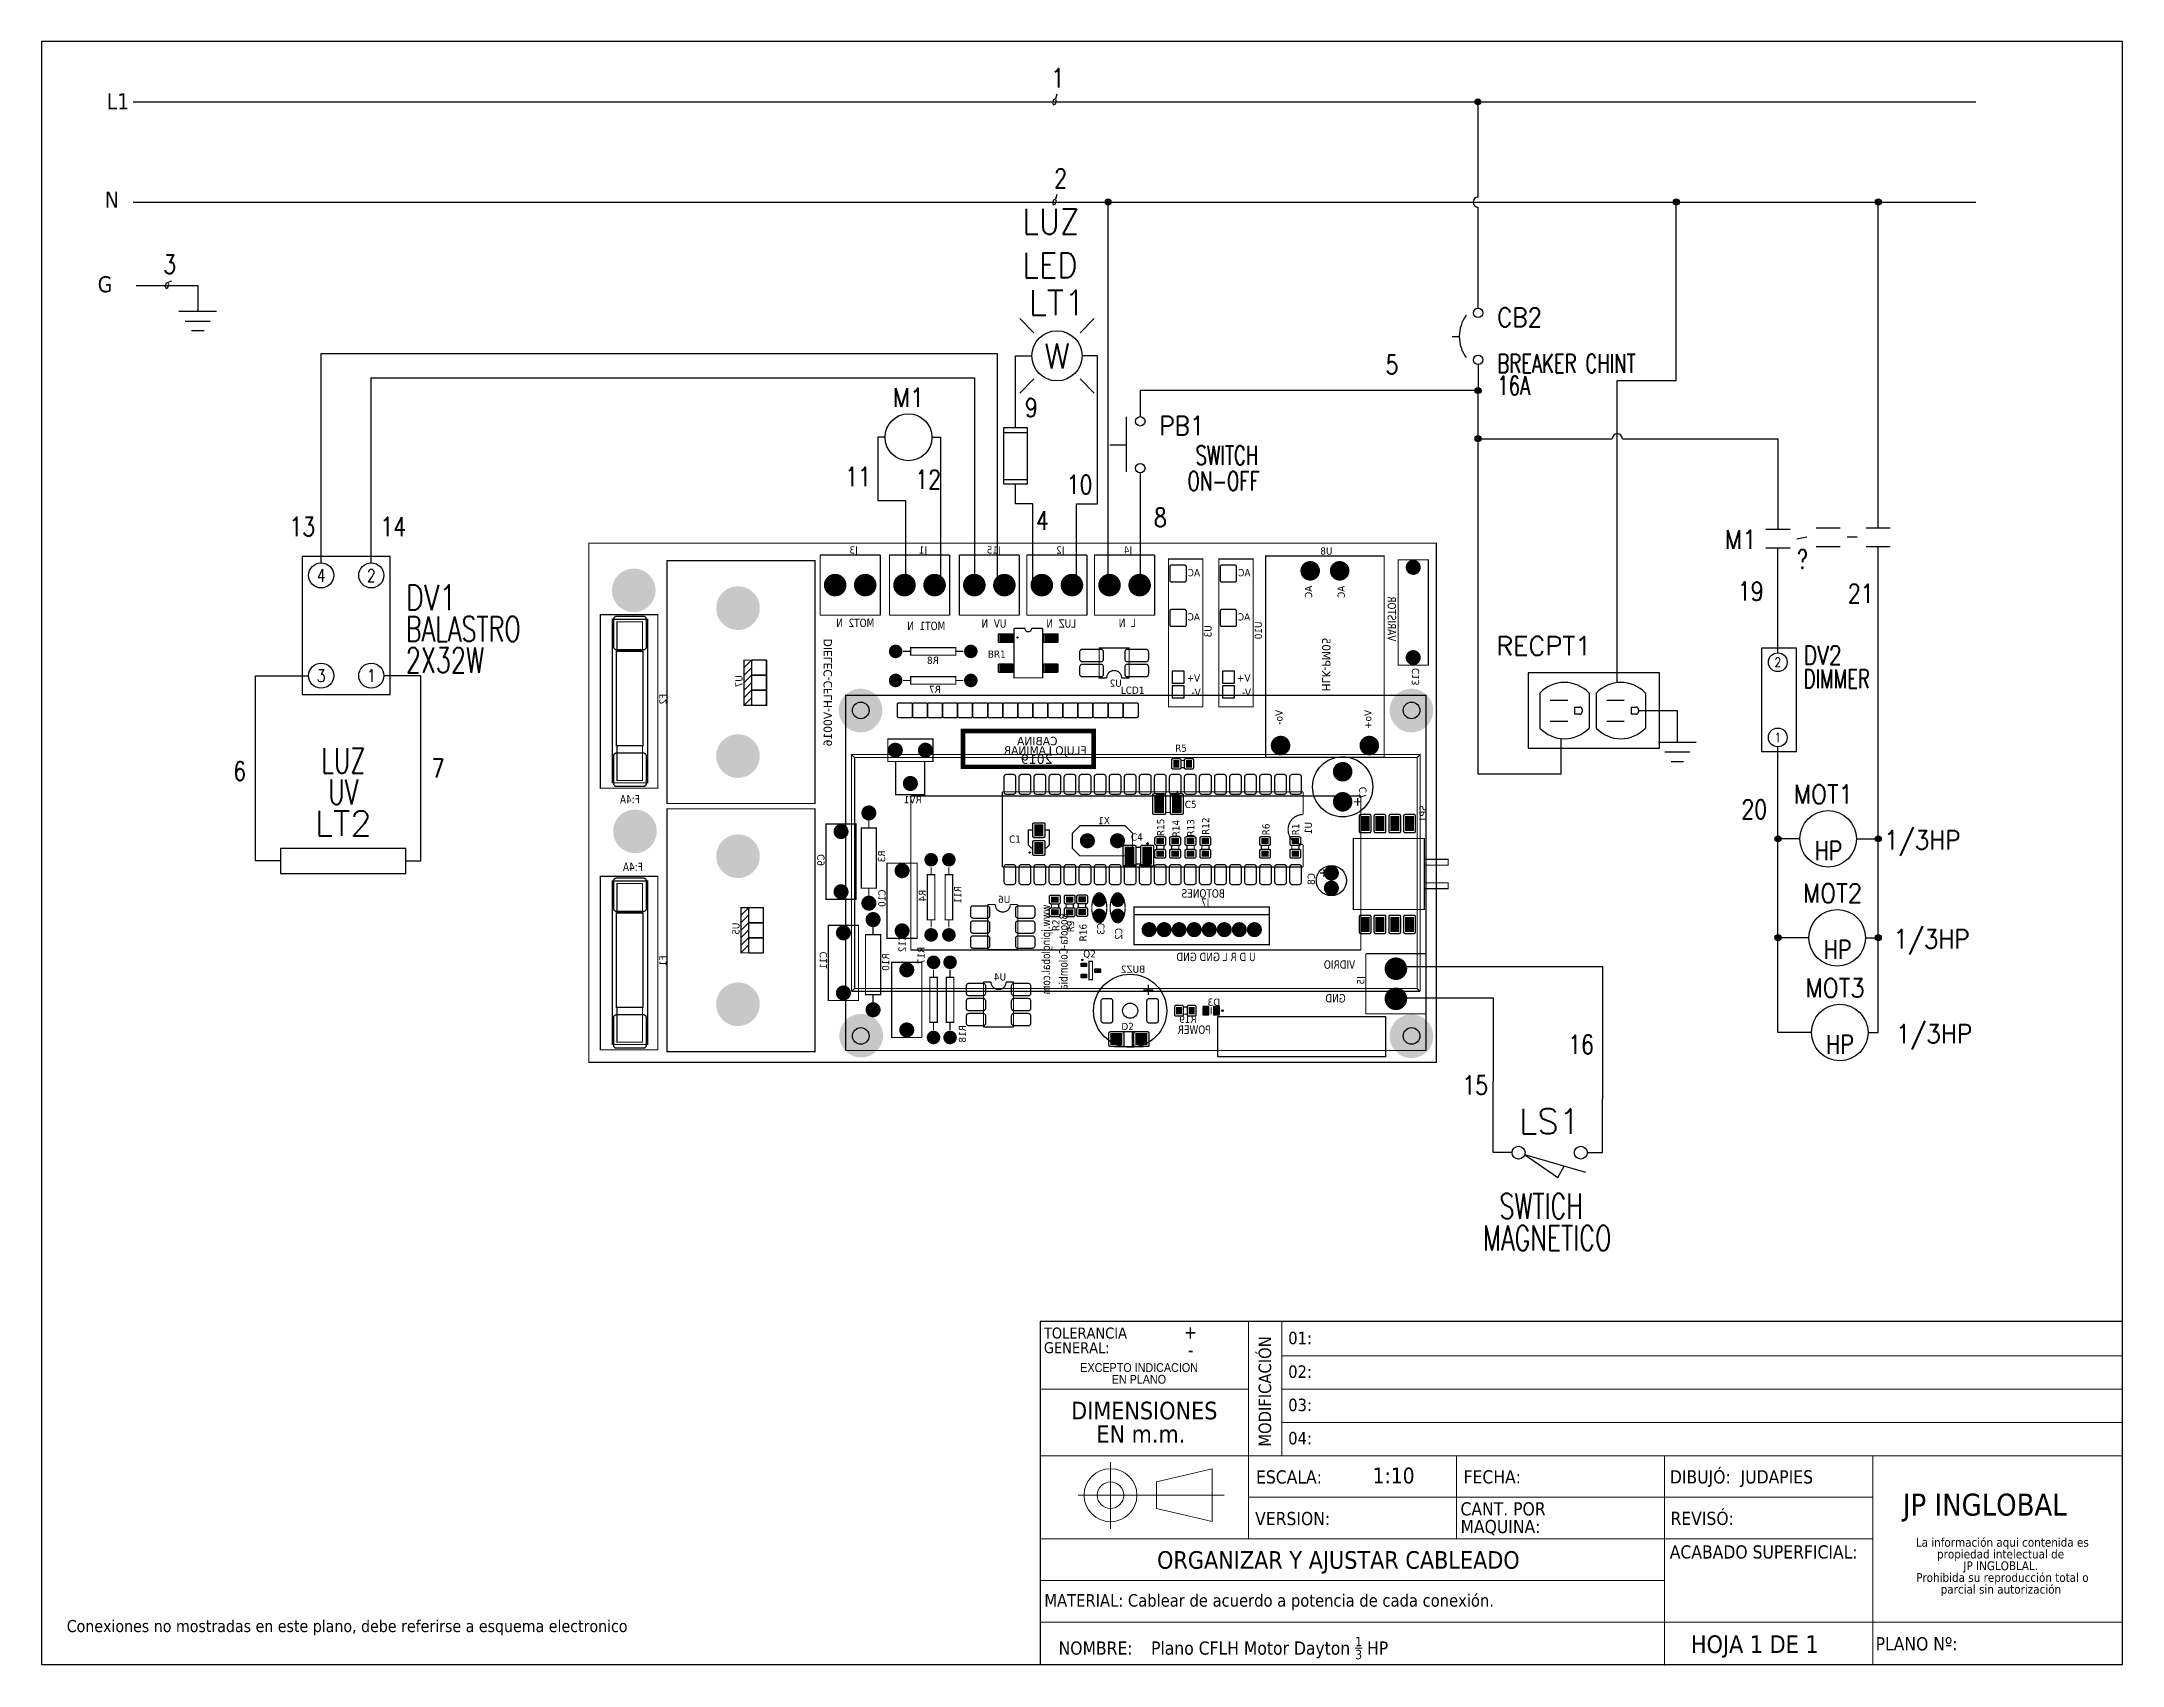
# Model space of a CAD drawing. Header units: millimetres. Extents: x 123.5 to 144.3, y 105.4 to 121.6.
import ezdxf
from ezdxf.enums import TextEntityAlignment as Align

# ---------------------------------------------------------------- set-up
doc = ezdxf.new("R2010")
doc.units = ezdxf.units.MM
doc.linetypes.add('CENTERX2', pattern=[20.32, 12.7, -2.54, 2.54, -2.54])
doc.linetypes.add('HIDDEN2', pattern=[0.1875, 0.125, -0.0625])
for name, color, linetype in [('BLK_12AWG', 7, 'Continuous'), ('CONTORNO', 179, 'Continuous'), ('DESC', 250, 'Continuous'), ('LINK', 9, 'Continuous'), ('MISC', 7, 'Continuous'), ('SYMS', 7, 'Continuous'), ('TAGS', 250, 'Continuous'), ('TERMS', 250, 'Continuous'), ('WIREFIXED', 7, 'Continuous'), ('WIRES', 7, 'Continuous'), ('XREFCHILD', 134, 'Continuous')]:
    doc.layers.add(name, color=color, linetype=linetype)
doc.layers.add('WIRENO', color=7, linetype='Continuous', true_color=0x000000)
doc.styles.add('SLDTEXTSTYLE0', font='tahoma.ttf')
doc.styles.add('SLDTEXTSTYLE1', font='tahomabd.ttf')
doc.styles.add('SLDTEXTSTYLE2', font='GOTHIC.TTF', dxfattribs={"width": 0.913})
doc.styles.get("Standard").update_dxf_attribs({"font": 'tahoma.ttf'})
doc.styles.add('WD', font='romans.shx')

msp = doc.modelspace()

# ---------------------------------------------------------------- texts
at = {"attachment_point": 1}
for s, width, insert, char_height in [('L1', 0.37194, (124.154, 121.075), 0.16), ('N', 0.37194, (124.135, 120.095), 0.16), ('G', 0.37194, (124.065, 119.25), 0.16), ('Conexiones no mostradas en este plano, debe referirse a esquema electronico', 9.45621, (123.756, 105.847), 0.12)]:
    msp.add_mtext_dynamic_manual_height_columns(s, width=width, gutter_width=0.05, heights=[0], dxfattribs=dict(at, insert=insert, char_height=char_height))
at = {"color": 7, "linetype": 'Continuous', "lineweight": 0, "style": 'SLDTEXTSTYLE0'}
for s, insert, char_height, attachment_point in [('+ ', (135.027, 108.786), 0.1318, 3), ('- ', (134.993, 108.607), 0.1318, 3), ('01:', (135.937, 108.722), 0.1245, 1), ('02:', (135.937, 108.387), 0.1245, 1), ('03:', (135.937, 108.055), 0.1245, 1), ('04:', (135.937, 107.723), 0.1245, 1), ('ESCALA:', (135.616, 107.34), 0.1318, 1), ('FECHA:', (137.686, 107.341), 0.1318, 1), ('VERSION:', (135.607, 106.925), 0.1318, 1), ('REVISÓ:', (139.749, 106.927), 0.1318, 1), ('MATERIAL: Cablear de acuerdo a potencia de cada conexión.', (133.505, 106.105), 0.1245, 1), ('\\A1;\\pi-0.39529,l0.52705,t1.0541;NOMBRE:^IPlano CFLH Motor Dayton {\\H0.7x;\\S1/3;} HP', (133.515, 105.678), 0.13176, 1), ('HOJA 1 DE 1', (139.953, 105.694), 0.17568, 1), ('PLANO Nº:', (141.795, 105.676), 0.1318, 1)]:
    msp.add_mtext(s, dxfattribs=dict(at, insert=insert, char_height=char_height, attachment_point=attachment_point))
at = {"color": 7, "linetype": 'Continuous', "lineweight": 0, "insert": (135.642, 107.576), "char_height": 0.1245, "attachment_point": 1, "rotation": 90, "style": 'SLDTEXTSTYLE0'}
msp.add_mtext('MODIFICACIÓN', dxfattribs=at)
at = {"layer": 'CONTORNO', "color": 7}
for s, insert, char_height, attachment_point, style in [('1:10', (136.988, 107.367), 0.1581, 2, 'SLDTEXTSTYLE0'), ('DIBUJÓ:  JUDAPIES', (139.743, 107.341), 0.13176, 1, 'SLDTEXTSTYLE0'), ('ORGANIZAR Y AJUSTAR CABLEADO', (136.437, 106.534), 0.17568, 2, 'SLDTEXTSTYLE1'), ('ACABADO SUPERFICIAL:', (139.742, 106.592), 0.13176, 1, 'SLDTEXTSTYLE0')]:
    msp.add_mtext(s, dxfattribs=dict(at, insert=insert, char_height=char_height, attachment_point=attachment_point, style=style))
at = {"layer": 'CONTORNO', "insert": (142.067, 107.108), "char_height": 0.2196, "attachment_point": 1, "style": 'SLDTEXTSTYLE1'}
msp.add_mtext('JP INGLOBAL', dxfattribs=at)

# ---------------------------------------------------------------- blocks, each defined once
blk = doc.blocks.new('SW_NOTE_0')
at = {"layer": 'CONTORNO', "color": 0, "attachment_point": 2, "style": 'SLDTEXTSTYLE2'}
for s, insert, char_height in [('EXCEPTO INDICACION', (7.57, 1.35), 1.0583), ('EN PLANO', (7.54, -0.06), 1.058)]:
    blk.add_mtext(s, dxfattribs=dict(at, insert=insert, char_height=char_height))
blk = doc.blocks.new('SW_NOTE_1')
at = {"layer": 'CONTORNO', "color": 0, "attachment_point": 2, "style": 'SLDTEXTSTYLE0'}
for s, insert, char_height in [('DIMENSIONES ', (9.43, 2.69), 2.1167), ('EN m.m.', (9.02, -0.13), 2.117)]:
    blk.add_mtext(s, dxfattribs=dict(at, insert=insert, char_height=char_height))
blk = doc.blocks.new('SW_NOTE_2')
at = {"layer": 'CONTORNO', "color": 0, "char_height": 1.0583, "attachment_point": 2, "style": 'SLDTEXTSTYLE0'}
for s, insert in [('La información aqui contenida es ', (10.29, 1.34)), ('propiedad intelectual de', (10.08, -0.07)), ('JP INGLOBLAL.', (10.1, -1.48)), ('Prohibida su reproducción total o ', (10.3, -2.89)), ('parcial sin autorización', (10.12, -4.3))]:
    blk.add_mtext(s, dxfattribs=dict(at, insert=insert))
blk = doc.blocks.new('SW_NOTE_3')
at = {"color": 0, "linetype": 'Continuous', "lineweight": 0, "attachment_point": 1, "style": 'SLDTEXTSTYLE0'}
for s, insert, char_height in [('TOLERANCIA ', (0, 1.68), 1.3229), ('GENERAL:', (0, -0.08), 1.323)]:
    blk.add_mtext(s, dxfattribs=dict(at, insert=insert, char_height=char_height))
blk = doc.blocks.new('SW_NOTE_4')
at = {"color": 0, "linetype": 'Continuous', "lineweight": 0, "char_height": 1.587, "attachment_point": 1, "style": 'SLDTEXTSTYLE0'}
for s, insert in [('CANT. POR ', (0, 2.02)), ('MAQUINA:', (0, -0.1))]:
    blk.add_mtext(s, dxfattribs=dict(at, insert=insert))
blk = doc.blocks.new('WD_WNH')
at = {"linetype": 'Continuous', "style": 'WD', "width": 0.8}
blk.add_attdef('WIRENO', text='', height=0.125, dxfattribs=at).set_placement((0, 0.062), align=Align.CENTER)
at = {"style": 'WD', "flags": 1}
for tag, p in [('W01USER', (0, 0.078)), ('W02USER', (0, 0.07)), ('W03USER', (0, 0.062)), ('W04USER', (0, 0.055)), ('W05USER', (0, 0.047)), ('W06USER', (0, 0.039)), ('W07USER', (0, 0.031)), ('W08USER', (0, 0.023)), ('W09USER', (0, 0.016)), ('W10USER', (0, 0.008))]:
    blk.add_attdef(tag, text='', height=0.005, dxfattribs=at).set_placement(p, align=Align.CENTER)
blk = doc.blocks.new('VGND2')
for p, q in [((0.09375, 0), (-0.09375, 0)), ((-0.0625, -0.046875), (0.0625, -0.046875)), ((-0.03125, -0.09375), (0.03125, -0.09375))]:
    blk.add_line(p, q)
at = {"style": 'WD', "flags": 1}
blk.add_attdef('X2TERM01', (0, 0), '', height=0.01, dxfattribs=at)
blk = doc.blocks.new('VCB1')
at = {"linetype": 'HIDDEN2'}
blk.add_line((-0.171, 0), (-0.125, 0), dxfattribs=at)
for centre in [(0, 0.156), (0, -0.156)]:
    blk.add_circle(centre, 0.0312)
blk.add_arc((0.109, 0), 0.234, 143.1301, 216.8699)
at = {"style": 'WD'}
for tag, p, width in [('INST', (0.219, 0.388), 0.7), ('LOC', (0.219, 0.219), 0.7), ('TAG1', (0.127, 0.064), 0.9), ('XREF', (0.129, -0.09), 0.7), ('DESC1', (0.129, -0.242), 0.7), ('DESC2', (0.129, -0.389), 0.7)]:
    blk.add_attdef(tag, p, '', height=0.125, dxfattribs=dict(at, width=width))
at = {"linetype": 'Continuous', "style": 'WD'}
for tag, height, flags, p in [('TERM01', 0.125, 8, (-0.055, 0.207)), ('MFG', 0.01, 9, (-0.142, -0.088)), ('CAT', 0.01, 9, (-0.142, -0.073))]:
    blk.add_attdef(tag, text='', height=height, dxfattribs=dict(at, flags=flags)).set_placement(p, align=Align.RIGHT)
at = {"style": 'WD', "width": 0.7}
blk.add_attdef('RATING1', text='', height=0.125, dxfattribs=at).set_placement((-0.188, 0.062), align=Align.RIGHT)
at = {"color": 7, "style": 'WD', "flags": 1}
for tag, p in [('X2TERM01', (0, 0.188)), ('X8TERM02', (0, -0.188))]:
    blk.add_attdef(tag, p, '', height=0.0125, dxfattribs=at)
at = {"color": 7, "style": 'WD'}
for tag, p in [('X4LINK', (-0.25, 0)), ('X1LINK', (0, 0))]:
    blk.add_attdef(tag, p, '', height=0.01, dxfattribs=at)
at = {"linetype": 'Continuous', "style": 'WD', "flags": 9}
blk.add_attdef('ASSYCODE', text='', height=0.01, dxfattribs=at).set_placement((-0.153, -0.106), align=Align.CENTER)
at = {"style": 'WD', "flags": 9}
for tag, p in [('CONTACT', (-0.129, -0.129)), ('FAMILY', (-0.142, -0.036))]:
    blk.add_attdef(tag, text='', height=0.01, dxfattribs=at).set_placement(p, align=Align.RIGHT)
at = {"linetype": 'Continuous', "style": 'WD', "flags": 8}
blk.add_attdef('TERM02', text='', height=0.125, dxfattribs=at).set_placement((-0.041, -0.213), align=Align.TOP_RIGHT)
blk = doc.blocks.new('WDDOT')
for radius in [0.03, 0.0187, 0.00929]:
    blk.add_circle((0, 0), radius)
blk = doc.blocks.new('VPB11')
for p, q in [((-0.094, 0.185), (-0.094, -0.18)), ((-0.202, 0), (-0.094, 0))]:
    blk.add_line(p, q)
for centre in [(0, 0.156), (0, -0.156)]:
    blk.add_circle(centre, 0.0312)
at = {"style": 'WD'}
for tag, p, width in [('INST', (0.127, 0.39), 0.7), ('LOC', (0.127, 0.221), 0.7), ('TAG1', (0.127, 0.064), 0.9), ('XREF', (0.129, -0.09), 0.7), ('DESC1', (0.129, -0.242), 0.7), ('DESC2', (0.129, -0.398), 0.7)]:
    blk.add_attdef(tag, p, '', height=0.125, dxfattribs=dict(at, width=width))
at = {"linetype": 'Continuous', "style": 'WD'}
for tag, height, flags, p in [('TERM01', 0.125, 8, (-0.055, 0.222)), ('MFG', 0.01, 9, (-0.142, -0.088)), ('CAT', 0.01, 9, (-0.142, -0.073))]:
    blk.add_attdef(tag, text='', height=height, dxfattribs=dict(at, flags=flags)).set_placement(p, align=Align.RIGHT)
at = {"color": 7, "style": 'WD', "flags": 1}
for tag, p in [('X2TERM01', (0, 0.188)), ('X8TERM02', (0, -0.188))]:
    blk.add_attdef(tag, p, '', height=0.0125, dxfattribs=at)
at = {"color": 7, "style": 'WD'}
for tag, p in [('X4LINK', (-0.266, 0)), ('X1LINK', (0, 0))]:
    blk.add_attdef(tag, p, '', height=0.01, dxfattribs=at)
at = {"style": 'WD'}
for tag, flags, p in [('CONTACT', 1, (-0.142, -0.053)), ('FAMILY', 9, (-0.142, -0.036))]:
    blk.add_attdef(tag, text='', height=0.01, dxfattribs=dict(at, flags=flags)).set_placement(p, align=Align.RIGHT)
at = {"linetype": 'Continuous', "style": 'WD', "flags": 9}
blk.add_attdef('ASSYCODE', text='', height=0.01, dxfattribs=at).set_placement((-0.155, -0.106), align=Align.CENTER)
at = {"linetype": 'Continuous', "style": 'WD', "flags": 8}
blk.add_attdef('TERM02', text='', height=0.125, dxfattribs=at).set_placement((-0.041, -0.229), align=Align.TOP_RIGHT)
blk = doc.blocks.new('RPAD')
blk.add_trace([(-0.5, -0.5), (-0.5, 0.5), (0.5, -0.5), (0.5, 0.5)])
blk = doc.blocks.new('EPAD')
at = {"const_width": 0.5}
blk.add_lwpolyline([(-0.25, 0, 1), (0.25, 0, 1)], format="xyb", close=True, dxfattribs=at)
blk = doc.blocks.new('PCB')
for points, const_width in [([(126.35, 111.314), (131.985, 111.314), (131.985, 114.766), (126.35, 114.766), (126.35, 111.314)], 0.008), ([(126.35, 111.314), (131.985, 111.314), (131.985, 114.766), (126.35, 114.766), (126.35, 111.314)], 0.008), ([(126.35, 111.314), (131.985, 111.314), (131.985, 114.766), (126.35, 114.766), (126.35, 111.314)], 0.008), ([(127.888, 114.687), (127.888, 114.287)], 0.008), ([(128.288, 114.687), (127.888, 114.687)], 0.008), ([(127.888, 114.687), (127.888, 114.287)], 0.008), ([(128.288, 114.687), (127.888, 114.687)], 0.008), ([(127.888, 114.687), (127.888, 114.287)], 0.008), ([(128.288, 114.687), (127.888, 114.687)], 0.008), ([(128.288, 114.687), (128.288, 114.287)], 0.008), ([(128.288, 114.687), (128.288, 114.287)], 0.008), ([(128.288, 114.687), (128.288, 114.287)], 0.008), ([(128.349, 114.687), (128.349, 114.287)], 0.008), ([(128.749, 114.687), (128.349, 114.687)], 0.008), ([(128.349, 114.687), (128.349, 114.287)], 0.008), ([(128.749, 114.687), (128.349, 114.687)], 0.008), ([(128.349, 114.687), (128.349, 114.287)], 0.008), ([(128.749, 114.687), (128.349, 114.687)], 0.008), ([(128.749, 114.687), (128.749, 114.287)], 0.008), ([(128.749, 114.687), (128.749, 114.287)], 0.008), ([(128.749, 114.687), (128.749, 114.287)], 0.008), ([(128.813, 114.687), (128.813, 114.287)], 0.008), ([(129.213, 114.687), (128.813, 114.687)], 0.008), ([(128.813, 114.687), (128.813, 114.287)], 0.008), ([(129.213, 114.687), (128.813, 114.687)], 0.008), ([(128.813, 114.687), (128.813, 114.287)], 0.008), ([(129.213, 114.687), (128.813, 114.687)], 0.008), ([(129.213, 114.687), (129.213, 114.287)], 0.008), ([(129.213, 114.687), (129.213, 114.287)], 0.008), ([(129.213, 114.687), (129.213, 114.287)], 0.008), ([(129.262, 114.687), (129.262, 114.287)], 0.008), ([(129.662, 114.687), (129.262, 114.687)], 0.008), ([(129.262, 114.687), (129.262, 114.287)], 0.008), ([(129.662, 114.687), (129.262, 114.687)], 0.008), ([(129.262, 114.687), (129.262, 114.287)], 0.008), ([(129.662, 114.687), (129.262, 114.687)], 0.008), ([(129.662, 114.687), (129.662, 114.287)], 0.008), ([(129.662, 114.687), (129.662, 114.287)], 0.008), ([(129.662, 114.687), (129.662, 114.287)], 0.008), ([(129.712, 114.687), (129.712, 114.287)], 0.008), ([(130.112, 114.687), (129.712, 114.687)], 0.008), ([(129.712, 114.687), (129.712, 114.287)], 0.008), ([(130.112, 114.687), (129.712, 114.687)], 0.008), ([(129.712, 114.687), (129.712, 114.287)], 0.008), ([(130.112, 114.687), (129.712, 114.687)], 0.008), ([(130.112, 114.687), (130.112, 114.287)], 0.008), ([(130.112, 114.687), (130.112, 114.287)], 0.008), ([(130.112, 114.687), (130.112, 114.287)], 0.008), ([(130.85, 113.342), (131.638, 113.342), (131.638, 114.68), (130.85, 114.68), (130.85, 113.342)], 0.008), ([(130.85, 113.342), (131.638, 113.342), (131.638, 114.68), (130.85, 114.68), (130.85, 113.342)], 0.008), ([(130.85, 113.342), (131.638, 113.342), (131.638, 114.68), (130.85, 114.68), (130.85, 113.342)], 0.008), ([(126.87, 113.035), (127.854, 113.035), (127.854, 114.649), (126.87, 114.649), (126.87, 113.035)], 0.008), ([(126.87, 113.035), (127.854, 113.035), (127.854, 114.649), (126.87, 114.649), (126.87, 113.035)], 0.008), ([(126.87, 113.035), (127.854, 113.035), (127.854, 114.649), (126.87, 114.649), (126.87, 113.035)], 0.008), ([(130.204, 113.678), (130.432, 113.678), (130.432, 114.661), (130.204, 114.661), (130.204, 113.678)], 0.008), ([(130.204, 113.678), (130.432, 113.678), (130.432, 114.661), (130.204, 114.661), (130.204, 113.678)], 0.008), ([(130.204, 113.678), (130.432, 113.678), (130.432, 114.661), (130.204, 114.661), (130.204, 113.678)], 0.008), ([(130.539, 113.678), (130.767, 113.678), (130.767, 114.661), (130.539, 114.661), (130.539, 113.678)], 0.008), ([(130.539, 113.678), (130.767, 113.678), (130.767, 114.661), (130.539, 114.661), (130.539, 113.678)], 0.008), ([(130.539, 113.678), (130.767, 113.678), (130.767, 114.661), (130.539, 114.661), (130.539, 113.678)], 0.008), ([(131.731, 113.955), (131.931, 113.955), (131.931, 114.655), (131.731, 114.655), (131.731, 113.955)], 0.008), ([(131.731, 113.955), (131.931, 113.955), (131.931, 114.655), (131.731, 114.655), (131.731, 113.955)], 0.008), ([(131.731, 113.955), (131.931, 113.955), (131.931, 114.655), (131.731, 114.655), (131.731, 113.955)], 0.008), ([(126.427, 113.137), (126.809, 113.137), (126.809, 114.29), (126.427, 114.29), (126.427, 113.137)], 0.008), ([(126.427, 113.137), (126.809, 113.137), (126.809, 114.29), (126.427, 114.29), (126.427, 113.137)], 0.008), ([(126.427, 113.137), (126.809, 113.137), (126.809, 114.29), (126.427, 114.29), (126.427, 113.137)], 0.008), ([(128.288, 114.287), (127.888, 114.287)], 0.008), ([(128.288, 114.287), (127.888, 114.287)], 0.008), ([(128.288, 114.287), (127.888, 114.287)], 0.008), ([(128.749, 114.287), (128.349, 114.287)], 0.008), ([(128.749, 114.287), (128.349, 114.287)], 0.008), ([(128.749, 114.287), (128.349, 114.287)], 0.008), ([(129.213, 114.287), (128.813, 114.287)], 0.008), ([(129.213, 114.287), (128.813, 114.287)], 0.008), ([(129.213, 114.287), (128.813, 114.287)], 0.008), ([(129.662, 114.287), (129.262, 114.287)], 0.008), ([(129.662, 114.287), (129.262, 114.287)], 0.008), ([(129.662, 114.287), (129.262, 114.287)], 0.008), ([(130.112, 114.287), (129.712, 114.287)], 0.008), ([(130.112, 114.287), (129.712, 114.287)], 0.008), ([(130.112, 114.287), (129.712, 114.287)], 0.008), ([(126.506, 113.172), (126.742, 113.172), (126.742, 114.259), (126.506, 114.259), (126.506, 113.172)], 0.008), ([(126.506, 113.172), (126.742, 113.172), (126.742, 114.259), (126.506, 114.259), (126.506, 113.172)], 0.008), ([(126.506, 113.172), (126.742, 113.172), (126.742, 114.259), (126.506, 114.259), (126.506, 113.172)], 0.008), ([(126.537, 114.05), (126.707, 114.05), (126.707, 114.243), (126.537, 114.243), (126.537, 114.05)], 0.008), ([(126.537, 114.05), (126.707, 114.05), (126.707, 114.243), (126.537, 114.243), (126.537, 114.05)], 0.008), ([(126.537, 114.05), (126.707, 114.05), (126.707, 114.243), (126.537, 114.243), (126.537, 114.05)], 0.008), ([(129.177, 114.2), (129.249, 114.199), (129.251, 114.19), (129.255, 114.183), (129.263, 114.178), (129.272, 114.177)], 0.008), ([(129.367, 114.2), (129.367, 113.87), (129.177, 113.87), (129.177, 114.2)], 0.008), ([(129.177, 114.2), (129.249, 114.199), (129.251, 114.19), (129.255, 114.183), (129.263, 114.178), (129.272, 114.177)], 0.008), ([(129.367, 114.2), (129.367, 113.87), (129.177, 113.87), (129.177, 114.2)], 0.008), ([(129.177, 114.2), (129.249, 114.199), (129.251, 114.19), (129.255, 114.183), (129.263, 114.178), (129.272, 114.177)], 0.008), ([(129.367, 114.2), (129.367, 113.87), (129.177, 113.87), (129.177, 114.2)], 0.008), ([(129.294, 114.199), (129.292, 114.19), (129.288, 114.183), (129.28, 114.178), (129.272, 114.177)], 0.008), ([(129.294, 114.199), (129.292, 114.19), (129.288, 114.183), (129.28, 114.178), (129.272, 114.177)], 0.008), ([(129.294, 114.199), (129.292, 114.19), (129.288, 114.183), (129.28, 114.178), (129.272, 114.177)], 0.008), ([(129.294, 114.199), (129.367, 114.2)], 0.008), ([(129.294, 114.199), (129.367, 114.2)], 0.008), ([(129.294, 114.199), (129.367, 114.2)], 0.008), ([(126.533, 113.42), (126.71, 113.42), (126.71, 114.046), (126.533, 114.046), (126.533, 113.42)], 0.008), ([(126.533, 113.42), (126.71, 113.42), (126.71, 114.046), (126.533, 114.046), (126.533, 113.42)], 0.008), ([(126.533, 113.42), (126.71, 113.42), (126.71, 114.046), (126.533, 114.046), (126.533, 113.42)], 0.008), ([(127.432, 113.988), (127.382, 113.988), (127.382, 113.688), (127.432, 113.688)], 0.008), ([(127.432, 113.988), (127.382, 113.938)], 0.008), ([(127.432, 113.988), (127.382, 113.988), (127.382, 113.688), (127.432, 113.688)], 0.008), ([(127.432, 113.988), (127.382, 113.938)], 0.008), ([(127.432, 113.988), (127.382, 113.988), (127.382, 113.688), (127.432, 113.688)], 0.008), ([(127.432, 113.988), (127.382, 113.938)], 0.008), ([(127.432, 113.688), (127.532, 113.688), (127.532, 113.988), (127.432, 113.988), (127.432, 113.688)], 0.008), ([(127.432, 113.688), (127.532, 113.688), (127.532, 113.988), (127.432, 113.988), (127.432, 113.688)], 0.008), ([(127.432, 113.688), (127.532, 113.688), (127.532, 113.988), (127.432, 113.988), (127.432, 113.688)], 0.008), ([(128.49, 114.046), (128.44, 114.046)], 0.008), ([(128.49, 114.046), (128.44, 114.046)], 0.008), ([(128.49, 114.046), (128.44, 114.046)], 0.008), ([(128.49, 114.021), (128.79, 114.021), (128.79, 114.071), (128.49, 114.071), (128.49, 114.021)], 0.008), ([(128.49, 114.021), (128.79, 114.021), (128.79, 114.071), (128.49, 114.071), (128.49, 114.021)], 0.008), ([(128.49, 114.021), (128.79, 114.021), (128.79, 114.071), (128.49, 114.071), (128.49, 114.021)], 0.008), ([(128.84, 114.046), (128.79, 114.046)], 0.008), ([(128.84, 114.046), (128.79, 114.046)], 0.008), ([(128.84, 114.046), (128.79, 114.046)], 0.008), ([(129.893, 113.869), (129.943, 113.869), (129.943, 114.069), (129.743, 114.069), (129.743, 113.869), (129.793, 113.869)], 0.008), ([(129.893, 113.869), (129.943, 113.869), (129.943, 114.069), (129.743, 114.069), (129.743, 113.869), (129.793, 113.869)], 0.008), ([(129.893, 113.869), (129.943, 113.869), (129.943, 114.069), (129.743, 114.069), (129.743, 113.869), (129.793, 113.869)], 0.008), ([(127.432, 113.938), (127.382, 113.888)], 0.008), ([(127.432, 113.938), (127.382, 113.888)], 0.008), ([(127.432, 113.938), (127.382, 113.888)], 0.008), ([(127.432, 113.888), (127.382, 113.838)], 0.008), ([(127.432, 113.888), (127.382, 113.838)], 0.008), ([(127.432, 113.888), (127.382, 113.838)], 0.008), ([(128.44, 113.853), (128.49, 113.853)], 0.008), ([(128.44, 113.853), (128.49, 113.853)], 0.008), ([(128.44, 113.853), (128.49, 113.853)], 0.008), ([(128.49, 113.828), (128.79, 113.828), (128.79, 113.878), (128.49, 113.878), (128.49, 113.828)], 0.008), ([(128.49, 113.828), (128.79, 113.828), (128.79, 113.878), (128.49, 113.878), (128.49, 113.828)], 0.008), ([(128.49, 113.828), (128.79, 113.828), (128.79, 113.878), (128.49, 113.878), (128.49, 113.828)], 0.008), ([(128.79, 113.853), (128.84, 113.853)], 0.008), ([(128.79, 113.853), (128.84, 113.853)], 0.008), ([(128.79, 113.853), (128.84, 113.853)], 0.008), ([(129.843, 113.919), (129.832, 113.918), (129.823, 113.915), (129.814, 113.911), (129.807, 113.905), (129.801, 113.897), (129.797, 113.889), (129.794, 113.879), (129.793, 113.869)], 0.008), ([(129.843, 113.919), (129.832, 113.918), (129.823, 113.915), (129.814, 113.911), (129.807, 113.905), (129.801, 113.897), (129.797, 113.889), (129.794, 113.879), (129.793, 113.869)], 0.008), ([(129.843, 113.919), (129.832, 113.918), (129.823, 113.915), (129.814, 113.911), (129.807, 113.905), (129.801, 113.897), (129.797, 113.889), (129.794, 113.879), (129.793, 113.869)], 0.008), ([(129.843, 113.919), (129.853, 113.918), (129.862, 113.915), (129.871, 113.911), (129.878, 113.905), (129.884, 113.897), (129.889, 113.889), (129.892, 113.879), (129.893, 113.869)], 0.008), ([(129.843, 113.919), (129.853, 113.918), (129.862, 113.915), (129.871, 113.911), (129.878, 113.905), (129.884, 113.897), (129.889, 113.889), (129.892, 113.879), (129.893, 113.869)], 0.008), ([(129.843, 113.919), (129.853, 113.918), (129.862, 113.915), (129.871, 113.911), (129.878, 113.905), (129.884, 113.897), (129.889, 113.889), (129.892, 113.879), (129.893, 113.869)], 0.008), ([(127.432, 113.838), (127.382, 113.788)], 0.008), ([(127.432, 113.838), (127.382, 113.788)], 0.008), ([(127.432, 113.838), (127.382, 113.788)], 0.008), ([(127.432, 113.788), (127.382, 113.738)], 0.008), ([(127.432, 113.788), (127.382, 113.738)], 0.008), ([(127.432, 113.788), (127.382, 113.738)], 0.008), ([(127.432, 113.738), (127.382, 113.688)], 0.008), ([(127.432, 113.738), (127.382, 113.688)], 0.008), ([(127.432, 113.738), (127.382, 113.688)], 0.008), ([(128.058, 111.392), (128.058, 113.754), (131.916, 113.754), (131.916, 111.392)], 0.008), ([(128.058, 111.392), (128.058, 113.754), (131.916, 113.754), (131.916, 111.392)], 0.008), ([(128.058, 111.392), (128.058, 113.754), (131.916, 113.754), (131.916, 111.392)], 0.008), ([(128.338, 113.314), (128.638, 113.314), (128.638, 113.464), (128.338, 113.464), (128.338, 113.314)], 0.008), ([(128.338, 113.314), (128.638, 113.314), (128.638, 113.464), (128.338, 113.464), (128.338, 113.314)], 0.008), ([(128.338, 113.314), (128.638, 113.314), (128.638, 113.464), (128.338, 113.464), (128.338, 113.314)], 0.008), ([(128.838, 113.279), (129.707, 113.279), (129.707, 113.517), (128.838, 113.517), (128.838, 113.279)], 0.03), ([(128.838, 113.279), (129.707, 113.279), (129.707, 113.517), (128.838, 113.517), (128.838, 113.279)], 0.03), ([(128.838, 113.279), (129.707, 113.279), (129.707, 113.517), (128.838, 113.517), (128.838, 113.279)], 0.03), ([(126.537, 113.188), (126.707, 113.188), (126.707, 113.42), (126.537, 113.42), (126.537, 113.188)], 0.008), ([(126.537, 113.188), (126.707, 113.188), (126.707, 113.42), (126.537, 113.42), (126.537, 113.188)], 0.008), ([(126.537, 113.188), (126.707, 113.188), (126.707, 113.42), (126.537, 113.42), (126.537, 113.188)], 0.008), ([(128.117, 113.341), (128.097, 113.361), (131.877, 113.361)], 0.008), ([(128.117, 113.341), (128.097, 113.361), (131.877, 113.361)], 0.008), ([(128.117, 113.341), (128.097, 113.361), (131.877, 113.361)], 0.008), ([(128.097, 113.361), (128.097, 111.786)], 0.008), ([(128.097, 113.361), (128.097, 111.786)], 0.008), ([(128.097, 113.361), (128.097, 111.786)], 0.008), ([(128.117, 111.805), (128.117, 113.341), (131.857, 113.341)], 0.008), ([(128.117, 111.805), (128.117, 113.341), (131.857, 113.341)], 0.008), ([(128.117, 111.805), (128.117, 113.341), (131.857, 113.341)], 0.008), ([(128.39, 113.094), (128.583, 113.094), (128.583, 113.314), (128.39, 113.314), (128.39, 113.094)], 0.008), ([(128.39, 113.094), (128.583, 113.094), (128.583, 113.314), (128.39, 113.314), (128.39, 113.094)], 0.008), ([(128.39, 113.094), (128.583, 113.094), (128.583, 113.314), (128.39, 113.314), (128.39, 113.094)], 0.008), ([(130.285, 113.321), (130.312, 113.321)], 0.008), ([(130.285, 113.321), (130.312, 113.321)], 0.008), ([(130.285, 113.321), (130.312, 113.321)], 0.008), ([(131.857, 113.341), (131.877, 113.361), (131.877, 111.786)], 0.008), ([(131.857, 113.341), (131.877, 113.361), (131.877, 111.786)], 0.008), ([(131.857, 113.341), (131.877, 113.361), (131.877, 111.786)], 0.008), ([(131.857, 113.341), (131.857, 111.805)], 0.008), ([(131.857, 113.341), (131.857, 111.805)], 0.008), ([(131.857, 113.341), (131.857, 111.805)], 0.008), ([(128.438, 113.164), (128.538, 113.164)], 0.008), ([(128.438, 113.164), (128.538, 113.164)], 0.008), ([(128.438, 113.164), (128.538, 113.164)], 0.008), ([(130.285, 113.273), (130.313, 113.273)], 0.008), ([(130.285, 113.273), (130.313, 113.273)], 0.008), ([(130.285, 113.273), (130.313, 113.273)], 0.008), ([(128.491, 113.085), (131.483, 113.085)], 0.008), ([(128.491, 112.061), (128.491, 113.085)], 0.008), ([(128.491, 113.085), (131.483, 113.085)], 0.008), ([(128.491, 112.061), (128.491, 113.085)], 0.008), ([(128.491, 113.085), (131.483, 113.085)], 0.008), ([(128.491, 112.061), (128.491, 113.085)], 0.008), ([(129.099, 113.112), (129.099, 112.612)], 0.008), ([(131.099, 113.112), (129.099, 113.112)], 0.008), ([(129.099, 113.112), (129.099, 112.612)], 0.008), ([(131.099, 113.112), (129.099, 113.112)], 0.008), ([(129.099, 113.112), (129.099, 112.612)], 0.008), ([(131.099, 113.112), (129.099, 113.112)], 0.008), ([(130.182, 113.086), (130.22, 113.086)], 0.008), ([(130.182, 113.086), (130.22, 113.086)], 0.008), ([(130.182, 113.086), (130.22, 113.086)], 0.008), ([(130.252, 113.111), (130.272, 113.111)], 0.008), ([(130.252, 113.111), (130.272, 113.111)], 0.008), ([(130.252, 113.111), (130.272, 113.111)], 0.008), ([(130.262, 113.101), (130.262, 113.121)], 0.008), ([(130.262, 113.101), (130.262, 113.121)], 0.008), ([(130.262, 113.101), (130.262, 113.121)], 0.008), ([(131.099, 112.962), (131.099, 113.112)], 0.008), ([(131.099, 112.962), (131.099, 113.112)], 0.008), ([(131.099, 112.962), (131.099, 113.112)], 0.008), ([(131.487, 113.046), (131.437, 113.046)], 0.008), ([(131.487, 113.046), (131.437, 113.046)], 0.008), ([(131.487, 113.046), (131.437, 113.046)], 0.008), ([(131.462, 113.021), (131.462, 113.071)], 0.008), ([(131.462, 113.021), (131.462, 113.071)], 0.008), ([(131.462, 113.021), (131.462, 113.071)], 0.008), ([(131.483, 113.085), (131.483, 112.061)], 0.008), ([(131.483, 113.085), (131.483, 112.061)], 0.008), ([(131.483, 113.085), (131.483, 112.061)], 0.008), ([(126.87, 111.385), (127.854, 111.385), (127.854, 112.999), (126.87, 112.999), (126.87, 111.385)], 0.008), ([(126.87, 111.385), (127.854, 111.385), (127.854, 112.999), (126.87, 112.999), (126.87, 111.385)], 0.008), ([(126.87, 111.385), (127.854, 111.385), (127.854, 112.999), (126.87, 112.999), (126.87, 111.385)], 0.008), ([(127.927, 112.398), (128.127, 112.398), (128.127, 112.898), (127.927, 112.898), (127.927, 112.398)], 0.008), ([(127.927, 112.398), (128.127, 112.398), (128.127, 112.898), (127.927, 112.898), (127.927, 112.398)], 0.008), ([(127.927, 112.398), (128.127, 112.398), (128.127, 112.898), (127.927, 112.898), (127.927, 112.398)], 0.008), ([(128.212, 112.872), (128.212, 112.922)], 0.008), ([(128.212, 112.872), (128.212, 112.922)], 0.008), ([(128.212, 112.872), (128.212, 112.922)], 0.008), ([(129.915, 112.887), (129.615, 112.887), (129.565, 112.837), (129.565, 112.737), (129.615, 112.687), (129.915, 112.687), (129.965, 112.737), (129.965, 112.837), (129.915, 112.887)], 0.008), ([(129.915, 112.887), (129.615, 112.887), (129.565, 112.837), (129.565, 112.737), (129.615, 112.687), (129.915, 112.687), (129.965, 112.737), (129.965, 112.837), (129.915, 112.887)], 0.008), ([(129.915, 112.887), (129.615, 112.887), (129.565, 112.837), (129.565, 112.737), (129.615, 112.687), (129.915, 112.687), (129.965, 112.737), (129.965, 112.837), (129.915, 112.887)], 0.008), ([(130.182, 112.975), (130.221, 112.975)], 0.008), ([(130.182, 112.975), (130.221, 112.975)], 0.008), ([(130.182, 112.975), (130.221, 112.975)], 0.008), ([(130.999, 112.862), (131.001, 112.883), (131.007, 112.901), (131.016, 112.918), (131.028, 112.933), (131.043, 112.945), (131.06, 112.954), (131.079, 112.96), (131.099, 112.962)], 0.008), ([(130.999, 112.862), (131.001, 112.883), (131.007, 112.901), (131.016, 112.918), (131.028, 112.933), (131.043, 112.945), (131.06, 112.954), (131.079, 112.96), (131.099, 112.962)], 0.008), ([(130.999, 112.862), (131.001, 112.883), (131.007, 112.901), (131.016, 112.918), (131.028, 112.933), (131.043, 112.945), (131.06, 112.954), (131.079, 112.96), (131.099, 112.962)], 0.008), ([(128.162, 112.472), (128.262, 112.472), (128.262, 112.872), (128.162, 112.872), (128.162, 112.472)], 0.008), ([(128.162, 112.472), (128.262, 112.472), (128.262, 112.872), (128.162, 112.872), (128.162, 112.472)], 0.008), ([(128.162, 112.472), (128.262, 112.472), (128.262, 112.872), (128.162, 112.872), (128.162, 112.472)], 0.008), ([(129.302, 112.739), (129.292, 112.739), (129.272, 112.759), (129.272, 112.859), (129.302, 112.859)], 0.008), ([(129.302, 112.739), (129.292, 112.739), (129.272, 112.759), (129.272, 112.859), (129.302, 112.859)], 0.008), ([(129.302, 112.739), (129.292, 112.739), (129.272, 112.759), (129.272, 112.859), (129.302, 112.859)], 0.008), ([(129.382, 112.859), (129.412, 112.859), (129.412, 112.759), (129.392, 112.739), (129.382, 112.739)], 0.008), ([(129.382, 112.859), (129.412, 112.859), (129.412, 112.759), (129.392, 112.739), (129.382, 112.739)], 0.008), ([(129.382, 112.859), (129.412, 112.859), (129.412, 112.759), (129.392, 112.739), (129.382, 112.739)], 0.008), ([(129.985, 112.743), (130.023, 112.743)], 0.008), ([(129.985, 112.743), (130.023, 112.743)], 0.008), ([(129.985, 112.743), (130.023, 112.743)], 0.008), ([(130.055, 112.768), (130.075, 112.768)], 0.008), ([(130.055, 112.768), (130.075, 112.768)], 0.008), ([(130.055, 112.768), (130.075, 112.768)], 0.008), ([(130.065, 112.758), (130.065, 112.778)], 0.008), ([(130.065, 112.758), (130.065, 112.778)], 0.008), ([(130.065, 112.758), (130.065, 112.778)], 0.008), ([(130.126, 112.73), (130.126, 112.757)], 0.008), ([(130.126, 112.73), (130.126, 112.757)], 0.008), ([(130.126, 112.73), (130.126, 112.757)], 0.008), ([(130.174, 112.73), (130.174, 112.758)], 0.008), ([(130.174, 112.73), (130.174, 112.758)], 0.008), ([(130.174, 112.73), (130.174, 112.758)], 0.008), ([(130.225, 112.73), (130.225, 112.757)], 0.008), ([(130.225, 112.73), (130.225, 112.757)], 0.008), ([(130.225, 112.73), (130.225, 112.757)], 0.008), ([(130.273, 112.73), (130.273, 112.758)], 0.008), ([(130.273, 112.73), (130.273, 112.758)], 0.008), ([(130.273, 112.73), (130.273, 112.758)], 0.008), ([(130.327, 112.73), (130.327, 112.757)], 0.008), ([(130.327, 112.73), (130.327, 112.757)], 0.008), ([(130.327, 112.73), (130.327, 112.757)], 0.008), ([(130.375, 112.73), (130.375, 112.758)], 0.008), ([(130.375, 112.73), (130.375, 112.758)], 0.008), ([(130.375, 112.73), (130.375, 112.758)], 0.008), ([(130.426, 112.73), (130.426, 112.757)], 0.008), ([(130.426, 112.73), (130.426, 112.757)], 0.008), ([(130.426, 112.73), (130.426, 112.757)], 0.008), ([(130.474, 112.73), (130.474, 112.758)], 0.008), ([(130.474, 112.73), (130.474, 112.758)], 0.008), ([(130.474, 112.73), (130.474, 112.758)], 0.008), ([(130.821, 112.756), (130.821, 112.728)], 0.008), ([(130.821, 112.756), (130.821, 112.728)], 0.008), ([(130.821, 112.756), (130.821, 112.728)], 0.008), ([(130.869, 112.756), (130.869, 112.729)], 0.008), ([(130.869, 112.756), (130.869, 112.729)], 0.008), ([(130.869, 112.756), (130.869, 112.729)], 0.008), ([(130.999, 112.862), (131.001, 112.841), (131.007, 112.822), (131.016, 112.805), (131.028, 112.791), (131.043, 112.779), (131.06, 112.77), (131.079, 112.764), (131.099, 112.762)], 0.008), ([(130.999, 112.862), (131.001, 112.841), (131.007, 112.822), (131.016, 112.805), (131.028, 112.791), (131.043, 112.779), (131.06, 112.77), (131.079, 112.764), (131.099, 112.762)], 0.008), ([(130.999, 112.862), (131.001, 112.841), (131.007, 112.822), (131.016, 112.805), (131.028, 112.791), (131.043, 112.779), (131.06, 112.77), (131.079, 112.764), (131.099, 112.762)], 0.008), ([(131.024, 112.73), (131.024, 112.757)], 0.008), ([(131.024, 112.73), (131.024, 112.757)], 0.008), ([(131.024, 112.73), (131.024, 112.757)], 0.008), ([(131.072, 112.73), (131.072, 112.758)], 0.008), ([(131.072, 112.73), (131.072, 112.758)], 0.008), ([(131.072, 112.73), (131.072, 112.758)], 0.008), ([(131.099, 112.612), (131.099, 112.762)], 0.008), ([(131.099, 112.612), (131.099, 112.762)], 0.008), ([(131.099, 112.612), (131.099, 112.762)], 0.008), ([(131.433, 112.33), (131.905, 112.33), (131.905, 112.802), (131.433, 112.802), (131.433, 112.33)], 0.008), ([(131.433, 112.33), (131.905, 112.33), (131.905, 112.802), (131.433, 112.802), (131.433, 112.33)], 0.008), ([(131.433, 112.33), (131.905, 112.33), (131.905, 112.802), (131.433, 112.802), (131.433, 112.33)], 0.008), ([(128.333, 112.138), (128.533, 112.138), (128.533, 112.638), (128.333, 112.638), (128.333, 112.138)], 0.008), ([(128.333, 112.138), (128.533, 112.138), (128.533, 112.638), (128.333, 112.638), (128.333, 112.138)], 0.008), ([(128.333, 112.138), (128.533, 112.138), (128.533, 112.638), (128.333, 112.638), (128.333, 112.138)], 0.008), ([(128.626, 112.611), (128.626, 112.561)], 0.008), ([(128.626, 112.611), (128.626, 112.561)], 0.008), ([(128.626, 112.611), (128.626, 112.561)], 0.008), ([(128.744, 112.561), (128.744, 112.611)], 0.008), ([(128.744, 112.561), (128.744, 112.611)], 0.008), ([(128.744, 112.561), (128.744, 112.611)], 0.008), ([(131.099, 112.612), (129.099, 112.612)], 0.008), ([(131.099, 112.612), (129.099, 112.612)], 0.008), ([(131.099, 112.612), (129.099, 112.612)], 0.008), ([(129.292, 112.709), (129.272, 112.709)], 0.008), ([(129.292, 112.709), (129.272, 112.709)], 0.008), ([(129.292, 112.709), (129.272, 112.709)], 0.008), ([(129.282, 112.719), (129.282, 112.699)], 0.008), ([(129.282, 112.719), (129.282, 112.699)], 0.008), ([(129.282, 112.719), (129.282, 112.699)], 0.008), ([(129.985, 112.632), (130.024, 112.632)], 0.008), ([(129.985, 112.632), (130.024, 112.632)], 0.008), ([(129.985, 112.632), (130.024, 112.632)], 0.008), ([(131.905, 112.625), (132.063, 112.625), (132.063, 112.664), (131.905, 112.664), (131.905, 112.625)], 0.008), ([(131.905, 112.625), (132.063, 112.625), (132.063, 112.664), (131.905, 112.664), (131.905, 112.625)], 0.008), ([(131.905, 112.625), (132.063, 112.625), (132.063, 112.664), (131.905, 112.664), (131.905, 112.625)], 0.008), ([(126.427, 111.397), (126.809, 111.397), (126.809, 112.55), (126.427, 112.55), (126.427, 111.397)], 0.008), ([(126.427, 111.397), (126.809, 111.397), (126.809, 112.55), (126.427, 112.55), (126.427, 111.397)], 0.008), ([(126.427, 111.397), (126.809, 111.397), (126.809, 112.55), (126.427, 112.55), (126.427, 111.397)], 0.008), ([(126.506, 111.432), (126.742, 111.432), (126.742, 112.519), (126.506, 112.519), (126.506, 111.432)], 0.008), ([(126.506, 111.432), (126.742, 111.432), (126.742, 112.519), (126.506, 112.519), (126.506, 111.432)], 0.008), ([(126.506, 111.432), (126.742, 111.432), (126.742, 112.519), (126.506, 112.519), (126.506, 111.432)], 0.008), ([(126.537, 112.31), (126.707, 112.31), (126.707, 112.503), (126.537, 112.503), (126.537, 112.31)], 0.008), ([(126.537, 112.31), (126.707, 112.31), (126.707, 112.503), (126.537, 112.503), (126.537, 112.31)], 0.008), ([(126.537, 112.31), (126.707, 112.31), (126.707, 112.503), (126.537, 112.503), (126.537, 112.31)], 0.008), ([(128.212, 112.422), (128.212, 112.472)], 0.008), ([(128.212, 112.422), (128.212, 112.472)], 0.008), ([(128.212, 112.422), (128.212, 112.472)], 0.008), ([(128.601, 112.261), (128.651, 112.261), (128.651, 112.561), (128.601, 112.561), (128.601, 112.261)], 0.008), ([(128.601, 112.261), (128.651, 112.261), (128.651, 112.561), (128.601, 112.561), (128.601, 112.261)], 0.008), ([(128.601, 112.261), (128.651, 112.261), (128.651, 112.561), (128.601, 112.561), (128.601, 112.261)], 0.008), ([(128.719, 112.261), (128.769, 112.261), (128.769, 112.561), (128.719, 112.561), (128.719, 112.261)], 0.008), ([(128.719, 112.261), (128.769, 112.261), (128.769, 112.561), (128.719, 112.561), (128.719, 112.261)], 0.008), ([(128.719, 112.261), (128.769, 112.261), (128.769, 112.561), (128.719, 112.561), (128.719, 112.261)], 0.008), ([(131.212, 112.572), (131.262, 112.572)], 0.008), ([(131.212, 112.572), (131.262, 112.572)], 0.008), ([(131.212, 112.572), (131.262, 112.572)], 0.008), ([(131.237, 112.597), (131.237, 112.547)], 0.008), ([(131.237, 112.597), (131.237, 112.547)], 0.008), ([(131.237, 112.597), (131.237, 112.547)], 0.008), ([(131.905, 112.468), (132.063, 112.468), (132.063, 112.507), (131.905, 112.507), (131.905, 112.468)], 0.008), ([(131.905, 112.468), (132.063, 112.468), (132.063, 112.507), (131.905, 112.507), (131.905, 112.468)], 0.008), ([(131.905, 112.468), (132.063, 112.468), (132.063, 112.507), (131.905, 112.507), (131.905, 112.468)], 0.008), ([(127.412, 112.342), (127.362, 112.342), (127.362, 112.042), (127.412, 112.042)], 0.008), ([(127.412, 112.342), (127.362, 112.292)], 0.008), ([(127.412, 112.342), (127.362, 112.342), (127.362, 112.042), (127.412, 112.042)], 0.008), ([(127.412, 112.342), (127.362, 112.292)], 0.008), ([(127.412, 112.342), (127.362, 112.342), (127.362, 112.042), (127.412, 112.042)], 0.008), ([(127.412, 112.342), (127.362, 112.292)], 0.008), ([(127.412, 112.042), (127.512, 112.042), (127.512, 112.342), (127.412, 112.342), (127.412, 112.042)], 0.008), ([(127.412, 112.042), (127.512, 112.042), (127.512, 112.342), (127.412, 112.342), (127.412, 112.042)], 0.008), ([(127.412, 112.042), (127.512, 112.042), (127.512, 112.342), (127.412, 112.342), (127.412, 112.042)], 0.008), ([(129.052, 112.363), (129.002, 112.363)], 0.008), ([(129.002, 112.363), (129.002, 112.063)], 0.008), ([(129.052, 112.363), (129.002, 112.363)], 0.008), ([(129.002, 112.363), (129.002, 112.063)], 0.008), ([(129.052, 112.363), (129.002, 112.363)], 0.008), ([(129.002, 112.363), (129.002, 112.063)], 0.008), ([(129.102, 112.313), (129.092, 112.314), (129.082, 112.317), (129.074, 112.321), (129.066, 112.327), (129.06, 112.335), (129.056, 112.343), (129.053, 112.353), (129.052, 112.363)], 0.008), ([(129.102, 112.313), (129.092, 112.314), (129.082, 112.317), (129.074, 112.321), (129.066, 112.327), (129.06, 112.335), (129.056, 112.343), (129.053, 112.353), (129.052, 112.363)], 0.008), ([(129.102, 112.313), (129.092, 112.314), (129.082, 112.317), (129.074, 112.321), (129.066, 112.327), (129.06, 112.335), (129.056, 112.343), (129.053, 112.353), (129.052, 112.363)], 0.008), ([(129.102, 112.313), (129.112, 112.314), (129.122, 112.317), (129.13, 112.321), (129.138, 112.327), (129.144, 112.335), (129.148, 112.343), (129.151, 112.353), (129.152, 112.363)], 0.008), ([(129.102, 112.313), (129.112, 112.314), (129.122, 112.317), (129.13, 112.321), (129.138, 112.327), (129.144, 112.335), (129.148, 112.343), (129.151, 112.353), (129.152, 112.363)], 0.008), ([(129.102, 112.313), (129.112, 112.314), (129.122, 112.317), (129.13, 112.321), (129.138, 112.327), (129.144, 112.335), (129.148, 112.343), (129.151, 112.353), (129.152, 112.363)], 0.008), ([(129.202, 112.363), (129.152, 112.363)], 0.008), ([(129.202, 112.363), (129.152, 112.363)], 0.008), ([(129.202, 112.363), (129.152, 112.363)], 0.008), ([(129.202, 112.363), (129.202, 112.063)], 0.008), ([(129.202, 112.363), (129.202, 112.063)], 0.008), ([(129.202, 112.363), (129.202, 112.063)], 0.008), ([(129.426, 112.341), (129.426, 112.368)], 0.008), ([(129.426, 112.341), (129.426, 112.368)], 0.008), ([(129.426, 112.341), (129.426, 112.368)], 0.008), ([(129.474, 112.341), (129.474, 112.369)], 0.008), ([(129.474, 112.341), (129.474, 112.369)], 0.008), ([(129.474, 112.341), (129.474, 112.369)], 0.008), ([(129.524, 112.341), (129.524, 112.368)], 0.008), ([(129.524, 112.341), (129.524, 112.368)], 0.008), ([(129.524, 112.341), (129.524, 112.368)], 0.008), ([(129.572, 112.341), (129.572, 112.369)], 0.008), ([(129.572, 112.341), (129.572, 112.369)], 0.008), ([(129.572, 112.341), (129.572, 112.369)], 0.008), ([(129.605, 112.368), (129.605, 112.34)], 0.008), ([(129.605, 112.368), (129.605, 112.34)], 0.008), ([(129.605, 112.368), (129.605, 112.34)], 0.008), ([(129.653, 112.368), (129.653, 112.341)], 0.008), ([(129.653, 112.368), (129.653, 112.341)], 0.008), ([(129.653, 112.368), (129.653, 112.341)], 0.008), ([(129.744, 112.441), (129.734, 112.439), (129.724, 112.433), (129.716, 112.424), (129.708, 112.412), (129.702, 112.397), (129.698, 112.38), (129.695, 112.361), (129.694, 112.341)], 0.008), ([(129.744, 112.441), (129.734, 112.439), (129.724, 112.433), (129.716, 112.424), (129.708, 112.412), (129.702, 112.397), (129.698, 112.38), (129.695, 112.361), (129.694, 112.341)], 0.008), ([(129.744, 112.441), (129.734, 112.439), (129.724, 112.433), (129.716, 112.424), (129.708, 112.412), (129.702, 112.397), (129.698, 112.38), (129.695, 112.361), (129.694, 112.341)], 0.008), ([(129.744, 112.241), (129.734, 112.243), (129.724, 112.249), (129.716, 112.258), (129.708, 112.27), (129.702, 112.285), (129.698, 112.302), (129.695, 112.321), (129.694, 112.341)], 0.008), ([(129.744, 112.241), (129.734, 112.243), (129.724, 112.249), (129.716, 112.258), (129.708, 112.27), (129.702, 112.285), (129.698, 112.302), (129.695, 112.321), (129.694, 112.341)], 0.008), ([(129.744, 112.241), (129.734, 112.243), (129.724, 112.249), (129.716, 112.258), (129.708, 112.27), (129.702, 112.285), (129.698, 112.302), (129.695, 112.321), (129.694, 112.341)], 0.008), ([(129.744, 112.441), (129.754, 112.439), (129.764, 112.433), (129.772, 112.424), (129.779, 112.412), (129.786, 112.397), (129.79, 112.38), (129.793, 112.361), (129.794, 112.341)], 0.008), ([(129.744, 112.441), (129.754, 112.439), (129.764, 112.433), (129.772, 112.424), (129.779, 112.412), (129.786, 112.397), (129.79, 112.38), (129.793, 112.361), (129.794, 112.341)], 0.008), ([(129.744, 112.441), (129.754, 112.439), (129.764, 112.433), (129.772, 112.424), (129.779, 112.412), (129.786, 112.397), (129.79, 112.38), (129.793, 112.361), (129.794, 112.341)], 0.008), ([(129.744, 112.241), (129.754, 112.243), (129.764, 112.249), (129.772, 112.258), (129.779, 112.27), (129.786, 112.285), (129.79, 112.302), (129.793, 112.321), (129.794, 112.341)], 0.008), ([(129.744, 112.241), (129.754, 112.243), (129.764, 112.249), (129.772, 112.258), (129.779, 112.27), (129.786, 112.285), (129.79, 112.302), (129.793, 112.321), (129.794, 112.341)], 0.008), ([(129.744, 112.241), (129.754, 112.243), (129.764, 112.249), (129.772, 112.258), (129.779, 112.27), (129.786, 112.285), (129.79, 112.302), (129.793, 112.321), (129.794, 112.341)], 0.008), ([(129.866, 112.441), (129.856, 112.439), (129.846, 112.433), (129.838, 112.424), (129.83, 112.412), (129.824, 112.397), (129.82, 112.38), (129.817, 112.361), (129.816, 112.341)], 0.008), ([(129.866, 112.441), (129.856, 112.439), (129.846, 112.433), (129.838, 112.424), (129.83, 112.412), (129.824, 112.397), (129.82, 112.38), (129.817, 112.361), (129.816, 112.341)], 0.008), ([(129.866, 112.441), (129.856, 112.439), (129.846, 112.433), (129.838, 112.424), (129.83, 112.412), (129.824, 112.397), (129.82, 112.38), (129.817, 112.361), (129.816, 112.341)], 0.008), ([(129.866, 112.241), (129.856, 112.243), (129.846, 112.249), (129.838, 112.258), (129.83, 112.27), (129.824, 112.285), (129.82, 112.302), (129.817, 112.321), (129.816, 112.341)], 0.008), ([(129.866, 112.241), (129.856, 112.243), (129.846, 112.249), (129.838, 112.258), (129.83, 112.27), (129.824, 112.285), (129.82, 112.302), (129.817, 112.321), (129.816, 112.341)], 0.008), ([(129.866, 112.241), (129.856, 112.243), (129.846, 112.249), (129.838, 112.258), (129.83, 112.27), (129.824, 112.285), (129.82, 112.302), (129.817, 112.321), (129.816, 112.341)], 0.008), ([(129.866, 112.441), (129.876, 112.439), (129.886, 112.433), (129.894, 112.424), (129.901, 112.412), (129.908, 112.397), (129.912, 112.38), (129.915, 112.361), (129.916, 112.341)], 0.008), ([(129.866, 112.441), (129.876, 112.439), (129.886, 112.433), (129.894, 112.424), (129.901, 112.412), (129.908, 112.397), (129.912, 112.38), (129.915, 112.361), (129.916, 112.341)], 0.008), ([(129.866, 112.441), (129.876, 112.439), (129.886, 112.433), (129.894, 112.424), (129.901, 112.412), (129.908, 112.397), (129.912, 112.38), (129.915, 112.361), (129.916, 112.341)], 0.008), ([(129.866, 112.241), (129.876, 112.243), (129.886, 112.249), (129.894, 112.258), (129.901, 112.27), (129.908, 112.285), (129.912, 112.302), (129.915, 112.321), (129.916, 112.341)], 0.008), ([(129.866, 112.241), (129.876, 112.243), (129.886, 112.249), (129.894, 112.258), (129.901, 112.27), (129.908, 112.285), (129.912, 112.302), (129.915, 112.321), (129.916, 112.341)], 0.008), ([(129.866, 112.241), (129.876, 112.243), (129.886, 112.249), (129.894, 112.258), (129.901, 112.27), (129.908, 112.285), (129.912, 112.302), (129.915, 112.321), (129.916, 112.341)], 0.008), ([(129.975, 112.096), (130.875, 112.096), (130.875, 112.346), (129.975, 112.346), (129.975, 112.096)], 0.008), ([(129.975, 112.096), (130.875, 112.096), (130.875, 112.346), (129.975, 112.346), (129.975, 112.096)], 0.008), ([(129.975, 112.096), (130.875, 112.096), (130.875, 112.346), (129.975, 112.346), (129.975, 112.096)], 0.008), ([(126.533, 111.68), (126.71, 111.68), (126.71, 112.306), (126.533, 112.306), (126.533, 111.68)], 0.008), ([(126.533, 111.68), (126.71, 111.68), (126.71, 112.306), (126.533, 112.306), (126.533, 111.68)], 0.008), ([(126.533, 111.68), (126.71, 111.68), (126.71, 112.306), (126.533, 112.306), (126.533, 111.68)], 0.008), ([(127.412, 112.292), (127.362, 112.242)], 0.008), ([(127.412, 112.292), (127.362, 112.242)], 0.008), ([(127.412, 112.292), (127.362, 112.242)], 0.008), ([(127.412, 112.242), (127.362, 112.192)], 0.008), ([(127.412, 112.242), (127.362, 112.192)], 0.008), ([(127.412, 112.242), (127.362, 112.192)], 0.008), ([(127.412, 112.192), (127.362, 112.142)], 0.008), ([(127.412, 112.192), (127.362, 112.142)], 0.008), ([(127.412, 112.192), (127.362, 112.142)], 0.008), ([(127.943, 111.725), (128.143, 111.725), (128.143, 112.225), (127.943, 112.225), (127.943, 111.725)], 0.008), ([(127.943, 111.725), (128.143, 111.725), (128.143, 112.225), (127.943, 112.225), (127.943, 111.725)], 0.008), ([(127.943, 111.725), (128.143, 111.725), (128.143, 112.225), (127.943, 112.225), (127.943, 111.725)], 0.008), ([(128.24, 112.163), (128.24, 112.213)], 0.008), ([(128.24, 112.163), (128.24, 112.213)], 0.008), ([(128.24, 112.163), (128.24, 112.213)], 0.008), ([(128.626, 112.261), (128.626, 112.211)], 0.008), ([(128.626, 112.261), (128.626, 112.211)], 0.008), ([(128.626, 112.261), (128.626, 112.211)], 0.008), ([(128.744, 112.211), (128.744, 112.261)], 0.008), ([(128.744, 112.211), (128.744, 112.261)], 0.008), ([(128.744, 112.211), (128.744, 112.261)], 0.008), ([(130.875, 112.296), (129.975, 112.296)], 0.008), ([(130.875, 112.296), (129.975, 112.296)], 0.008), ([(130.875, 112.296), (129.975, 112.296)], 0.008), ([(127.412, 112.142), (127.362, 112.092)], 0.008), ([(127.412, 112.142), (127.362, 112.092)], 0.008), ([(127.412, 112.142), (127.362, 112.092)], 0.008), ([(127.412, 112.092), (127.362, 112.042)], 0.008), ([(127.412, 112.092), (127.362, 112.042)], 0.008), ([(127.412, 112.092), (127.362, 112.042)], 0.008), ([(128.19, 111.763), (128.29, 111.763), (128.29, 112.163), (128.19, 112.163), (128.19, 111.763)], 0.008), ([(128.19, 111.763), (128.29, 111.763), (128.29, 112.163), (128.19, 112.163), (128.19, 111.763)], 0.008), ([(128.19, 111.763), (128.29, 111.763), (128.29, 112.163), (128.19, 112.163), (128.19, 111.763)], 0.008), ([(131.483, 112.061), (128.491, 112.061)], 0.008), ([(131.483, 112.061), (128.491, 112.061)], 0.008), ([(131.483, 112.061), (128.491, 112.061)], 0.008), ([(129.202, 112.063), (129.002, 112.063)], 0.008), ([(129.202, 112.063), (129.002, 112.063)], 0.008), ([(129.202, 112.063), (129.002, 112.063)], 0.008), ([(128.364, 111.479), (128.564, 111.479), (128.564, 111.979), (128.364, 111.979), (128.364, 111.479)], 0.008), ([(128.364, 111.479), (128.564, 111.479), (128.564, 111.979), (128.364, 111.979), (128.364, 111.479)], 0.008), ([(128.364, 111.479), (128.564, 111.479), (128.564, 111.979), (128.364, 111.979), (128.364, 111.479)], 0.008), ([(128.642, 111.929), (128.642, 111.879)], 0.008), ([(128.642, 111.929), (128.642, 111.879)], 0.008), ([(128.642, 111.929), (128.642, 111.879)], 0.008), ([(128.752, 111.879), (128.752, 111.929)], 0.008), ([(128.752, 111.879), (128.752, 111.929)], 0.008), ([(128.752, 111.879), (128.752, 111.929)], 0.008), ([(129.675, 111.863), (129.699, 111.863), (129.699, 111.985), (129.675, 111.985), (129.675, 111.863)], 0.00787), ([(129.675, 111.863), (129.699, 111.863), (129.699, 111.985), (129.675, 111.985), (129.675, 111.863)], 0.00787), ([(129.675, 111.863), (129.699, 111.863), (129.699, 111.985), (129.675, 111.985), (129.675, 111.863)], 0.00787), ([(131.516, 112.036), (131.916, 112.036)], 0.008), ([(131.516, 112.036), (131.516, 111.636)], 0.008), ([(131.516, 112.036), (131.916, 112.036)], 0.008), ([(131.516, 112.036), (131.516, 111.636)], 0.008), ([(131.516, 112.036), (131.916, 112.036)], 0.008), ([(131.516, 112.036), (131.516, 111.636)], 0.008), ([(131.916, 112.036), (131.916, 111.636)], 0.008), ([(131.916, 112.036), (131.916, 111.636)], 0.008), ([(131.916, 112.036), (131.916, 111.636)], 0.008), ([(128.097, 111.786), (128.117, 111.805)], 0.008), ([(128.097, 111.786), (128.117, 111.805)], 0.008), ([(128.097, 111.786), (128.117, 111.805)], 0.008), ([(131.877, 111.786), (128.097, 111.786)], 0.008), ([(131.877, 111.786), (128.097, 111.786)], 0.008), ([(131.877, 111.786), (128.097, 111.786)], 0.008), ([(131.857, 111.805), (128.117, 111.805)], 0.008), ([(131.857, 111.805), (128.117, 111.805)], 0.008), ([(131.857, 111.805), (128.117, 111.805)], 0.008), ([(128.617, 111.579), (128.667, 111.579), (128.667, 111.879), (128.617, 111.879), (128.617, 111.579)], 0.008), ([(128.617, 111.579), (128.667, 111.579), (128.667, 111.879), (128.617, 111.879), (128.617, 111.579)], 0.008), ([(128.617, 111.579), (128.667, 111.579), (128.667, 111.879), (128.617, 111.879), (128.617, 111.579)], 0.008), ([(128.727, 111.579), (128.777, 111.579), (128.777, 111.879), (128.727, 111.879), (128.727, 111.579)], 0.008), ([(128.727, 111.579), (128.777, 111.579), (128.777, 111.879), (128.727, 111.879), (128.727, 111.579)], 0.008), ([(128.727, 111.579), (128.777, 111.579), (128.777, 111.879), (128.727, 111.879), (128.727, 111.579)], 0.008), ([(129.024, 111.848), (128.974, 111.848)], 0.008), ([(128.974, 111.848), (128.974, 111.548)], 0.008), ([(129.024, 111.848), (128.974, 111.848)], 0.008), ([(128.974, 111.848), (128.974, 111.548)], 0.008), ([(129.024, 111.848), (128.974, 111.848)], 0.008), ([(128.974, 111.848), (128.974, 111.548)], 0.008), ([(129.074, 111.798), (129.064, 111.799), (129.055, 111.801), (129.046, 111.806), (129.039, 111.812), (129.033, 111.819), (129.028, 111.828), (129.025, 111.837), (129.024, 111.848)], 0.008), ([(129.074, 111.798), (129.064, 111.799), (129.055, 111.801), (129.046, 111.806), (129.039, 111.812), (129.033, 111.819), (129.028, 111.828), (129.025, 111.837), (129.024, 111.848)], 0.008), ([(129.074, 111.798), (129.064, 111.799), (129.055, 111.801), (129.046, 111.806), (129.039, 111.812), (129.033, 111.819), (129.028, 111.828), (129.025, 111.837), (129.024, 111.848)], 0.008), ([(129.074, 111.798), (129.085, 111.799), (129.094, 111.801), (129.103, 111.806), (129.11, 111.812), (129.116, 111.819), (129.121, 111.828), (129.123, 111.837), (129.124, 111.848)], 0.008), ([(129.074, 111.798), (129.085, 111.799), (129.094, 111.801), (129.103, 111.806), (129.11, 111.812), (129.116, 111.819), (129.121, 111.828), (129.123, 111.837), (129.124, 111.848)], 0.008), ([(129.074, 111.798), (129.085, 111.799), (129.094, 111.801), (129.103, 111.806), (129.11, 111.812), (129.116, 111.819), (129.121, 111.828), (129.123, 111.837), (129.124, 111.848)], 0.008), ([(129.174, 111.848), (129.124, 111.848)], 0.008), ([(129.174, 111.848), (129.124, 111.848)], 0.008), ([(129.174, 111.848), (129.124, 111.848)], 0.008), ([(129.174, 111.848), (129.174, 111.548)], 0.008), ([(129.174, 111.848), (129.174, 111.548)], 0.008), ([(129.174, 111.848), (129.174, 111.548)], 0.008), ([(131.857, 111.805), (131.877, 111.786)], 0.008), ([(131.857, 111.805), (131.877, 111.786)], 0.008), ([(131.857, 111.805), (131.877, 111.786)], 0.008), ([(126.537, 111.448), (126.707, 111.448), (126.707, 111.68), (126.537, 111.68), (126.537, 111.448)], 0.008), ([(126.537, 111.448), (126.707, 111.448), (126.707, 111.68), (126.537, 111.68), (126.537, 111.448)], 0.008), ([(126.537, 111.448), (126.707, 111.448), (126.707, 111.68), (126.537, 111.68), (126.537, 111.448)], 0.008), ([(128.24, 111.713), (128.24, 111.763)], 0.008), ([(128.24, 111.713), (128.24, 111.763)], 0.008), ([(128.24, 111.713), (128.24, 111.763)], 0.008), ([(130.303, 111.682), (130.331, 111.682)], 0.008), ([(130.303, 111.682), (130.331, 111.682)], 0.008), ([(130.303, 111.682), (130.331, 111.682)], 0.008), ([(130.303, 111.634), (130.33, 111.634)], 0.008), ([(130.303, 111.634), (130.33, 111.634)], 0.008), ([(130.303, 111.634), (130.33, 111.634)], 0.008), ([(130.488, 111.68), (130.488, 111.633)], 0.00787), ([(130.488, 111.68), (130.488, 111.633)], 0.00787), ([(130.488, 111.68), (130.488, 111.633)], 0.00787), ([(131.516, 111.636), (131.916, 111.636)], 0.008), ([(131.516, 111.636), (131.916, 111.636)], 0.008), ([(131.516, 111.636), (131.916, 111.636)], 0.008), ([(128.642, 111.579), (128.642, 111.529)], 0.008), ([(128.642, 111.579), (128.642, 111.529)], 0.008), ([(128.642, 111.579), (128.642, 111.529)], 0.008), ([(128.752, 111.529), (128.752, 111.579)], 0.008), ([(128.752, 111.529), (128.752, 111.579)], 0.008), ([(128.752, 111.529), (128.752, 111.579)], 0.008), ([(129.174, 111.548), (128.974, 111.548)], 0.008), ([(129.174, 111.548), (128.974, 111.548)], 0.008), ([(129.174, 111.548), (128.974, 111.548)], 0.008), ([(129.843, 111.518), (130.04, 111.518)], 0.008), ([(129.843, 111.518), (130.04, 111.518)], 0.008), ([(129.843, 111.518), (130.04, 111.518)], 0.008), ([(129.964, 111.518), (129.964, 111.418)], 0.008), ([(129.964, 111.518), (129.964, 111.418)], 0.008), ([(129.964, 111.518), (129.964, 111.418)], 0.008), ([(131.916, 111.392), (128.058, 111.392)], 0.008), ([(131.916, 111.392), (128.058, 111.392)], 0.008), ([(131.916, 111.392), (128.058, 111.392)], 0.008), ([(130.04, 111.418), (129.843, 111.418)], 0.008), ([(130.04, 111.418), (129.843, 111.418)], 0.008), ([(130.04, 111.418), (129.843, 111.418)], 0.008)]:
    blk.add_lwpolyline(points, dxfattribs=dict(const_width=const_width))
for points in [[(130.323, 114.519), (130.323, 114.609), (130.323, 114.61), (130.322, 114.611), (130.322, 114.612), (130.322, 114.613), (130.321, 114.614), (130.321, 114.615), (130.32, 114.616), (130.32, 114.616), (130.319, 114.617), (130.318, 114.617), (130.317, 114.618), (130.317, 114.618), (130.316, 114.619), (130.315, 114.619), (130.314, 114.619), (130.313, 114.619), (130.223, 114.619), (130.222, 114.619), (130.221, 114.619), (130.22, 114.619), (130.219, 114.618), (130.218, 114.618), (130.217, 114.617), (130.216, 114.617), (130.215, 114.616), (130.215, 114.616), (130.214, 114.615), (130.214, 114.614), (130.213, 114.613), (130.213, 114.612), (130.213, 114.611), (130.213, 114.61), (130.213, 114.609), (130.213, 114.519), (130.213, 114.518), (130.213, 114.517), (130.213, 114.516), (130.213, 114.515), (130.214, 114.514), (130.214, 114.513), (130.215, 114.513), (130.215, 114.512), (130.216, 114.511), (130.217, 114.511), (130.218, 114.51), (130.219, 114.51), (130.22, 114.51), (130.221, 114.509), (130.222, 114.509), (130.223, 114.509), (130.313, 114.509), (130.314, 114.509), (130.315, 114.509), (130.316, 114.51), (130.317, 114.51), (130.317, 114.51), (130.318, 114.511), (130.319, 114.511), (130.32, 114.512), (130.32, 114.513), (130.321, 114.513), (130.321, 114.514), (130.322, 114.515), (130.322, 114.516), (130.322, 114.517), (130.323, 114.518), (130.323, 114.519)], [(130.657, 114.519), (130.657, 114.609), (130.657, 114.61), (130.657, 114.611), (130.657, 114.612), (130.656, 114.613), (130.656, 114.614), (130.656, 114.615), (130.655, 114.616), (130.654, 114.616), (130.654, 114.617), (130.653, 114.617), (130.652, 114.618), (130.651, 114.618), (130.65, 114.619), (130.649, 114.619), (130.648, 114.619), (130.647, 114.619), (130.557, 114.619), (130.556, 114.619), (130.555, 114.619), (130.554, 114.619), (130.553, 114.618), (130.552, 114.618), (130.552, 114.617), (130.551, 114.617), (130.55, 114.616), (130.549, 114.616), (130.549, 114.615), (130.548, 114.614), (130.548, 114.613), (130.548, 114.612), (130.547, 114.611), (130.547, 114.61), (130.547, 114.609), (130.547, 114.519), (130.547, 114.518), (130.547, 114.517), (130.548, 114.516), (130.548, 114.515), (130.548, 114.514), (130.549, 114.513), (130.549, 114.513), (130.55, 114.512), (130.551, 114.511), (130.552, 114.511), (130.552, 114.51), (130.553, 114.51), (130.554, 114.51), (130.555, 114.509), (130.556, 114.509), (130.557, 114.509), (130.647, 114.509), (130.648, 114.509), (130.649, 114.509), (130.65, 114.51), (130.651, 114.51), (130.652, 114.51), (130.653, 114.511), (130.654, 114.511), (130.654, 114.512), (130.655, 114.513), (130.656, 114.513), (130.656, 114.514), (130.656, 114.515), (130.657, 114.516), (130.657, 114.517), (130.657, 114.518), (130.657, 114.519)], [(126.734, 114.078), (126.734, 114.258), (126.734, 114.261), (126.733, 114.263), (126.733, 114.264), (126.732, 114.266), (126.731, 114.268), (126.731, 114.27), (126.729, 114.271), (126.728, 114.273), (126.727, 114.274), (126.725, 114.275), (126.723, 114.276), (126.722, 114.277), (126.72, 114.278), (126.718, 114.278), (126.716, 114.278), (126.714, 114.278), (126.534, 114.278), (126.532, 114.278), (126.53, 114.278), (126.528, 114.278), (126.526, 114.277), (126.524, 114.276), (126.523, 114.275), (126.521, 114.274), (126.52, 114.273), (126.518, 114.271), (126.517, 114.27), (126.516, 114.268), (126.515, 114.266), (126.515, 114.264), (126.514, 114.263), (126.514, 114.261), (126.514, 114.258), (126.514, 114.078), (126.514, 114.076), (126.514, 114.074), (126.515, 114.072), (126.515, 114.071), (126.516, 114.069), (126.517, 114.067), (126.518, 114.066), (126.52, 114.064), (126.521, 114.063), (126.523, 114.062), (126.524, 114.061), (126.526, 114.06), (126.528, 114.059), (126.53, 114.059), (126.532, 114.059), (126.534, 114.058), (126.714, 114.058), (126.716, 114.059), (126.718, 114.059), (126.72, 114.059), (126.722, 114.06), (126.723, 114.061), (126.725, 114.062), (126.727, 114.063), (126.728, 114.064), (126.729, 114.066), (126.731, 114.067), (126.731, 114.069), (126.732, 114.071), (126.733, 114.072), (126.733, 114.074), (126.734, 114.076), (126.734, 114.078)], [(130.323, 114.224), (130.323, 114.314), (130.323, 114.315), (130.322, 114.316), (130.322, 114.317), (130.322, 114.318), (130.321, 114.319), (130.321, 114.319), (130.32, 114.32), (130.32, 114.321), (130.319, 114.322), (130.318, 114.322), (130.317, 114.323), (130.317, 114.323), (130.316, 114.323), (130.315, 114.324), (130.314, 114.324), (130.313, 114.324), (130.223, 114.324), (130.222, 114.324), (130.221, 114.324), (130.22, 114.323), (130.219, 114.323), (130.218, 114.323), (130.217, 114.322), (130.216, 114.322), (130.215, 114.321), (130.215, 114.32), (130.214, 114.319), (130.214, 114.319), (130.213, 114.318), (130.213, 114.317), (130.213, 114.316), (130.213, 114.315), (130.213, 114.314), (130.213, 114.224), (130.213, 114.223), (130.213, 114.222), (130.213, 114.221), (130.213, 114.22), (130.214, 114.219), (130.214, 114.218), (130.215, 114.217), (130.215, 114.217), (130.216, 114.216), (130.217, 114.216), (130.218, 114.215), (130.219, 114.215), (130.22, 114.214), (130.221, 114.214), (130.222, 114.214), (130.223, 114.214), (130.313, 114.214), (130.314, 114.214), (130.315, 114.214), (130.316, 114.214), (130.317, 114.215), (130.317, 114.215), (130.318, 114.216), (130.319, 114.216), (130.32, 114.217), (130.32, 114.217), (130.321, 114.218), (130.321, 114.219), (130.322, 114.22), (130.322, 114.221), (130.322, 114.222), (130.323, 114.223), (130.323, 114.224)], [(130.657, 114.224), (130.657, 114.314), (130.657, 114.315), (130.657, 114.316), (130.657, 114.317), (130.656, 114.318), (130.656, 114.319), (130.656, 114.319), (130.655, 114.32), (130.654, 114.321), (130.654, 114.322), (130.653, 114.322), (130.652, 114.323), (130.651, 114.323), (130.65, 114.323), (130.649, 114.324), (130.648, 114.324), (130.647, 114.324), (130.557, 114.324), (130.556, 114.324), (130.555, 114.324), (130.554, 114.323), (130.553, 114.323), (130.552, 114.323), (130.552, 114.322), (130.551, 114.322), (130.55, 114.321), (130.549, 114.32), (130.549, 114.319), (130.548, 114.319), (130.548, 114.318), (130.548, 114.317), (130.547, 114.316), (130.547, 114.315), (130.547, 114.314), (130.547, 114.224), (130.547, 114.223), (130.547, 114.222), (130.548, 114.221), (130.548, 114.22), (130.548, 114.219), (130.549, 114.218), (130.549, 114.217), (130.55, 114.217), (130.551, 114.216), (130.552, 114.216), (130.552, 114.215), (130.553, 114.215), (130.554, 114.214), (130.555, 114.214), (130.556, 114.214), (130.557, 114.214), (130.647, 114.214), (130.648, 114.214), (130.649, 114.214), (130.65, 114.214), (130.651, 114.215), (130.652, 114.215), (130.653, 114.216), (130.654, 114.216), (130.654, 114.217), (130.655, 114.217), (130.656, 114.218), (130.656, 114.219), (130.656, 114.22), (130.657, 114.221), (130.657, 114.222), (130.657, 114.223), (130.657, 114.224)], [(129.074, 114.111), (129.074, 114.158), (129.074, 114.159), (129.074, 114.16), (129.074, 114.161), (129.075, 114.162), (129.076, 114.162), (129.077, 114.163), (129.078, 114.163), (129.079, 114.163), (129.165, 114.163), (129.166, 114.163), (129.167, 114.163), (129.168, 114.162), (129.169, 114.162), (129.169, 114.161), (129.17, 114.16), (129.17, 114.159), (129.17, 114.158), (129.17, 114.111), (129.17, 114.11), (129.17, 114.109), (129.169, 114.108), (129.169, 114.107), (129.168, 114.107), (129.167, 114.106), (129.166, 114.106), (129.165, 114.106), (129.079, 114.106), (129.078, 114.106), (129.077, 114.106), (129.076, 114.107), (129.075, 114.107), (129.074, 114.108), (129.074, 114.109), (129.074, 114.11), (129.074, 114.111)], [(129.469, 114.158), (129.469, 114.111), (129.469, 114.11), (129.469, 114.109), (129.469, 114.108), (129.468, 114.107), (129.467, 114.107), (129.466, 114.106), (129.465, 114.106), (129.464, 114.106), (129.378, 114.106), (129.377, 114.106), (129.376, 114.106), (129.375, 114.107), (129.374, 114.107), (129.374, 114.108), (129.373, 114.109), (129.373, 114.11), (129.373, 114.111), (129.373, 114.158), (129.373, 114.159), (129.373, 114.16), (129.374, 114.161), (129.374, 114.162), (129.375, 114.162), (129.376, 114.163), (129.377, 114.163), (129.378, 114.163), (129.464, 114.163), (129.465, 114.163), (129.466, 114.163), (129.467, 114.162), (129.468, 114.162), (129.469, 114.161), (129.469, 114.16), (129.469, 114.159), (129.469, 114.158)], [(127.432, 113.978), (127.432, 113.898), (127.432, 113.897), (127.432, 113.896), (127.432, 113.895), (127.432, 113.894), (127.433, 113.893), (127.433, 113.892), (127.434, 113.891), (127.434, 113.891), (127.435, 113.89), (127.436, 113.889), (127.437, 113.889), (127.438, 113.888), (127.439, 113.888), (127.44, 113.888), (127.441, 113.888), (127.442, 113.888), (127.522, 113.888), (127.523, 113.888), (127.524, 113.888), (127.525, 113.888), (127.525, 113.888), (127.526, 113.889), (127.527, 113.889), (127.528, 113.89), (127.529, 113.891), (127.529, 113.891), (127.53, 113.892), (127.53, 113.893), (127.531, 113.894), (127.531, 113.895), (127.531, 113.896), (127.531, 113.897), (127.532, 113.898), (127.532, 113.978), (127.531, 113.979), (127.531, 113.98), (127.531, 113.981), (127.531, 113.982), (127.53, 113.983), (127.53, 113.983), (127.529, 113.984), (127.529, 113.985), (127.528, 113.985), (127.527, 113.986), (127.526, 113.987), (127.525, 113.987), (127.525, 113.987), (127.524, 113.988), (127.523, 113.988), (127.522, 113.988), (127.442, 113.988), (127.441, 113.988), (127.44, 113.988), (127.439, 113.987), (127.438, 113.987), (127.437, 113.987), (127.436, 113.986), (127.435, 113.985), (127.434, 113.985), (127.434, 113.984), (127.433, 113.983), (127.433, 113.983), (127.432, 113.982), (127.432, 113.981), (127.432, 113.98), (127.432, 113.979), (127.432, 113.978)], [(129.773, 113.996), (129.773, 114.042), (129.772, 114.045), (129.771, 114.049), (129.77, 114.051), (129.768, 114.054), (129.765, 114.056), (129.762, 114.058), (129.759, 114.058), (129.756, 114.059), (129.63, 114.059), (129.626, 114.058), (129.623, 114.058), (129.62, 114.056), (129.618, 114.054), (129.616, 114.051), (129.614, 114.049), (129.613, 114.045), (129.613, 114.042), (129.613, 113.996), (129.613, 113.992), (129.614, 113.989), (129.616, 113.986), (129.618, 113.984), (129.62, 113.982), (129.623, 113.98), (129.626, 113.979), (129.63, 113.979), (129.756, 113.979), (129.759, 113.979), (129.762, 113.98), (129.765, 113.982), (129.768, 113.984), (129.77, 113.986), (129.771, 113.989), (129.772, 113.992), (129.773, 113.996)], [(130.073, 113.996), (130.073, 114.042), (130.072, 114.045), (130.071, 114.049), (130.07, 114.051), (130.068, 114.054), (130.065, 114.056), (130.062, 114.058), (130.059, 114.058), (130.056, 114.059), (129.93, 114.059), (129.926, 114.058), (129.923, 114.058), (129.92, 114.056), (129.918, 114.054), (129.916, 114.051), (129.914, 114.049), (129.913, 114.045), (129.913, 114.042), (129.913, 113.996), (129.913, 113.992), (129.914, 113.989), (129.916, 113.986), (129.918, 113.984), (129.92, 113.982), (129.923, 113.98), (129.926, 113.979), (129.93, 113.979), (130.056, 113.979), (130.059, 113.979), (130.062, 113.98), (130.065, 113.982), (130.068, 113.984), (130.07, 113.986), (130.071, 113.989), (130.072, 113.992), (130.073, 113.996)], [(127.432, 113.878), (127.432, 113.798), (127.432, 113.797), (127.432, 113.796), (127.432, 113.795), (127.432, 113.794), (127.433, 113.793), (127.433, 113.792), (127.434, 113.791), (127.434, 113.791), (127.435, 113.79), (127.436, 113.789), (127.437, 113.789), (127.438, 113.788), (127.439, 113.788), (127.44, 113.788), (127.441, 113.788), (127.442, 113.788), (127.522, 113.788), (127.523, 113.788), (127.524, 113.788), (127.525, 113.788), (127.525, 113.788), (127.526, 113.789), (127.527, 113.789), (127.528, 113.79), (127.529, 113.791), (127.529, 113.791), (127.53, 113.792), (127.53, 113.793), (127.531, 113.794), (127.531, 113.795), (127.531, 113.796), (127.531, 113.797), (127.532, 113.798), (127.532, 113.878), (127.531, 113.879), (127.531, 113.88), (127.531, 113.881), (127.531, 113.882), (127.53, 113.883), (127.53, 113.883), (127.529, 113.884), (127.529, 113.885), (127.528, 113.885), (127.527, 113.886), (127.526, 113.887), (127.525, 113.887), (127.525, 113.887), (127.524, 113.888), (127.523, 113.888), (127.522, 113.888), (127.442, 113.888), (127.441, 113.888), (127.44, 113.888), (127.439, 113.887), (127.438, 113.887), (127.437, 113.887), (127.436, 113.886), (127.435, 113.885), (127.434, 113.885), (127.434, 113.884), (127.433, 113.883), (127.433, 113.883), (127.432, 113.882), (127.432, 113.881), (127.432, 113.88), (127.432, 113.879), (127.432, 113.878)], [(129.074, 113.911), (129.074, 113.958), (129.074, 113.959), (129.074, 113.96), (129.074, 113.961), (129.075, 113.962), (129.076, 113.962), (129.077, 113.963), (129.078, 113.963), (129.079, 113.963), (129.165, 113.963), (129.166, 113.963), (129.167, 113.963), (129.168, 113.962), (129.169, 113.962), (129.169, 113.961), (129.17, 113.96), (129.17, 113.959), (129.17, 113.958), (129.17, 113.911), (129.17, 113.91), (129.17, 113.909), (129.169, 113.908), (129.169, 113.907), (129.168, 113.907), (129.167, 113.906), (129.166, 113.906), (129.165, 113.906), (129.079, 113.906), (129.078, 113.906), (129.077, 113.906), (129.076, 113.907), (129.075, 113.907), (129.074, 113.908), (129.074, 113.909), (129.074, 113.91), (129.074, 113.911)], [(129.469, 113.958), (129.469, 113.911), (129.469, 113.91), (129.469, 113.909), (129.469, 113.908), (129.468, 113.907), (129.467, 113.907), (129.466, 113.906), (129.465, 113.906), (129.464, 113.906), (129.378, 113.906), (129.377, 113.906), (129.376, 113.906), (129.375, 113.907), (129.374, 113.907), (129.374, 113.908), (129.373, 113.909), (129.373, 113.91), (129.373, 113.911), (129.373, 113.958), (129.373, 113.959), (129.373, 113.96), (129.374, 113.961), (129.374, 113.962), (129.375, 113.962), (129.376, 113.963), (129.377, 113.963), (129.378, 113.963), (129.464, 113.963), (129.465, 113.963), (129.466, 113.963), (129.467, 113.962), (129.468, 113.962), (129.469, 113.961), (129.469, 113.96), (129.469, 113.959), (129.469, 113.958)], [(129.773, 113.896), (129.773, 113.942), (129.772, 113.945), (129.771, 113.949), (129.77, 113.951), (129.768, 113.954), (129.765, 113.956), (129.762, 113.958), (129.759, 113.958), (129.756, 113.959), (129.63, 113.959), (129.626, 113.958), (129.623, 113.958), (129.62, 113.956), (129.618, 113.954), (129.616, 113.951), (129.614, 113.949), (129.613, 113.945), (129.613, 113.942), (129.613, 113.896), (129.613, 113.892), (129.614, 113.889), (129.616, 113.886), (129.618, 113.884), (129.62, 113.882), (129.623, 113.88), (129.626, 113.879), (129.63, 113.879), (129.756, 113.879), (129.759, 113.879), (129.762, 113.88), (129.765, 113.882), (129.768, 113.884), (129.77, 113.886), (129.771, 113.889), (129.772, 113.892), (129.773, 113.896)], [(130.073, 113.896), (130.073, 113.942), (130.072, 113.945), (130.071, 113.949), (130.07, 113.951), (130.068, 113.954), (130.065, 113.956), (130.062, 113.958), (130.059, 113.958), (130.056, 113.959), (129.93, 113.959), (129.926, 113.958), (129.923, 113.958), (129.92, 113.956), (129.918, 113.954), (129.916, 113.951), (129.914, 113.949), (129.913, 113.945), (129.913, 113.942), (129.913, 113.896), (129.913, 113.892), (129.914, 113.889), (129.916, 113.886), (129.918, 113.884), (129.92, 113.882), (129.923, 113.88), (129.926, 113.879), (129.93, 113.879), (130.056, 113.879), (130.059, 113.879), (130.062, 113.88), (130.065, 113.882), (130.068, 113.884), (130.07, 113.886), (130.071, 113.889), (130.072, 113.892), (130.073, 113.896)], [(130.308, 113.835), (130.308, 113.915), (130.228, 113.915), (130.228, 113.835), (130.308, 113.835)], [(130.642, 113.835), (130.642, 113.915), (130.562, 113.915), (130.562, 113.835), (130.642, 113.835)], [(127.432, 113.778), (127.432, 113.698), (127.432, 113.697), (127.432, 113.696), (127.432, 113.695), (127.432, 113.694), (127.433, 113.693), (127.433, 113.692), (127.434, 113.691), (127.434, 113.691), (127.435, 113.69), (127.436, 113.689), (127.437, 113.689), (127.438, 113.688), (127.439, 113.688), (127.44, 113.688), (127.441, 113.688), (127.442, 113.688), (127.522, 113.688), (127.523, 113.688), (127.524, 113.688), (127.525, 113.688), (127.525, 113.688), (127.526, 113.689), (127.527, 113.689), (127.528, 113.69), (127.529, 113.691), (127.529, 113.691), (127.53, 113.692), (127.53, 113.693), (127.531, 113.694), (127.531, 113.695), (127.531, 113.696), (127.531, 113.697), (127.532, 113.698), (127.532, 113.778), (127.531, 113.779), (127.531, 113.78), (127.531, 113.781), (127.531, 113.782), (127.53, 113.783), (127.53, 113.783), (127.529, 113.784), (127.529, 113.785), (127.528, 113.785), (127.527, 113.786), (127.526, 113.787), (127.525, 113.787), (127.525, 113.787), (127.524, 113.788), (127.523, 113.788), (127.522, 113.788), (127.442, 113.788), (127.441, 113.788), (127.44, 113.788), (127.439, 113.787), (127.438, 113.787), (127.437, 113.787), (127.436, 113.786), (127.435, 113.785), (127.434, 113.785), (127.434, 113.784), (127.433, 113.783), (127.433, 113.783), (127.432, 113.782), (127.432, 113.781), (127.432, 113.78), (127.432, 113.779), (127.432, 113.778)], [(130.308, 113.737), (130.308, 113.817), (130.228, 113.817), (130.228, 113.737), (130.308, 113.737)], [(130.642, 113.737), (130.642, 113.817), (130.562, 113.817), (130.562, 113.737), (130.642, 113.737)], [(128.412, 113.705), (128.492, 113.705), (128.493, 113.705), (128.494, 113.705), (128.495, 113.705), (128.496, 113.704), (128.497, 113.704), (128.498, 113.703), (128.499, 113.703), (128.499, 113.702), (128.5, 113.701), (128.501, 113.701), (128.501, 113.7), (128.501, 113.699), (128.502, 113.698), (128.502, 113.697), (128.502, 113.696), (128.502, 113.695), (128.502, 113.615), (128.502, 113.614), (128.502, 113.613), (128.502, 113.612), (128.501, 113.611), (128.501, 113.61), (128.501, 113.609), (128.5, 113.609), (128.499, 113.608), (128.499, 113.607), (128.498, 113.607), (128.497, 113.606), (128.496, 113.606), (128.495, 113.605), (128.494, 113.605), (128.493, 113.605), (128.492, 113.605), (128.412, 113.605), (128.411, 113.605), (128.41, 113.605), (128.409, 113.605), (128.408, 113.606), (128.407, 113.606), (128.407, 113.607), (128.406, 113.607), (128.405, 113.608), (128.405, 113.609), (128.404, 113.609), (128.403, 113.61), (128.403, 113.611), (128.403, 113.612), (128.402, 113.613), (128.402, 113.614), (128.402, 113.615), (128.402, 113.695), (128.402, 113.696), (128.402, 113.697), (128.403, 113.698), (128.403, 113.699), (128.403, 113.7), (128.404, 113.701), (128.405, 113.701), (128.405, 113.702), (128.406, 113.703), (128.407, 113.703), (128.407, 113.704), (128.408, 113.704), (128.409, 113.705), (128.41, 113.705), (128.411, 113.705), (128.412, 113.705)], [(128.512, 113.705), (128.592, 113.705), (128.593, 113.705), (128.594, 113.705), (128.595, 113.705), (128.596, 113.704), (128.597, 113.704), (128.598, 113.703), (128.599, 113.703), (128.599, 113.702), (128.6, 113.701), (128.601, 113.701), (128.601, 113.7), (128.601, 113.699), (128.602, 113.698), (128.602, 113.697), (128.602, 113.696), (128.602, 113.695), (128.602, 113.615), (128.602, 113.614), (128.602, 113.613), (128.602, 113.612), (128.601, 113.611), (128.601, 113.61), (128.601, 113.609), (128.6, 113.609), (128.599, 113.608), (128.599, 113.607), (128.598, 113.607), (128.597, 113.606), (128.596, 113.606), (128.595, 113.605), (128.594, 113.605), (128.593, 113.605), (128.592, 113.605), (128.512, 113.605), (128.511, 113.605), (128.51, 113.605), (128.509, 113.605), (128.508, 113.606), (128.507, 113.606), (128.507, 113.607), (128.506, 113.607), (128.505, 113.608), (128.505, 113.609), (128.504, 113.609), (128.503, 113.61), (128.503, 113.611), (128.503, 113.612), (128.502, 113.613), (128.502, 113.614), (128.502, 113.615), (128.502, 113.695), (128.502, 113.696), (128.502, 113.697), (128.503, 113.698), (128.503, 113.699), (128.503, 113.7), (128.504, 113.701), (128.505, 113.701), (128.505, 113.702), (128.506, 113.703), (128.507, 113.703), (128.507, 113.704), (128.508, 113.704), (128.509, 113.705), (128.51, 113.705), (128.511, 113.705), (128.512, 113.705)], [(128.612, 113.705), (128.692, 113.705), (128.693, 113.705), (128.694, 113.705), (128.695, 113.705), (128.696, 113.704), (128.697, 113.704), (128.698, 113.703), (128.699, 113.703), (128.699, 113.702), (128.7, 113.701), (128.701, 113.701), (128.701, 113.7), (128.701, 113.699), (128.702, 113.698), (128.702, 113.697), (128.702, 113.696), (128.702, 113.695), (128.702, 113.615), (128.702, 113.614), (128.702, 113.613), (128.702, 113.612), (128.701, 113.611), (128.701, 113.61), (128.701, 113.609), (128.7, 113.609), (128.699, 113.608), (128.699, 113.607), (128.698, 113.607), (128.697, 113.606), (128.696, 113.606), (128.695, 113.605), (128.694, 113.605), (128.693, 113.605), (128.692, 113.605), (128.612, 113.605), (128.611, 113.605), (128.61, 113.605), (128.609, 113.605), (128.608, 113.606), (128.607, 113.606), (128.607, 113.607), (128.606, 113.607), (128.605, 113.608), (128.605, 113.609), (128.604, 113.609), (128.603, 113.61), (128.603, 113.611), (128.603, 113.612), (128.602, 113.613), (128.602, 113.614), (128.602, 113.615), (128.602, 113.695), (128.602, 113.696), (128.602, 113.697), (128.603, 113.698), (128.603, 113.699), (128.603, 113.7), (128.604, 113.701), (128.605, 113.701), (128.605, 113.702), (128.606, 113.703), (128.607, 113.703), (128.607, 113.704), (128.608, 113.704), (128.609, 113.705), (128.61, 113.705), (128.611, 113.705), (128.612, 113.705)], [(128.712, 113.705), (128.792, 113.705), (128.793, 113.705), (128.794, 113.705), (128.795, 113.705), (128.796, 113.704), (128.797, 113.704), (128.798, 113.703), (128.799, 113.703), (128.799, 113.702), (128.8, 113.701), (128.801, 113.701), (128.801, 113.7), (128.801, 113.699), (128.802, 113.698), (128.802, 113.697), (128.802, 113.696), (128.802, 113.695), (128.802, 113.615), (128.802, 113.614), (128.802, 113.613), (128.802, 113.612), (128.801, 113.611), (128.801, 113.61), (128.801, 113.609), (128.8, 113.609), (128.799, 113.608), (128.799, 113.607), (128.798, 113.607), (128.797, 113.606), (128.796, 113.606), (128.795, 113.605), (128.794, 113.605), (128.793, 113.605), (128.792, 113.605), (128.712, 113.605), (128.711, 113.605), (128.71, 113.605), (128.709, 113.605), (128.708, 113.606), (128.707, 113.606), (128.707, 113.607), (128.706, 113.607), (128.705, 113.608), (128.705, 113.609), (128.704, 113.609), (128.703, 113.61), (128.703, 113.611), (128.703, 113.612), (128.702, 113.613), (128.702, 113.614), (128.702, 113.615), (128.702, 113.695), (128.702, 113.696), (128.702, 113.697), (128.703, 113.698), (128.703, 113.699), (128.703, 113.7), (128.704, 113.701), (128.705, 113.701), (128.705, 113.702), (128.706, 113.703), (128.707, 113.703), (128.707, 113.704), (128.708, 113.704), (128.709, 113.705), (128.71, 113.705), (128.711, 113.705), (128.712, 113.705)], [(128.812, 113.705), (128.892, 113.705), (128.893, 113.705), (128.894, 113.705), (128.895, 113.705), (128.896, 113.704), (128.897, 113.704), (128.898, 113.703), (128.899, 113.703), (128.899, 113.702), (128.9, 113.701), (128.901, 113.701), (128.901, 113.7), (128.901, 113.699), (128.902, 113.698), (128.902, 113.697), (128.902, 113.696), (128.902, 113.695), (128.902, 113.615), (128.902, 113.614), (128.902, 113.613), (128.902, 113.612), (128.901, 113.611), (128.901, 113.61), (128.901, 113.609), (128.9, 113.609), (128.899, 113.608), (128.899, 113.607), (128.898, 113.607), (128.897, 113.606), (128.896, 113.606), (128.895, 113.605), (128.894, 113.605), (128.893, 113.605), (128.892, 113.605), (128.812, 113.605), (128.811, 113.605), (128.81, 113.605), (128.809, 113.605), (128.808, 113.606), (128.807, 113.606), (128.807, 113.607), (128.806, 113.607), (128.805, 113.608), (128.805, 113.609), (128.804, 113.609), (128.803, 113.61), (128.803, 113.611), (128.803, 113.612), (128.802, 113.613), (128.802, 113.614), (128.802, 113.615), (128.802, 113.695), (128.802, 113.696), (128.802, 113.697), (128.803, 113.698), (128.803, 113.699), (128.803, 113.7), (128.804, 113.701), (128.805, 113.701), (128.805, 113.702), (128.806, 113.703), (128.807, 113.703), (128.807, 113.704), (128.808, 113.704), (128.809, 113.705), (128.81, 113.705), (128.811, 113.705), (128.812, 113.705)], [(128.912, 113.705), (128.992, 113.705), (128.993, 113.705), (128.994, 113.705), (128.995, 113.705), (128.996, 113.704), (128.997, 113.704), (128.998, 113.703), (128.999, 113.703), (128.999, 113.702), (129, 113.701), (129.001, 113.701), (129.001, 113.7), (129.001, 113.699), (129.002, 113.698), (129.002, 113.697), (129.002, 113.696), (129.002, 113.695), (129.002, 113.615), (129.002, 113.614), (129.002, 113.613), (129.002, 113.612), (129.001, 113.611), (129.001, 113.61), (129.001, 113.609), (129, 113.609), (128.999, 113.608), (128.999, 113.607), (128.998, 113.607), (128.997, 113.606), (128.996, 113.606), (128.995, 113.605), (128.994, 113.605), (128.993, 113.605), (128.992, 113.605), (128.912, 113.605), (128.911, 113.605), (128.91, 113.605), (128.909, 113.605), (128.908, 113.606), (128.907, 113.606), (128.907, 113.607), (128.906, 113.607), (128.905, 113.608), (128.905, 113.609), (128.904, 113.609), (128.903, 113.61), (128.903, 113.611), (128.903, 113.612), (128.902, 113.613), (128.902, 113.614), (128.902, 113.615), (128.902, 113.695), (128.902, 113.696), (128.902, 113.697), (128.903, 113.698), (128.903, 113.699), (128.903, 113.7), (128.904, 113.701), (128.905, 113.701), (128.905, 113.702), (128.906, 113.703), (128.907, 113.703), (128.907, 113.704), (128.908, 113.704), (128.909, 113.705), (128.91, 113.705), (128.911, 113.705), (128.912, 113.705)], [(129.012, 113.705), (129.092, 113.705), (129.093, 113.705), (129.094, 113.705), (129.095, 113.705), (129.096, 113.704), (129.097, 113.704), (129.098, 113.703), (129.099, 113.703), (129.099, 113.702), (129.1, 113.701), (129.101, 113.701), (129.101, 113.7), (129.101, 113.699), (129.102, 113.698), (129.102, 113.697), (129.102, 113.696), (129.102, 113.695), (129.102, 113.615), (129.102, 113.614), (129.102, 113.613), (129.102, 113.612), (129.101, 113.611), (129.101, 113.61), (129.101, 113.609), (129.1, 113.609), (129.099, 113.608), (129.099, 113.607), (129.098, 113.607), (129.097, 113.606), (129.096, 113.606), (129.095, 113.605), (129.094, 113.605), (129.093, 113.605), (129.092, 113.605), (129.012, 113.605), (129.011, 113.605), (129.01, 113.605), (129.009, 113.605), (129.008, 113.606), (129.007, 113.606), (129.007, 113.607), (129.006, 113.607), (129.005, 113.608), (129.005, 113.609), (129.004, 113.609), (129.003, 113.61), (129.003, 113.611), (129.003, 113.612), (129.002, 113.613), (129.002, 113.614), (129.002, 113.615), (129.002, 113.695), (129.002, 113.696), (129.002, 113.697), (129.003, 113.698), (129.003, 113.699), (129.003, 113.7), (129.004, 113.701), (129.005, 113.701), (129.005, 113.702), (129.006, 113.703), (129.007, 113.703), (129.007, 113.704), (129.008, 113.704), (129.009, 113.705), (129.01, 113.705), (129.011, 113.705), (129.012, 113.705)], [(129.112, 113.705), (129.192, 113.705), (129.193, 113.705), (129.194, 113.705), (129.195, 113.705), (129.196, 113.704), (129.197, 113.704), (129.198, 113.703), (129.199, 113.703), (129.199, 113.702), (129.2, 113.701), (129.201, 113.701), (129.201, 113.7), (129.201, 113.699), (129.202, 113.698), (129.202, 113.697), (129.202, 113.696), (129.202, 113.695), (129.202, 113.615), (129.202, 113.614), (129.202, 113.613), (129.202, 113.612), (129.201, 113.611), (129.201, 113.61), (129.201, 113.609), (129.2, 113.609), (129.199, 113.608), (129.199, 113.607), (129.198, 113.607), (129.197, 113.606), (129.196, 113.606), (129.195, 113.605), (129.194, 113.605), (129.193, 113.605), (129.192, 113.605), (129.112, 113.605), (129.111, 113.605), (129.11, 113.605), (129.109, 113.605), (129.108, 113.606), (129.107, 113.606), (129.107, 113.607), (129.106, 113.607), (129.105, 113.608), (129.105, 113.609), (129.104, 113.609), (129.103, 113.61), (129.103, 113.611), (129.103, 113.612), (129.102, 113.613), (129.102, 113.614), (129.102, 113.615), (129.102, 113.695), (129.102, 113.696), (129.102, 113.697), (129.103, 113.698), (129.103, 113.699), (129.103, 113.7), (129.104, 113.701), (129.105, 113.701), (129.105, 113.702), (129.106, 113.703), (129.107, 113.703), (129.107, 113.704), (129.108, 113.704), (129.109, 113.705), (129.11, 113.705), (129.111, 113.705), (129.112, 113.705)], [(129.212, 113.705), (129.292, 113.705), (129.293, 113.705), (129.294, 113.705), (129.295, 113.705), (129.296, 113.704), (129.297, 113.704), (129.298, 113.703), (129.299, 113.703), (129.299, 113.702), (129.3, 113.701), (129.301, 113.701), (129.301, 113.7), (129.301, 113.699), (129.302, 113.698), (129.302, 113.697), (129.302, 113.696), (129.302, 113.695), (129.302, 113.615), (129.302, 113.614), (129.302, 113.613), (129.302, 113.612), (129.301, 113.611), (129.301, 113.61), (129.301, 113.609), (129.3, 113.609), (129.299, 113.608), (129.299, 113.607), (129.298, 113.607), (129.297, 113.606), (129.296, 113.606), (129.295, 113.605), (129.294, 113.605), (129.293, 113.605), (129.292, 113.605), (129.212, 113.605), (129.211, 113.605), (129.21, 113.605), (129.209, 113.605), (129.208, 113.606), (129.207, 113.606), (129.207, 113.607), (129.206, 113.607), (129.205, 113.608), (129.205, 113.609), (129.204, 113.609), (129.203, 113.61), (129.203, 113.611), (129.203, 113.612), (129.202, 113.613), (129.202, 113.614), (129.202, 113.615), (129.202, 113.695), (129.202, 113.696), (129.202, 113.697), (129.203, 113.698), (129.203, 113.699), (129.203, 113.7), (129.204, 113.701), (129.205, 113.701), (129.205, 113.702), (129.206, 113.703), (129.207, 113.703), (129.207, 113.704), (129.208, 113.704), (129.209, 113.705), (129.21, 113.705), (129.211, 113.705), (129.212, 113.705)], [(129.312, 113.705), (129.392, 113.705), (129.393, 113.705), (129.394, 113.705), (129.395, 113.705), (129.396, 113.704), (129.397, 113.704), (129.398, 113.703), (129.399, 113.703), (129.399, 113.702), (129.4, 113.701), (129.401, 113.701), (129.401, 113.7), (129.401, 113.699), (129.402, 113.698), (129.402, 113.697), (129.402, 113.696), (129.402, 113.695), (129.402, 113.615), (129.402, 113.614), (129.402, 113.613), (129.402, 113.612), (129.401, 113.611), (129.401, 113.61), (129.401, 113.609), (129.4, 113.609), (129.399, 113.608), (129.399, 113.607), (129.398, 113.607), (129.397, 113.606), (129.396, 113.606), (129.395, 113.605), (129.394, 113.605), (129.393, 113.605), (129.392, 113.605), (129.312, 113.605), (129.311, 113.605), (129.31, 113.605), (129.309, 113.605), (129.308, 113.606), (129.307, 113.606), (129.307, 113.607), (129.306, 113.607), (129.305, 113.608), (129.305, 113.609), (129.304, 113.609), (129.303, 113.61), (129.303, 113.611), (129.303, 113.612), (129.302, 113.613), (129.302, 113.614), (129.302, 113.615), (129.302, 113.695), (129.302, 113.696), (129.302, 113.697), (129.303, 113.698), (129.303, 113.699), (129.303, 113.7), (129.304, 113.701), (129.305, 113.701), (129.305, 113.702), (129.306, 113.703), (129.307, 113.703), (129.307, 113.704), (129.308, 113.704), (129.309, 113.705), (129.31, 113.705), (129.311, 113.705), (129.312, 113.705)], [(129.412, 113.705), (129.492, 113.705), (129.493, 113.705), (129.494, 113.705), (129.495, 113.705), (129.496, 113.704), (129.497, 113.704), (129.498, 113.703), (129.499, 113.703), (129.499, 113.702), (129.5, 113.701), (129.501, 113.701), (129.501, 113.7), (129.501, 113.699), (129.502, 113.698), (129.502, 113.697), (129.502, 113.696), (129.502, 113.695), (129.502, 113.615), (129.502, 113.614), (129.502, 113.613), (129.502, 113.612), (129.501, 113.611), (129.501, 113.61), (129.501, 113.609), (129.5, 113.609), (129.499, 113.608), (129.499, 113.607), (129.498, 113.607), (129.497, 113.606), (129.496, 113.606), (129.495, 113.605), (129.494, 113.605), (129.493, 113.605), (129.492, 113.605), (129.412, 113.605), (129.411, 113.605), (129.41, 113.605), (129.409, 113.605), (129.408, 113.606), (129.407, 113.606), (129.407, 113.607), (129.406, 113.607), (129.405, 113.608), (129.405, 113.609), (129.404, 113.609), (129.403, 113.61), (129.403, 113.611), (129.403, 113.612), (129.402, 113.613), (129.402, 113.614), (129.402, 113.615), (129.402, 113.695), (129.402, 113.696), (129.402, 113.697), (129.403, 113.698), (129.403, 113.699), (129.403, 113.7), (129.404, 113.701), (129.405, 113.701), (129.405, 113.702), (129.406, 113.703), (129.407, 113.703), (129.407, 113.704), (129.408, 113.704), (129.409, 113.705), (129.41, 113.705), (129.411, 113.705), (129.412, 113.705)], [(129.512, 113.705), (129.592, 113.705), (129.593, 113.705), (129.594, 113.705), (129.595, 113.705), (129.596, 113.704), (129.597, 113.704), (129.598, 113.703), (129.599, 113.703), (129.599, 113.702), (129.6, 113.701), (129.601, 113.701), (129.601, 113.7), (129.601, 113.699), (129.602, 113.698), (129.602, 113.697), (129.602, 113.696), (129.602, 113.695), (129.602, 113.615), (129.602, 113.614), (129.602, 113.613), (129.602, 113.612), (129.601, 113.611), (129.601, 113.61), (129.601, 113.609), (129.6, 113.609), (129.599, 113.608), (129.599, 113.607), (129.598, 113.607), (129.597, 113.606), (129.596, 113.606), (129.595, 113.605), (129.594, 113.605), (129.593, 113.605), (129.592, 113.605), (129.512, 113.605), (129.511, 113.605), (129.51, 113.605), (129.509, 113.605), (129.508, 113.606), (129.507, 113.606), (129.507, 113.607), (129.506, 113.607), (129.505, 113.608), (129.505, 113.609), (129.504, 113.609), (129.503, 113.61), (129.503, 113.611), (129.503, 113.612), (129.502, 113.613), (129.502, 113.614), (129.502, 113.615), (129.502, 113.695), (129.502, 113.696), (129.502, 113.697), (129.503, 113.698), (129.503, 113.699), (129.503, 113.7), (129.504, 113.701), (129.505, 113.701), (129.505, 113.702), (129.506, 113.703), (129.507, 113.703), (129.507, 113.704), (129.508, 113.704), (129.509, 113.705), (129.51, 113.705), (129.511, 113.705), (129.512, 113.705)], [(129.612, 113.705), (129.692, 113.705), (129.693, 113.705), (129.694, 113.705), (129.695, 113.705), (129.696, 113.704), (129.697, 113.704), (129.698, 113.703), (129.699, 113.703), (129.699, 113.702), (129.7, 113.701), (129.701, 113.701), (129.701, 113.7), (129.701, 113.699), (129.702, 113.698), (129.702, 113.697), (129.702, 113.696), (129.702, 113.695), (129.702, 113.615), (129.702, 113.614), (129.702, 113.613), (129.702, 113.612), (129.701, 113.611), (129.701, 113.61), (129.701, 113.609), (129.7, 113.609), (129.699, 113.608), (129.699, 113.607), (129.698, 113.607), (129.697, 113.606), (129.696, 113.606), (129.695, 113.605), (129.694, 113.605), (129.693, 113.605), (129.692, 113.605), (129.612, 113.605), (129.611, 113.605), (129.61, 113.605), (129.609, 113.605), (129.608, 113.606), (129.607, 113.606), (129.607, 113.607), (129.606, 113.607), (129.605, 113.608), (129.605, 113.609), (129.604, 113.609), (129.603, 113.61), (129.603, 113.611), (129.603, 113.612), (129.602, 113.613), (129.602, 113.614), (129.602, 113.615), (129.602, 113.695), (129.602, 113.696), (129.602, 113.697), (129.603, 113.698), (129.603, 113.699), (129.603, 113.7), (129.604, 113.701), (129.605, 113.701), (129.605, 113.702), (129.606, 113.703), (129.607, 113.703), (129.607, 113.704), (129.608, 113.704), (129.609, 113.705), (129.61, 113.705), (129.611, 113.705), (129.612, 113.705)], [(129.712, 113.705), (129.792, 113.705), (129.793, 113.705), (129.794, 113.705), (129.795, 113.705), (129.796, 113.704), (129.797, 113.704), (129.798, 113.703), (129.799, 113.703), (129.799, 113.702), (129.8, 113.701), (129.801, 113.701), (129.801, 113.7), (129.801, 113.699), (129.802, 113.698), (129.802, 113.697), (129.802, 113.696), (129.802, 113.695), (129.802, 113.615), (129.802, 113.614), (129.802, 113.613), (129.802, 113.612), (129.801, 113.611), (129.801, 113.61), (129.801, 113.609), (129.8, 113.609), (129.799, 113.608), (129.799, 113.607), (129.798, 113.607), (129.797, 113.606), (129.796, 113.606), (129.795, 113.605), (129.794, 113.605), (129.793, 113.605), (129.792, 113.605), (129.712, 113.605), (129.711, 113.605), (129.71, 113.605), (129.709, 113.605), (129.708, 113.606), (129.707, 113.606), (129.707, 113.607), (129.706, 113.607), (129.705, 113.608), (129.705, 113.609), (129.704, 113.609), (129.703, 113.61), (129.703, 113.611), (129.703, 113.612), (129.702, 113.613), (129.702, 113.614), (129.702, 113.615), (129.702, 113.695), (129.702, 113.696), (129.702, 113.697), (129.703, 113.698), (129.703, 113.699), (129.703, 113.7), (129.704, 113.701), (129.705, 113.701), (129.705, 113.702), (129.706, 113.703), (129.707, 113.703), (129.707, 113.704), (129.708, 113.704), (129.709, 113.705), (129.71, 113.705), (129.711, 113.705), (129.712, 113.705)], [(129.812, 113.705), (129.892, 113.705), (129.893, 113.705), (129.894, 113.705), (129.895, 113.705), (129.896, 113.704), (129.897, 113.704), (129.898, 113.703), (129.899, 113.703), (129.899, 113.702), (129.9, 113.701), (129.901, 113.701), (129.901, 113.7), (129.901, 113.699), (129.902, 113.698), (129.902, 113.697), (129.902, 113.696), (129.902, 113.695), (129.902, 113.615), (129.902, 113.614), (129.902, 113.613), (129.902, 113.612), (129.901, 113.611), (129.901, 113.61), (129.901, 113.609), (129.9, 113.609), (129.899, 113.608), (129.899, 113.607), (129.898, 113.607), (129.897, 113.606), (129.896, 113.606), (129.895, 113.605), (129.894, 113.605), (129.893, 113.605), (129.892, 113.605), (129.812, 113.605), (129.811, 113.605), (129.81, 113.605), (129.809, 113.605), (129.808, 113.606), (129.807, 113.606), (129.807, 113.607), (129.806, 113.607), (129.805, 113.608), (129.805, 113.609), (129.804, 113.609), (129.803, 113.61), (129.803, 113.611), (129.803, 113.612), (129.802, 113.613), (129.802, 113.614), (129.802, 113.615), (129.802, 113.695), (129.802, 113.696), (129.802, 113.697), (129.803, 113.698), (129.803, 113.699), (129.803, 113.7), (129.804, 113.701), (129.805, 113.701), (129.805, 113.702), (129.806, 113.703), (129.807, 113.703), (129.807, 113.704), (129.808, 113.704), (129.809, 113.705), (129.81, 113.705), (129.811, 113.705), (129.812, 113.705)], [(129.912, 113.705), (129.992, 113.705), (129.993, 113.705), (129.994, 113.705), (129.995, 113.705), (129.996, 113.704), (129.997, 113.704), (129.998, 113.703), (129.999, 113.703), (129.999, 113.702), (130, 113.701), (130.001, 113.701), (130.001, 113.7), (130.001, 113.699), (130.002, 113.698), (130.002, 113.697), (130.002, 113.696), (130.002, 113.695), (130.002, 113.615), (130.002, 113.614), (130.002, 113.613), (130.002, 113.612), (130.001, 113.611), (130.001, 113.61), (130.001, 113.609), (130, 113.609), (129.999, 113.608), (129.999, 113.607), (129.998, 113.607), (129.997, 113.606), (129.996, 113.606), (129.995, 113.605), (129.994, 113.605), (129.993, 113.605), (129.992, 113.605), (129.912, 113.605), (129.911, 113.605), (129.91, 113.605), (129.909, 113.605), (129.908, 113.606), (129.907, 113.606), (129.907, 113.607), (129.906, 113.607), (129.905, 113.608), (129.905, 113.609), (129.904, 113.609), (129.903, 113.61), (129.903, 113.611), (129.903, 113.612), (129.902, 113.613), (129.902, 113.614), (129.902, 113.615), (129.902, 113.695), (129.902, 113.696), (129.902, 113.697), (129.903, 113.698), (129.903, 113.699), (129.903, 113.7), (129.904, 113.701), (129.905, 113.701), (129.905, 113.702), (129.906, 113.703), (129.907, 113.703), (129.907, 113.704), (129.908, 113.704), (129.909, 113.705), (129.91, 113.705), (129.911, 113.705), (129.912, 113.705)], [(126.734, 113.169), (126.734, 113.349), (126.734, 113.351), (126.733, 113.353), (126.733, 113.355), (126.732, 113.357), (126.731, 113.359), (126.731, 113.36), (126.729, 113.362), (126.728, 113.363), (126.727, 113.364), (126.725, 113.366), (126.723, 113.367), (126.722, 113.367), (126.72, 113.368), (126.718, 113.369), (126.716, 113.369), (126.714, 113.369), (126.534, 113.369), (126.532, 113.369), (126.53, 113.369), (126.528, 113.368), (126.526, 113.367), (126.524, 113.367), (126.523, 113.366), (126.521, 113.364), (126.52, 113.363), (126.518, 113.362), (126.517, 113.36), (126.516, 113.359), (126.515, 113.357), (126.515, 113.355), (126.514, 113.353), (126.514, 113.351), (126.514, 113.349), (126.514, 113.169), (126.514, 113.167), (126.514, 113.165), (126.515, 113.163), (126.515, 113.161), (126.516, 113.159), (126.517, 113.158), (126.518, 113.156), (126.52, 113.155), (126.521, 113.153), (126.523, 113.152), (126.524, 113.151), (126.526, 113.151), (126.528, 113.15), (126.53, 113.149), (126.532, 113.149), (126.534, 113.149), (126.714, 113.149), (126.716, 113.149), (126.718, 113.149), (126.72, 113.15), (126.722, 113.151), (126.723, 113.151), (126.725, 113.152), (126.727, 113.153), (126.728, 113.155), (126.729, 113.156), (126.731, 113.158), (126.731, 113.159), (126.732, 113.161), (126.733, 113.163), (126.733, 113.165), (126.734, 113.167), (126.734, 113.169)], [(130.236, 113.333), (130.276, 113.333), (130.277, 113.333), (130.278, 113.333), (130.279, 113.333), (130.28, 113.333), (130.281, 113.332), (130.281, 113.332), (130.282, 113.331), (130.283, 113.33), (130.284, 113.33), (130.284, 113.329), (130.285, 113.328), (130.285, 113.327), (130.285, 113.326), (130.286, 113.325), (130.286, 113.324), (130.286, 113.323), (130.286, 113.273), (130.286, 113.272), (130.286, 113.271), (130.285, 113.27), (130.285, 113.269), (130.285, 113.269), (130.284, 113.268), (130.284, 113.267), (130.283, 113.266), (130.282, 113.266), (130.281, 113.265), (130.281, 113.265), (130.28, 113.264), (130.279, 113.264), (130.278, 113.264), (130.277, 113.263), (130.276, 113.263), (130.236, 113.263), (130.235, 113.263), (130.234, 113.264), (130.233, 113.264), (130.232, 113.264), (130.231, 113.265), (130.23, 113.265), (130.229, 113.266), (130.229, 113.266), (130.228, 113.267), (130.227, 113.268), (130.227, 113.269), (130.227, 113.269), (130.226, 113.27), (130.226, 113.271), (130.226, 113.272), (130.226, 113.273), (130.226, 113.323), (130.226, 113.324), (130.226, 113.325), (130.226, 113.326), (130.227, 113.327), (130.227, 113.328), (130.227, 113.329), (130.228, 113.33), (130.229, 113.33), (130.229, 113.331), (130.23, 113.332), (130.231, 113.332), (130.232, 113.333), (130.233, 113.333), (130.234, 113.333), (130.235, 113.333), (130.236, 113.333)], [(130.32, 113.333), (130.36, 113.333), (130.361, 113.333), (130.362, 113.333), (130.363, 113.333), (130.364, 113.333), (130.365, 113.332), (130.365, 113.332), (130.366, 113.331), (130.367, 113.33), (130.368, 113.33), (130.368, 113.329), (130.369, 113.328), (130.369, 113.327), (130.369, 113.326), (130.37, 113.325), (130.37, 113.324), (130.37, 113.323), (130.37, 113.273), (130.37, 113.272), (130.37, 113.271), (130.369, 113.27), (130.369, 113.269), (130.369, 113.269), (130.368, 113.268), (130.368, 113.267), (130.367, 113.266), (130.366, 113.266), (130.365, 113.265), (130.365, 113.265), (130.364, 113.264), (130.363, 113.264), (130.362, 113.264), (130.361, 113.263), (130.36, 113.263), (130.32, 113.263), (130.319, 113.263), (130.318, 113.264), (130.317, 113.264), (130.316, 113.264), (130.315, 113.265), (130.314, 113.265), (130.313, 113.266), (130.313, 113.266), (130.312, 113.267), (130.311, 113.268), (130.311, 113.269), (130.311, 113.269), (130.31, 113.27), (130.31, 113.271), (130.31, 113.272), (130.31, 113.273), (130.31, 113.323), (130.31, 113.324), (130.31, 113.325), (130.31, 113.326), (130.311, 113.327), (130.311, 113.328), (130.311, 113.329), (130.312, 113.33), (130.313, 113.33), (130.313, 113.331), (130.314, 113.332), (130.315, 113.332), (130.316, 113.333), (130.317, 113.333), (130.318, 113.333), (130.319, 113.333), (130.32, 113.333)], [(129.126, 113.097), (129.172, 113.097), (129.176, 113.097), (129.179, 113.098), (129.182, 113.1), (129.185, 113.102), (129.187, 113.105), (129.188, 113.107), (129.189, 113.111), (129.189, 113.114), (129.189, 113.21), (129.189, 113.214), (129.188, 113.217), (129.187, 113.22), (129.185, 113.222), (129.182, 113.224), (129.179, 113.226), (129.176, 113.227), (129.172, 113.227), (129.126, 113.227), (129.123, 113.227), (129.12, 113.226), (129.117, 113.224), (129.114, 113.222), (129.112, 113.22), (129.111, 113.217), (129.11, 113.214), (129.109, 113.21), (129.109, 113.114), (129.11, 113.111), (129.111, 113.107), (129.112, 113.105), (129.114, 113.102), (129.117, 113.1), (129.12, 113.098), (129.123, 113.097), (129.126, 113.097)], [(129.226, 113.097), (129.272, 113.097), (129.276, 113.097), (129.279, 113.098), (129.282, 113.1), (129.285, 113.102), (129.287, 113.105), (129.288, 113.107), (129.289, 113.111), (129.289, 113.114), (129.289, 113.21), (129.289, 113.214), (129.288, 113.217), (129.287, 113.22), (129.285, 113.222), (129.282, 113.224), (129.279, 113.226), (129.276, 113.227), (129.272, 113.227), (129.226, 113.227), (129.223, 113.227), (129.22, 113.226), (129.217, 113.224), (129.214, 113.222), (129.212, 113.22), (129.211, 113.217), (129.21, 113.214), (129.209, 113.21), (129.209, 113.114), (129.21, 113.111), (129.211, 113.107), (129.212, 113.105), (129.214, 113.102), (129.217, 113.1), (129.22, 113.098), (129.223, 113.097), (129.226, 113.097)], [(129.326, 113.097), (129.372, 113.097), (129.376, 113.097), (129.379, 113.098), (129.382, 113.1), (129.385, 113.102), (129.387, 113.105), (129.388, 113.107), (129.389, 113.111), (129.389, 113.114), (129.389, 113.21), (129.389, 113.214), (129.388, 113.217), (129.387, 113.22), (129.385, 113.222), (129.382, 113.224), (129.379, 113.226), (129.376, 113.227), (129.372, 113.227), (129.326, 113.227), (129.323, 113.227), (129.32, 113.226), (129.317, 113.224), (129.314, 113.222), (129.312, 113.22), (129.311, 113.217), (129.31, 113.214), (129.309, 113.21), (129.309, 113.114), (129.31, 113.111), (129.311, 113.107), (129.312, 113.105), (129.314, 113.102), (129.317, 113.1), (129.32, 113.098), (129.323, 113.097), (129.326, 113.097)], [(129.426, 113.097), (129.472, 113.097), (129.476, 113.097), (129.479, 113.098), (129.482, 113.1), (129.485, 113.102), (129.487, 113.105), (129.488, 113.107), (129.489, 113.111), (129.489, 113.114), (129.489, 113.21), (129.489, 113.214), (129.488, 113.217), (129.487, 113.22), (129.485, 113.222), (129.482, 113.224), (129.479, 113.226), (129.476, 113.227), (129.472, 113.227), (129.426, 113.227), (129.423, 113.227), (129.42, 113.226), (129.417, 113.224), (129.414, 113.222), (129.412, 113.22), (129.411, 113.217), (129.41, 113.214), (129.409, 113.21), (129.409, 113.114), (129.41, 113.111), (129.411, 113.107), (129.412, 113.105), (129.414, 113.102), (129.417, 113.1), (129.42, 113.098), (129.423, 113.097), (129.426, 113.097)], [(129.526, 113.097), (129.572, 113.097), (129.576, 113.097), (129.579, 113.098), (129.582, 113.1), (129.585, 113.102), (129.587, 113.105), (129.588, 113.107), (129.589, 113.111), (129.589, 113.114), (129.589, 113.21), (129.589, 113.214), (129.588, 113.217), (129.587, 113.22), (129.585, 113.222), (129.582, 113.224), (129.579, 113.226), (129.576, 113.227), (129.572, 113.227), (129.526, 113.227), (129.523, 113.227), (129.52, 113.226), (129.517, 113.224), (129.514, 113.222), (129.512, 113.22), (129.511, 113.217), (129.51, 113.214), (129.509, 113.21), (129.509, 113.114), (129.51, 113.111), (129.511, 113.107), (129.512, 113.105), (129.514, 113.102), (129.517, 113.1), (129.52, 113.098), (129.523, 113.097), (129.526, 113.097)], [(129.626, 113.097), (129.672, 113.097), (129.676, 113.097), (129.679, 113.098), (129.682, 113.1), (129.685, 113.102), (129.687, 113.105), (129.688, 113.107), (129.689, 113.111), (129.689, 113.114), (129.689, 113.21), (129.689, 113.214), (129.688, 113.217), (129.687, 113.22), (129.685, 113.222), (129.682, 113.224), (129.679, 113.226), (129.676, 113.227), (129.672, 113.227), (129.626, 113.227), (129.623, 113.227), (129.62, 113.226), (129.617, 113.224), (129.614, 113.222), (129.612, 113.22), (129.611, 113.217), (129.61, 113.214), (129.609, 113.21), (129.609, 113.114), (129.61, 113.111), (129.611, 113.107), (129.612, 113.105), (129.614, 113.102), (129.617, 113.1), (129.62, 113.098), (129.623, 113.097), (129.626, 113.097)], [(129.726, 113.097), (129.772, 113.097), (129.776, 113.097), (129.779, 113.098), (129.782, 113.1), (129.785, 113.102), (129.787, 113.105), (129.788, 113.107), (129.789, 113.111), (129.789, 113.114), (129.789, 113.21), (129.789, 113.214), (129.788, 113.217), (129.787, 113.22), (129.785, 113.222), (129.782, 113.224), (129.779, 113.226), (129.776, 113.227), (129.772, 113.227), (129.726, 113.227), (129.723, 113.227), (129.72, 113.226), (129.717, 113.224), (129.714, 113.222), (129.712, 113.22), (129.711, 113.217), (129.71, 113.214), (129.709, 113.21), (129.709, 113.114), (129.71, 113.111), (129.711, 113.107), (129.712, 113.105), (129.714, 113.102), (129.717, 113.1), (129.72, 113.098), (129.723, 113.097), (129.726, 113.097)], [(129.826, 113.097), (129.872, 113.097), (129.876, 113.097), (129.879, 113.098), (129.882, 113.1), (129.885, 113.102), (129.887, 113.105), (129.888, 113.107), (129.889, 113.111), (129.889, 113.114), (129.889, 113.21), (129.889, 113.214), (129.888, 113.217), (129.887, 113.22), (129.885, 113.222), (129.882, 113.224), (129.879, 113.226), (129.876, 113.227), (129.872, 113.227), (129.826, 113.227), (129.823, 113.227), (129.82, 113.226), (129.817, 113.224), (129.814, 113.222), (129.812, 113.22), (129.811, 113.217), (129.81, 113.214), (129.809, 113.21), (129.809, 113.114), (129.81, 113.111), (129.811, 113.107), (129.812, 113.105), (129.814, 113.102), (129.817, 113.1), (129.82, 113.098), (129.823, 113.097), (129.826, 113.097)], [(129.926, 113.097), (129.972, 113.097), (129.976, 113.097), (129.979, 113.098), (129.982, 113.1), (129.985, 113.102), (129.987, 113.105), (129.988, 113.107), (129.989, 113.111), (129.989, 113.114), (129.989, 113.21), (129.989, 113.214), (129.988, 113.217), (129.987, 113.22), (129.985, 113.222), (129.982, 113.224), (129.979, 113.226), (129.976, 113.227), (129.972, 113.227), (129.926, 113.227), (129.923, 113.227), (129.92, 113.226), (129.917, 113.224), (129.914, 113.222), (129.912, 113.22), (129.911, 113.217), (129.91, 113.214), (129.909, 113.21), (129.909, 113.114), (129.91, 113.111), (129.911, 113.107), (129.912, 113.105), (129.914, 113.102), (129.917, 113.1), (129.92, 113.098), (129.923, 113.097), (129.926, 113.097)], [(130.026, 113.097), (130.072, 113.097), (130.076, 113.097), (130.079, 113.098), (130.082, 113.1), (130.085, 113.102), (130.087, 113.105), (130.088, 113.107), (130.089, 113.111), (130.089, 113.114), (130.089, 113.21), (130.089, 113.214), (130.088, 113.217), (130.087, 113.22), (130.085, 113.222), (130.082, 113.224), (130.079, 113.226), (130.076, 113.227), (130.072, 113.227), (130.026, 113.227), (130.023, 113.227), (130.02, 113.226), (130.017, 113.224), (130.014, 113.222), (130.012, 113.22), (130.011, 113.217), (130.01, 113.214), (130.009, 113.21), (130.009, 113.114), (130.01, 113.111), (130.011, 113.107), (130.012, 113.105), (130.014, 113.102), (130.017, 113.1), (130.02, 113.098), (130.023, 113.097), (130.026, 113.097)], [(130.126, 113.097), (130.172, 113.097), (130.176, 113.097), (130.179, 113.098), (130.182, 113.1), (130.185, 113.102), (130.187, 113.105), (130.188, 113.107), (130.189, 113.111), (130.189, 113.114), (130.189, 113.21), (130.189, 113.214), (130.188, 113.217), (130.187, 113.22), (130.185, 113.222), (130.182, 113.224), (130.179, 113.226), (130.176, 113.227), (130.172, 113.227), (130.126, 113.227), (130.123, 113.227), (130.12, 113.226), (130.117, 113.224), (130.114, 113.222), (130.112, 113.22), (130.111, 113.217), (130.11, 113.214), (130.109, 113.21), (130.109, 113.114), (130.11, 113.111), (130.111, 113.107), (130.112, 113.105), (130.114, 113.102), (130.117, 113.1), (130.12, 113.098), (130.123, 113.097), (130.126, 113.097)], [(130.226, 113.097), (130.272, 113.097), (130.276, 113.097), (130.279, 113.098), (130.282, 113.1), (130.285, 113.102), (130.287, 113.105), (130.288, 113.107), (130.289, 113.111), (130.289, 113.114), (130.289, 113.21), (130.289, 113.214), (130.288, 113.217), (130.287, 113.22), (130.285, 113.222), (130.282, 113.224), (130.279, 113.226), (130.276, 113.227), (130.272, 113.227), (130.226, 113.227), (130.223, 113.227), (130.22, 113.226), (130.217, 113.224), (130.214, 113.222), (130.212, 113.22), (130.211, 113.217), (130.21, 113.214), (130.209, 113.21), (130.209, 113.114), (130.21, 113.111), (130.211, 113.107), (130.212, 113.105), (130.214, 113.102), (130.217, 113.1), (130.22, 113.098), (130.223, 113.097), (130.226, 113.097)], [(130.326, 113.097), (130.372, 113.097), (130.376, 113.097), (130.379, 113.098), (130.382, 113.1), (130.385, 113.102), (130.387, 113.105), (130.388, 113.107), (130.389, 113.111), (130.389, 113.114), (130.389, 113.21), (130.389, 113.214), (130.388, 113.217), (130.387, 113.22), (130.385, 113.222), (130.382, 113.224), (130.379, 113.226), (130.376, 113.227), (130.372, 113.227), (130.326, 113.227), (130.323, 113.227), (130.32, 113.226), (130.317, 113.224), (130.314, 113.222), (130.312, 113.22), (130.311, 113.217), (130.31, 113.214), (130.309, 113.21), (130.309, 113.114), (130.31, 113.111), (130.311, 113.107), (130.312, 113.105), (130.314, 113.102), (130.317, 113.1), (130.32, 113.098), (130.323, 113.097), (130.326, 113.097)], [(130.426, 113.097), (130.472, 113.097), (130.476, 113.097), (130.479, 113.098), (130.482, 113.1), (130.485, 113.102), (130.487, 113.105), (130.488, 113.107), (130.489, 113.111), (130.489, 113.114), (130.489, 113.21), (130.489, 113.214), (130.488, 113.217), (130.487, 113.22), (130.485, 113.222), (130.482, 113.224), (130.479, 113.226), (130.476, 113.227), (130.472, 113.227), (130.426, 113.227), (130.423, 113.227), (130.42, 113.226), (130.417, 113.224), (130.414, 113.222), (130.412, 113.22), (130.411, 113.217), (130.41, 113.214), (130.409, 113.21), (130.409, 113.114), (130.41, 113.111), (130.411, 113.107), (130.412, 113.105), (130.414, 113.102), (130.417, 113.1), (130.42, 113.098), (130.423, 113.097), (130.426, 113.097)], [(130.526, 113.097), (130.572, 113.097), (130.576, 113.097), (130.579, 113.098), (130.582, 113.1), (130.585, 113.102), (130.587, 113.105), (130.588, 113.107), (130.589, 113.111), (130.589, 113.114), (130.589, 113.21), (130.589, 113.214), (130.588, 113.217), (130.587, 113.22), (130.585, 113.222), (130.582, 113.224), (130.579, 113.226), (130.576, 113.227), (130.572, 113.227), (130.526, 113.227), (130.523, 113.227), (130.52, 113.226), (130.517, 113.224), (130.514, 113.222), (130.512, 113.22), (130.511, 113.217), (130.51, 113.214), (130.509, 113.21), (130.509, 113.114), (130.51, 113.111), (130.511, 113.107), (130.512, 113.105), (130.514, 113.102), (130.517, 113.1), (130.52, 113.098), (130.523, 113.097), (130.526, 113.097)], [(130.626, 113.097), (130.672, 113.097), (130.676, 113.097), (130.679, 113.098), (130.682, 113.1), (130.685, 113.102), (130.687, 113.105), (130.688, 113.107), (130.689, 113.111), (130.689, 113.114), (130.689, 113.21), (130.689, 113.214), (130.688, 113.217), (130.687, 113.22), (130.685, 113.222), (130.682, 113.224), (130.679, 113.226), (130.676, 113.227), (130.672, 113.227), (130.626, 113.227), (130.623, 113.227), (130.62, 113.226), (130.617, 113.224), (130.614, 113.222), (130.612, 113.22), (130.611, 113.217), (130.61, 113.214), (130.609, 113.21), (130.609, 113.114), (130.61, 113.111), (130.611, 113.107), (130.612, 113.105), (130.614, 113.102), (130.617, 113.1), (130.62, 113.098), (130.623, 113.097), (130.626, 113.097)], [(130.726, 113.097), (130.772, 113.097), (130.776, 113.097), (130.779, 113.098), (130.782, 113.1), (130.785, 113.102), (130.787, 113.105), (130.788, 113.107), (130.789, 113.111), (130.789, 113.114), (130.789, 113.21), (130.789, 113.214), (130.788, 113.217), (130.787, 113.22), (130.785, 113.222), (130.782, 113.224), (130.779, 113.226), (130.776, 113.227), (130.772, 113.227), (130.726, 113.227), (130.723, 113.227), (130.72, 113.226), (130.717, 113.224), (130.714, 113.222), (130.712, 113.22), (130.711, 113.217), (130.71, 113.214), (130.709, 113.21), (130.709, 113.114), (130.71, 113.111), (130.711, 113.107), (130.712, 113.105), (130.714, 113.102), (130.717, 113.1), (130.72, 113.098), (130.723, 113.097), (130.726, 113.097)], [(130.826, 113.097), (130.872, 113.097), (130.876, 113.097), (130.879, 113.098), (130.882, 113.1), (130.885, 113.102), (130.887, 113.105), (130.888, 113.107), (130.889, 113.111), (130.889, 113.114), (130.889, 113.21), (130.889, 113.214), (130.888, 113.217), (130.887, 113.22), (130.885, 113.222), (130.882, 113.224), (130.879, 113.226), (130.876, 113.227), (130.872, 113.227), (130.826, 113.227), (130.823, 113.227), (130.82, 113.226), (130.817, 113.224), (130.814, 113.222), (130.812, 113.22), (130.811, 113.217), (130.81, 113.214), (130.809, 113.21), (130.809, 113.114), (130.81, 113.111), (130.811, 113.107), (130.812, 113.105), (130.814, 113.102), (130.817, 113.1), (130.82, 113.098), (130.823, 113.097), (130.826, 113.097)], [(130.926, 113.097), (130.972, 113.097), (130.976, 113.097), (130.979, 113.098), (130.982, 113.1), (130.985, 113.102), (130.987, 113.105), (130.988, 113.107), (130.989, 113.111), (130.989, 113.114), (130.989, 113.21), (130.989, 113.214), (130.988, 113.217), (130.987, 113.22), (130.985, 113.222), (130.982, 113.224), (130.979, 113.226), (130.976, 113.227), (130.972, 113.227), (130.926, 113.227), (130.923, 113.227), (130.92, 113.226), (130.917, 113.224), (130.914, 113.222), (130.912, 113.22), (130.911, 113.217), (130.91, 113.214), (130.909, 113.21), (130.909, 113.114), (130.91, 113.111), (130.911, 113.107), (130.912, 113.105), (130.914, 113.102), (130.917, 113.1), (130.92, 113.098), (130.923, 113.097), (130.926, 113.097)], [(131.026, 113.097), (131.072, 113.097), (131.076, 113.097), (131.079, 113.098), (131.082, 113.1), (131.085, 113.102), (131.087, 113.105), (131.088, 113.107), (131.089, 113.111), (131.089, 113.114), (131.089, 113.21), (131.089, 113.214), (131.088, 113.217), (131.087, 113.22), (131.085, 113.222), (131.082, 113.224), (131.079, 113.226), (131.076, 113.227), (131.072, 113.227), (131.026, 113.227), (131.023, 113.227), (131.02, 113.226), (131.017, 113.224), (131.014, 113.222), (131.012, 113.22), (131.011, 113.217), (131.01, 113.214), (131.009, 113.21), (131.009, 113.114), (131.01, 113.111), (131.011, 113.107), (131.012, 113.105), (131.014, 113.102), (131.017, 113.1), (131.02, 113.098), (131.023, 113.097), (131.026, 113.097)], [(130.109, 113.101), (130.174, 113.101), (130.175, 113.101), (130.176, 113.1), (130.177, 113.1), (130.178, 113.1), (130.179, 113.099), (130.18, 113.099), (130.181, 113.098), (130.181, 113.098), (130.182, 113.097), (130.183, 113.096), (130.183, 113.095), (130.183, 113.095), (130.184, 113.094), (130.184, 113.093), (130.184, 113.092), (130.184, 113.091), (130.184, 112.971), (130.184, 112.97), (130.184, 112.969), (130.184, 112.968), (130.183, 112.967), (130.183, 112.966), (130.183, 112.965), (130.182, 112.964), (130.181, 112.964), (130.181, 112.963), (130.18, 112.962), (130.179, 112.962), (130.178, 112.961), (130.177, 112.961), (130.176, 112.961), (130.175, 112.961), (130.174, 112.961), (130.109, 112.961), (130.108, 112.961), (130.107, 112.961), (130.106, 112.961), (130.105, 112.961), (130.104, 112.962), (130.104, 112.962), (130.103, 112.963), (130.102, 112.964), (130.101, 112.964), (130.101, 112.965), (130.1, 112.966), (130.1, 112.967), (130.1, 112.968), (130.099, 112.969), (130.099, 112.97), (130.099, 112.971), (130.099, 113.091), (130.099, 113.092), (130.099, 113.093), (130.1, 113.094), (130.1, 113.095), (130.1, 113.095), (130.101, 113.096), (130.101, 113.097), (130.102, 113.098), (130.103, 113.098), (130.104, 113.099), (130.104, 113.099), (130.105, 113.1), (130.106, 113.1), (130.107, 113.1), (130.108, 113.101), (130.109, 113.101)], [(130.227, 113.101), (130.292, 113.101), (130.293, 113.101), (130.294, 113.1), (130.295, 113.1), (130.296, 113.1), (130.297, 113.099), (130.298, 113.099), (130.299, 113.098), (130.299, 113.098), (130.3, 113.097), (130.301, 113.096), (130.301, 113.095), (130.301, 113.095), (130.302, 113.094), (130.302, 113.093), (130.302, 113.092), (130.302, 113.091), (130.302, 112.971), (130.302, 112.97), (130.302, 112.969), (130.302, 112.968), (130.301, 112.967), (130.301, 112.966), (130.301, 112.965), (130.3, 112.964), (130.299, 112.964), (130.299, 112.963), (130.298, 112.962), (130.297, 112.962), (130.296, 112.961), (130.295, 112.961), (130.294, 112.961), (130.293, 112.961), (130.292, 112.961), (130.227, 112.961), (130.226, 112.961), (130.225, 112.961), (130.224, 112.961), (130.223, 112.961), (130.222, 112.962), (130.222, 112.962), (130.221, 112.963), (130.22, 112.964), (130.219, 112.964), (130.219, 112.965), (130.218, 112.966), (130.218, 112.967), (130.218, 112.968), (130.217, 112.969), (130.217, 112.97), (130.217, 112.971), (130.217, 113.091), (130.217, 113.092), (130.217, 113.093), (130.218, 113.094), (130.218, 113.095), (130.218, 113.095), (130.219, 113.096), (130.219, 113.097), (130.22, 113.098), (130.221, 113.098), (130.222, 113.099), (130.222, 113.099), (130.223, 113.1), (130.224, 113.1), (130.225, 113.1), (130.226, 113.101), (130.227, 113.101)], [(129.372, 112.807), (129.312, 112.807), (129.311, 112.807), (129.31, 112.808), (129.309, 112.808), (129.308, 112.808), (129.308, 112.808), (129.307, 112.809), (129.306, 112.81), (129.305, 112.81), (129.305, 112.811), (129.304, 112.812), (129.304, 112.812), (129.303, 112.813), (129.303, 112.814), (129.303, 112.815), (129.302, 112.816), (129.302, 112.817), (129.302, 112.897), (129.302, 112.898), (129.303, 112.899), (129.303, 112.9), (129.303, 112.901), (129.304, 112.902), (129.304, 112.903), (129.305, 112.904), (129.305, 112.904), (129.306, 112.905), (129.307, 112.906), (129.308, 112.906), (129.308, 112.907), (129.309, 112.907), (129.31, 112.907), (129.311, 112.907), (129.312, 112.907), (129.372, 112.907), (129.373, 112.907), (129.374, 112.907), (129.375, 112.907), (129.376, 112.907), (129.377, 112.906), (129.378, 112.906), (129.379, 112.905), (129.379, 112.904), (129.38, 112.904), (129.381, 112.903), (129.381, 112.902), (129.382, 112.901), (129.382, 112.9), (129.382, 112.899), (129.382, 112.898), (129.382, 112.897), (129.382, 112.817), (129.382, 112.816), (129.382, 112.815), (129.382, 112.814), (129.382, 112.813), (129.381, 112.812), (129.381, 112.812), (129.38, 112.811), (129.379, 112.81), (129.379, 112.81), (129.378, 112.809), (129.377, 112.808), (129.376, 112.808), (129.375, 112.808), (129.374, 112.808), (129.373, 112.807), (129.372, 112.807)], [(131.542, 112.961), (131.482, 112.961), (131.481, 112.961), (131.48, 112.961), (131.479, 112.96), (131.478, 112.96), (131.477, 112.96), (131.476, 112.959), (131.475, 112.958), (131.475, 112.958), (131.474, 112.957), (131.473, 112.956), (131.473, 112.956), (131.472, 112.955), (131.472, 112.954), (131.472, 112.953), (131.472, 112.952), (131.472, 112.951), (131.472, 112.851), (131.472, 112.85), (131.472, 112.849), (131.472, 112.848), (131.472, 112.847), (131.473, 112.846), (131.473, 112.845), (131.474, 112.844), (131.475, 112.844), (131.475, 112.843), (131.476, 112.842), (131.477, 112.842), (131.478, 112.841), (131.479, 112.841), (131.48, 112.841), (131.481, 112.841), (131.482, 112.841), (131.542, 112.841), (131.543, 112.841), (131.544, 112.841), (131.545, 112.841), (131.546, 112.841), (131.546, 112.842), (131.547, 112.842), (131.548, 112.843), (131.549, 112.844), (131.549, 112.844), (131.55, 112.845), (131.55, 112.846), (131.551, 112.847), (131.551, 112.848), (131.551, 112.849), (131.552, 112.85), (131.552, 112.851), (131.552, 112.951), (131.552, 112.952), (131.551, 112.953), (131.551, 112.954), (131.551, 112.955), (131.55, 112.956), (131.55, 112.956), (131.549, 112.957), (131.549, 112.958), (131.548, 112.958), (131.547, 112.959), (131.546, 112.96), (131.546, 112.96), (131.545, 112.96), (131.544, 112.961), (131.543, 112.961), (131.542, 112.961)], [(131.64, 112.961), (131.58, 112.961), (131.579, 112.961), (131.578, 112.961), (131.577, 112.96), (131.576, 112.96), (131.575, 112.96), (131.574, 112.959), (131.574, 112.958), (131.573, 112.958), (131.572, 112.957), (131.572, 112.956), (131.571, 112.956), (131.571, 112.955), (131.571, 112.954), (131.57, 112.953), (131.57, 112.952), (131.57, 112.951), (131.57, 112.851), (131.57, 112.85), (131.57, 112.849), (131.571, 112.848), (131.571, 112.847), (131.571, 112.846), (131.572, 112.845), (131.572, 112.844), (131.573, 112.844), (131.574, 112.843), (131.574, 112.842), (131.575, 112.842), (131.576, 112.841), (131.577, 112.841), (131.578, 112.841), (131.579, 112.841), (131.58, 112.841), (131.64, 112.841), (131.641, 112.841), (131.642, 112.841), (131.643, 112.841), (131.644, 112.841), (131.645, 112.842), (131.646, 112.842), (131.646, 112.843), (131.647, 112.844), (131.648, 112.844), (131.648, 112.845), (131.649, 112.846), (131.649, 112.847), (131.65, 112.848), (131.65, 112.849), (131.65, 112.85), (131.65, 112.851), (131.65, 112.951), (131.65, 112.952), (131.65, 112.953), (131.65, 112.954), (131.649, 112.955), (131.649, 112.956), (131.648, 112.956), (131.648, 112.957), (131.647, 112.958), (131.646, 112.958), (131.646, 112.959), (131.645, 112.96), (131.644, 112.96), (131.643, 112.96), (131.642, 112.961), (131.641, 112.961), (131.64, 112.961)], [(131.739, 112.961), (131.679, 112.961), (131.677, 112.961), (131.676, 112.961), (131.676, 112.96), (131.675, 112.96), (131.674, 112.96), (131.673, 112.959), (131.672, 112.958), (131.671, 112.958), (131.671, 112.957), (131.67, 112.956), (131.67, 112.956), (131.669, 112.955), (131.669, 112.954), (131.669, 112.953), (131.669, 112.952), (131.669, 112.951), (131.669, 112.851), (131.669, 112.85), (131.669, 112.849), (131.669, 112.848), (131.669, 112.847), (131.67, 112.846), (131.67, 112.845), (131.671, 112.844), (131.671, 112.844), (131.672, 112.843), (131.673, 112.842), (131.674, 112.842), (131.675, 112.841), (131.676, 112.841), (131.676, 112.841), (131.677, 112.841), (131.679, 112.841), (131.739, 112.841), (131.74, 112.841), (131.741, 112.841), (131.742, 112.841), (131.742, 112.841), (131.743, 112.842), (131.744, 112.842), (131.745, 112.843), (131.746, 112.844), (131.746, 112.844), (131.747, 112.845), (131.747, 112.846), (131.748, 112.847), (131.748, 112.848), (131.748, 112.849), (131.748, 112.85), (131.749, 112.851), (131.749, 112.951), (131.748, 112.952), (131.748, 112.953), (131.748, 112.954), (131.748, 112.955), (131.747, 112.956), (131.747, 112.956), (131.746, 112.957), (131.746, 112.958), (131.745, 112.958), (131.744, 112.959), (131.743, 112.96), (131.742, 112.96), (131.742, 112.96), (131.741, 112.961), (131.74, 112.961), (131.739, 112.961)], [(131.837, 112.961), (131.777, 112.961), (131.776, 112.961), (131.775, 112.961), (131.774, 112.96), (131.773, 112.96), (131.772, 112.96), (131.771, 112.959), (131.771, 112.958), (131.77, 112.958), (131.769, 112.957), (131.769, 112.956), (131.768, 112.956), (131.768, 112.955), (131.767, 112.954), (131.767, 112.953), (131.767, 112.952), (131.767, 112.951), (131.767, 112.851), (131.767, 112.85), (131.767, 112.849), (131.767, 112.848), (131.768, 112.847), (131.768, 112.846), (131.769, 112.845), (131.769, 112.844), (131.77, 112.844), (131.771, 112.843), (131.771, 112.842), (131.772, 112.842), (131.773, 112.841), (131.774, 112.841), (131.775, 112.841), (131.776, 112.841), (131.777, 112.841), (131.837, 112.841), (131.838, 112.841), (131.839, 112.841), (131.84, 112.841), (131.841, 112.841), (131.842, 112.842), (131.843, 112.842), (131.843, 112.843), (131.844, 112.844), (131.845, 112.844), (131.845, 112.845), (131.846, 112.846), (131.846, 112.847), (131.846, 112.848), (131.847, 112.849), (131.847, 112.85), (131.847, 112.851), (131.847, 112.951), (131.847, 112.952), (131.847, 112.953), (131.846, 112.954), (131.846, 112.955), (131.846, 112.956), (131.845, 112.956), (131.845, 112.957), (131.844, 112.958), (131.843, 112.958), (131.843, 112.959), (131.842, 112.96), (131.841, 112.96), (131.84, 112.96), (131.839, 112.961), (131.838, 112.961), (131.837, 112.961)], [(129.372, 112.689), (129.312, 112.689), (129.311, 112.689), (129.31, 112.69), (129.309, 112.69), (129.308, 112.69), (129.308, 112.69), (129.307, 112.691), (129.306, 112.692), (129.305, 112.692), (129.305, 112.693), (129.304, 112.694), (129.304, 112.694), (129.303, 112.695), (129.303, 112.696), (129.303, 112.697), (129.302, 112.698), (129.302, 112.699), (129.302, 112.779), (129.302, 112.78), (129.303, 112.781), (129.303, 112.782), (129.303, 112.783), (129.304, 112.784), (129.304, 112.785), (129.305, 112.786), (129.305, 112.786), (129.306, 112.787), (129.307, 112.788), (129.308, 112.788), (129.308, 112.789), (129.309, 112.789), (129.31, 112.789), (129.311, 112.789), (129.312, 112.789), (129.372, 112.789), (129.373, 112.789), (129.374, 112.789), (129.375, 112.789), (129.376, 112.789), (129.377, 112.788), (129.378, 112.788), (129.379, 112.787), (129.379, 112.786), (129.38, 112.786), (129.381, 112.785), (129.381, 112.784), (129.382, 112.783), (129.382, 112.782), (129.382, 112.781), (129.382, 112.78), (129.382, 112.779), (129.382, 112.699), (129.382, 112.698), (129.382, 112.697), (129.382, 112.696), (129.382, 112.695), (129.381, 112.694), (129.381, 112.694), (129.38, 112.693), (129.379, 112.692), (129.379, 112.692), (129.378, 112.691), (129.377, 112.69), (129.376, 112.69), (129.375, 112.69), (129.374, 112.69), (129.373, 112.689), (129.372, 112.689)], [(129.912, 112.758), (129.977, 112.758), (129.978, 112.758), (129.979, 112.758), (129.98, 112.758), (129.981, 112.757), (129.982, 112.757), (129.983, 112.756), (129.984, 112.756), (129.984, 112.755), (129.985, 112.755), (129.986, 112.754), (129.986, 112.753), (129.987, 112.752), (129.987, 112.751), (129.987, 112.75), (129.987, 112.749), (129.987, 112.748), (129.987, 112.628), (129.987, 112.627), (129.987, 112.626), (129.987, 112.625), (129.987, 112.624), (129.986, 112.623), (129.986, 112.622), (129.985, 112.622), (129.984, 112.621), (129.984, 112.62), (129.983, 112.62), (129.982, 112.619), (129.981, 112.619), (129.98, 112.619), (129.979, 112.618), (129.978, 112.618), (129.977, 112.618), (129.912, 112.618), (129.911, 112.618), (129.91, 112.618), (129.909, 112.619), (129.908, 112.619), (129.908, 112.619), (129.907, 112.62), (129.906, 112.62), (129.905, 112.621), (129.905, 112.622), (129.904, 112.622), (129.904, 112.623), (129.903, 112.624), (129.903, 112.625), (129.903, 112.626), (129.902, 112.627), (129.902, 112.628), (129.902, 112.748), (129.902, 112.749), (129.903, 112.75), (129.903, 112.751), (129.903, 112.752), (129.904, 112.753), (129.904, 112.754), (129.905, 112.755), (129.905, 112.755), (129.906, 112.756), (129.907, 112.756), (129.908, 112.757), (129.908, 112.757), (129.909, 112.758), (129.91, 112.758), (129.911, 112.758), (129.912, 112.758)], [(130.03, 112.758), (130.095, 112.758), (130.096, 112.758), (130.097, 112.758), (130.098, 112.758), (130.099, 112.757), (130.1, 112.757), (130.101, 112.756), (130.102, 112.756), (130.102, 112.755), (130.103, 112.755), (130.104, 112.754), (130.104, 112.753), (130.105, 112.752), (130.105, 112.751), (130.105, 112.75), (130.105, 112.749), (130.105, 112.748), (130.105, 112.628), (130.105, 112.627), (130.105, 112.626), (130.105, 112.625), (130.105, 112.624), (130.104, 112.623), (130.104, 112.622), (130.103, 112.622), (130.102, 112.621), (130.102, 112.62), (130.101, 112.62), (130.1, 112.619), (130.099, 112.619), (130.098, 112.619), (130.097, 112.618), (130.096, 112.618), (130.095, 112.618), (130.03, 112.618), (130.029, 112.618), (130.028, 112.618), (130.027, 112.619), (130.026, 112.619), (130.026, 112.619), (130.025, 112.62), (130.024, 112.62), (130.023, 112.621), (130.023, 112.622), (130.022, 112.622), (130.022, 112.623), (130.021, 112.624), (130.021, 112.625), (130.021, 112.626), (130.02, 112.627), (130.02, 112.628), (130.02, 112.748), (130.02, 112.749), (130.021, 112.75), (130.021, 112.751), (130.021, 112.752), (130.022, 112.753), (130.022, 112.754), (130.023, 112.755), (130.023, 112.755), (130.024, 112.756), (130.025, 112.756), (130.026, 112.757), (130.026, 112.757), (130.027, 112.758), (130.028, 112.758), (130.029, 112.758), (130.03, 112.758)], [(130.114, 112.765), (130.114, 112.805), (130.115, 112.806), (130.115, 112.807), (130.115, 112.808), (130.115, 112.809), (130.116, 112.81), (130.116, 112.811), (130.117, 112.812), (130.117, 112.812), (130.118, 112.813), (130.119, 112.814), (130.12, 112.814), (130.121, 112.814), (130.121, 112.815), (130.122, 112.815), (130.123, 112.815), (130.124, 112.815), (130.174, 112.815), (130.175, 112.815), (130.177, 112.815), (130.177, 112.815), (130.178, 112.814), (130.179, 112.814), (130.18, 112.814), (130.181, 112.813), (130.182, 112.812), (130.182, 112.812), (130.183, 112.811), (130.183, 112.81), (130.184, 112.809), (130.184, 112.808), (130.184, 112.807), (130.184, 112.806), (130.184, 112.805), (130.184, 112.765), (130.184, 112.764), (130.184, 112.763), (130.184, 112.762), (130.184, 112.761), (130.183, 112.76), (130.183, 112.76), (130.182, 112.759), (130.182, 112.758), (130.181, 112.757), (130.18, 112.757), (130.179, 112.756), (130.178, 112.756), (130.177, 112.756), (130.177, 112.755), (130.175, 112.755), (130.174, 112.755), (130.124, 112.755), (130.123, 112.755), (130.122, 112.755), (130.121, 112.756), (130.121, 112.756), (130.12, 112.756), (130.119, 112.757), (130.118, 112.757), (130.117, 112.758), (130.117, 112.759), (130.116, 112.76), (130.116, 112.76), (130.115, 112.761), (130.115, 112.762), (130.115, 112.763), (130.115, 112.764), (130.114, 112.765)], [(130.213, 112.765), (130.213, 112.805), (130.213, 112.806), (130.213, 112.807), (130.213, 112.808), (130.214, 112.809), (130.214, 112.81), (130.215, 112.811), (130.215, 112.812), (130.216, 112.812), (130.216, 112.813), (130.217, 112.814), (130.218, 112.814), (130.219, 112.814), (130.22, 112.815), (130.221, 112.815), (130.222, 112.815), (130.223, 112.815), (130.273, 112.815), (130.274, 112.815), (130.275, 112.815), (130.276, 112.815), (130.277, 112.814), (130.278, 112.814), (130.279, 112.814), (130.279, 112.813), (130.28, 112.812), (130.281, 112.812), (130.281, 112.811), (130.282, 112.81), (130.282, 112.809), (130.282, 112.808), (130.283, 112.807), (130.283, 112.806), (130.283, 112.805), (130.283, 112.765), (130.283, 112.764), (130.283, 112.763), (130.282, 112.762), (130.282, 112.761), (130.282, 112.76), (130.281, 112.76), (130.281, 112.759), (130.28, 112.758), (130.279, 112.757), (130.279, 112.757), (130.278, 112.756), (130.277, 112.756), (130.276, 112.756), (130.275, 112.755), (130.274, 112.755), (130.273, 112.755), (130.223, 112.755), (130.222, 112.755), (130.221, 112.755), (130.22, 112.756), (130.219, 112.756), (130.218, 112.756), (130.217, 112.757), (130.216, 112.757), (130.216, 112.758), (130.215, 112.759), (130.215, 112.76), (130.214, 112.76), (130.214, 112.761), (130.213, 112.762), (130.213, 112.763), (130.213, 112.764), (130.213, 112.765)], [(130.315, 112.765), (130.315, 112.805), (130.315, 112.806), (130.315, 112.807), (130.316, 112.808), (130.316, 112.809), (130.316, 112.81), (130.317, 112.811), (130.317, 112.812), (130.318, 112.812), (130.319, 112.813), (130.32, 112.814), (130.32, 112.814), (130.321, 112.814), (130.322, 112.815), (130.323, 112.815), (130.324, 112.815), (130.325, 112.815), (130.375, 112.815), (130.376, 112.815), (130.377, 112.815), (130.378, 112.815), (130.379, 112.814), (130.38, 112.814), (130.381, 112.814), (130.382, 112.813), (130.382, 112.812), (130.383, 112.812), (130.384, 112.811), (130.384, 112.81), (130.384, 112.809), (130.385, 112.808), (130.385, 112.807), (130.385, 112.806), (130.385, 112.805), (130.385, 112.765), (130.385, 112.764), (130.385, 112.763), (130.385, 112.762), (130.384, 112.761), (130.384, 112.76), (130.384, 112.76), (130.383, 112.759), (130.382, 112.758), (130.382, 112.757), (130.381, 112.757), (130.38, 112.756), (130.379, 112.756), (130.378, 112.756), (130.377, 112.755), (130.376, 112.755), (130.375, 112.755), (130.325, 112.755), (130.324, 112.755), (130.323, 112.755), (130.322, 112.756), (130.321, 112.756), (130.32, 112.756), (130.32, 112.757), (130.319, 112.757), (130.318, 112.758), (130.317, 112.759), (130.317, 112.76), (130.316, 112.76), (130.316, 112.761), (130.316, 112.762), (130.315, 112.763), (130.315, 112.764), (130.315, 112.765)], [(130.414, 112.765), (130.414, 112.805), (130.414, 112.806), (130.414, 112.807), (130.414, 112.808), (130.414, 112.809), (130.415, 112.81), (130.415, 112.811), (130.416, 112.812), (130.417, 112.812), (130.417, 112.813), (130.418, 112.814), (130.419, 112.814), (130.42, 112.814), (130.421, 112.815), (130.422, 112.815), (130.423, 112.815), (130.424, 112.815), (130.474, 112.815), (130.475, 112.815), (130.476, 112.815), (130.477, 112.815), (130.478, 112.814), (130.478, 112.814), (130.479, 112.814), (130.48, 112.813), (130.481, 112.812), (130.481, 112.812), (130.482, 112.811), (130.482, 112.81), (130.483, 112.809), (130.483, 112.808), (130.483, 112.807), (130.484, 112.806), (130.484, 112.805), (130.484, 112.765), (130.484, 112.764), (130.483, 112.763), (130.483, 112.762), (130.483, 112.761), (130.482, 112.76), (130.482, 112.76), (130.481, 112.759), (130.481, 112.758), (130.48, 112.757), (130.479, 112.757), (130.478, 112.756), (130.478, 112.756), (130.477, 112.756), (130.476, 112.755), (130.475, 112.755), (130.474, 112.755), (130.424, 112.755), (130.423, 112.755), (130.422, 112.755), (130.421, 112.756), (130.42, 112.756), (130.419, 112.756), (130.418, 112.757), (130.417, 112.757), (130.417, 112.758), (130.416, 112.759), (130.415, 112.76), (130.415, 112.76), (130.414, 112.761), (130.414, 112.762), (130.414, 112.763), (130.414, 112.764), (130.414, 112.765)], [(130.881, 112.805), (130.881, 112.765), (130.881, 112.764), (130.881, 112.763), (130.881, 112.762), (130.881, 112.761), (130.88, 112.76), (130.88, 112.76), (130.879, 112.759), (130.878, 112.758), (130.878, 112.757), (130.877, 112.757), (130.876, 112.756), (130.875, 112.756), (130.874, 112.756), (130.873, 112.755), (130.872, 112.755), (130.871, 112.755), (130.821, 112.755), (130.82, 112.755), (130.819, 112.755), (130.818, 112.756), (130.817, 112.756), (130.816, 112.756), (130.816, 112.757), (130.815, 112.757), (130.814, 112.758), (130.814, 112.759), (130.813, 112.76), (130.812, 112.76), (130.812, 112.761), (130.812, 112.762), (130.812, 112.763), (130.811, 112.764), (130.811, 112.765), (130.811, 112.805), (130.811, 112.806), (130.812, 112.807), (130.812, 112.808), (130.812, 112.809), (130.812, 112.81), (130.813, 112.811), (130.814, 112.812), (130.814, 112.812), (130.815, 112.813), (130.816, 112.814), (130.816, 112.814), (130.817, 112.814), (130.818, 112.815), (130.819, 112.815), (130.82, 112.815), (130.821, 112.815), (130.871, 112.815), (130.872, 112.815), (130.873, 112.815), (130.874, 112.815), (130.875, 112.814), (130.876, 112.814), (130.877, 112.814), (130.878, 112.813), (130.878, 112.812), (130.879, 112.812), (130.88, 112.811), (130.88, 112.81), (130.881, 112.809), (130.881, 112.808), (130.881, 112.807), (130.881, 112.806), (130.881, 112.805)], [(131.012, 112.765), (131.012, 112.805), (131.012, 112.806), (131.012, 112.807), (131.013, 112.808), (131.013, 112.809), (131.013, 112.81), (131.014, 112.811), (131.014, 112.812), (131.015, 112.812), (131.016, 112.813), (131.016, 112.814), (131.017, 112.814), (131.018, 112.814), (131.019, 112.815), (131.02, 112.815), (131.021, 112.815), (131.022, 112.815), (131.072, 112.815), (131.073, 112.815), (131.074, 112.815), (131.075, 112.815), (131.076, 112.814), (131.077, 112.814), (131.078, 112.814), (131.078, 112.813), (131.079, 112.812), (131.08, 112.812), (131.08, 112.811), (131.081, 112.81), (131.081, 112.809), (131.082, 112.808), (131.082, 112.807), (131.082, 112.806), (131.082, 112.805), (131.082, 112.765), (131.082, 112.764), (131.082, 112.763), (131.082, 112.762), (131.081, 112.761), (131.081, 112.76), (131.08, 112.76), (131.08, 112.759), (131.079, 112.758), (131.078, 112.757), (131.078, 112.757), (131.077, 112.756), (131.076, 112.756), (131.075, 112.756), (131.074, 112.755), (131.073, 112.755), (131.072, 112.755), (131.022, 112.755), (131.021, 112.755), (131.02, 112.755), (131.019, 112.756), (131.018, 112.756), (131.017, 112.756), (131.016, 112.757), (131.016, 112.757), (131.015, 112.758), (131.014, 112.759), (131.014, 112.76), (131.013, 112.76), (131.013, 112.761), (131.013, 112.762), (131.012, 112.763), (131.012, 112.764), (131.012, 112.765)], [(129.172, 112.627), (129.126, 112.627), (129.123, 112.627), (129.12, 112.626), (129.117, 112.624), (129.114, 112.622), (129.112, 112.62), (129.111, 112.617), (129.11, 112.614), (129.109, 112.61), (129.109, 112.514), (129.11, 112.511), (129.111, 112.507), (129.112, 112.505), (129.114, 112.502), (129.117, 112.5), (129.12, 112.498), (129.123, 112.497), (129.126, 112.497), (129.172, 112.497), (129.176, 112.497), (129.179, 112.498), (129.182, 112.5), (129.185, 112.502), (129.187, 112.505), (129.188, 112.507), (129.189, 112.511), (129.189, 112.514), (129.189, 112.61), (129.189, 112.614), (129.188, 112.617), (129.187, 112.62), (129.185, 112.622), (129.182, 112.624), (129.179, 112.626), (129.176, 112.627), (129.172, 112.627)], [(129.272, 112.627), (129.226, 112.627), (129.223, 112.627), (129.22, 112.626), (129.217, 112.624), (129.214, 112.622), (129.212, 112.62), (129.211, 112.617), (129.21, 112.614), (129.209, 112.61), (129.209, 112.514), (129.21, 112.511), (129.211, 112.507), (129.212, 112.505), (129.214, 112.502), (129.217, 112.5), (129.22, 112.498), (129.223, 112.497), (129.226, 112.497), (129.272, 112.497), (129.276, 112.497), (129.279, 112.498), (129.282, 112.5), (129.285, 112.502), (129.287, 112.505), (129.288, 112.507), (129.289, 112.511), (129.289, 112.514), (129.289, 112.61), (129.289, 112.614), (129.288, 112.617), (129.287, 112.62), (129.285, 112.622), (129.282, 112.624), (129.279, 112.626), (129.276, 112.627), (129.272, 112.627)], [(129.372, 112.627), (129.326, 112.627), (129.323, 112.627), (129.32, 112.626), (129.317, 112.624), (129.314, 112.622), (129.312, 112.62), (129.311, 112.617), (129.31, 112.614), (129.309, 112.61), (129.309, 112.514), (129.31, 112.511), (129.311, 112.507), (129.312, 112.505), (129.314, 112.502), (129.317, 112.5), (129.32, 112.498), (129.323, 112.497), (129.326, 112.497), (129.372, 112.497), (129.376, 112.497), (129.379, 112.498), (129.382, 112.5), (129.385, 112.502), (129.387, 112.505), (129.388, 112.507), (129.389, 112.511), (129.389, 112.514), (129.389, 112.61), (129.389, 112.614), (129.388, 112.617), (129.387, 112.62), (129.385, 112.622), (129.382, 112.624), (129.379, 112.626), (129.376, 112.627), (129.372, 112.627)], [(129.472, 112.627), (129.426, 112.627), (129.423, 112.627), (129.42, 112.626), (129.417, 112.624), (129.414, 112.622), (129.412, 112.62), (129.411, 112.617), (129.41, 112.614), (129.409, 112.61), (129.409, 112.514), (129.41, 112.511), (129.411, 112.507), (129.412, 112.505), (129.414, 112.502), (129.417, 112.5), (129.42, 112.498), (129.423, 112.497), (129.426, 112.497), (129.472, 112.497), (129.476, 112.497), (129.479, 112.498), (129.482, 112.5), (129.485, 112.502), (129.487, 112.505), (129.488, 112.507), (129.489, 112.511), (129.489, 112.514), (129.489, 112.61), (129.489, 112.614), (129.488, 112.617), (129.487, 112.62), (129.485, 112.622), (129.482, 112.624), (129.479, 112.626), (129.476, 112.627), (129.472, 112.627)], [(129.572, 112.627), (129.526, 112.627), (129.523, 112.627), (129.52, 112.626), (129.517, 112.624), (129.514, 112.622), (129.512, 112.62), (129.511, 112.617), (129.51, 112.614), (129.509, 112.61), (129.509, 112.514), (129.51, 112.511), (129.511, 112.507), (129.512, 112.505), (129.514, 112.502), (129.517, 112.5), (129.52, 112.498), (129.523, 112.497), (129.526, 112.497), (129.572, 112.497), (129.576, 112.497), (129.579, 112.498), (129.582, 112.5), (129.585, 112.502), (129.587, 112.505), (129.588, 112.507), (129.589, 112.511), (129.589, 112.514), (129.589, 112.61), (129.589, 112.614), (129.588, 112.617), (129.587, 112.62), (129.585, 112.622), (129.582, 112.624), (129.579, 112.626), (129.576, 112.627), (129.572, 112.627)], [(129.672, 112.627), (129.626, 112.627), (129.623, 112.627), (129.62, 112.626), (129.617, 112.624), (129.614, 112.622), (129.612, 112.62), (129.611, 112.617), (129.61, 112.614), (129.609, 112.61), (129.609, 112.514), (129.61, 112.511), (129.611, 112.507), (129.612, 112.505), (129.614, 112.502), (129.617, 112.5), (129.62, 112.498), (129.623, 112.497), (129.626, 112.497), (129.672, 112.497), (129.676, 112.497), (129.679, 112.498), (129.682, 112.5), (129.685, 112.502), (129.687, 112.505), (129.688, 112.507), (129.689, 112.511), (129.689, 112.514), (129.689, 112.61), (129.689, 112.614), (129.688, 112.617), (129.687, 112.62), (129.685, 112.622), (129.682, 112.624), (129.679, 112.626), (129.676, 112.627), (129.672, 112.627)], [(129.772, 112.627), (129.726, 112.627), (129.723, 112.627), (129.72, 112.626), (129.717, 112.624), (129.714, 112.622), (129.712, 112.62), (129.711, 112.617), (129.71, 112.614), (129.709, 112.61), (129.709, 112.514), (129.71, 112.511), (129.711, 112.507), (129.712, 112.505), (129.714, 112.502), (129.717, 112.5), (129.72, 112.498), (129.723, 112.497), (129.726, 112.497), (129.772, 112.497), (129.776, 112.497), (129.779, 112.498), (129.782, 112.5), (129.785, 112.502), (129.787, 112.505), (129.788, 112.507), (129.789, 112.511), (129.789, 112.514), (129.789, 112.61), (129.789, 112.614), (129.788, 112.617), (129.787, 112.62), (129.785, 112.622), (129.782, 112.624), (129.779, 112.626), (129.776, 112.627), (129.772, 112.627)], [(129.872, 112.627), (129.826, 112.627), (129.823, 112.627), (129.82, 112.626), (129.817, 112.624), (129.814, 112.622), (129.812, 112.62), (129.811, 112.617), (129.81, 112.614), (129.809, 112.61), (129.809, 112.514), (129.81, 112.511), (129.811, 112.507), (129.812, 112.505), (129.814, 112.502), (129.817, 112.5), (129.82, 112.498), (129.823, 112.497), (129.826, 112.497), (129.872, 112.497), (129.876, 112.497), (129.879, 112.498), (129.882, 112.5), (129.885, 112.502), (129.887, 112.505), (129.888, 112.507), (129.889, 112.511), (129.889, 112.514), (129.889, 112.61), (129.889, 112.614), (129.888, 112.617), (129.887, 112.62), (129.885, 112.622), (129.882, 112.624), (129.879, 112.626), (129.876, 112.627), (129.872, 112.627)], [(129.972, 112.627), (129.926, 112.627), (129.923, 112.627), (129.92, 112.626), (129.917, 112.624), (129.914, 112.622), (129.912, 112.62), (129.911, 112.617), (129.91, 112.614), (129.909, 112.61), (129.909, 112.514), (129.91, 112.511), (129.911, 112.507), (129.912, 112.505), (129.914, 112.502), (129.917, 112.5), (129.92, 112.498), (129.923, 112.497), (129.926, 112.497), (129.972, 112.497), (129.976, 112.497), (129.979, 112.498), (129.982, 112.5), (129.985, 112.502), (129.987, 112.505), (129.988, 112.507), (129.989, 112.511), (129.989, 112.514), (129.989, 112.61), (129.989, 112.614), (129.988, 112.617), (129.987, 112.62), (129.985, 112.622), (129.982, 112.624), (129.979, 112.626), (129.976, 112.627), (129.972, 112.627)], [(130.072, 112.627), (130.026, 112.627), (130.023, 112.627), (130.02, 112.626), (130.017, 112.624), (130.014, 112.622), (130.012, 112.62), (130.011, 112.617), (130.01, 112.614), (130.009, 112.61), (130.009, 112.514), (130.01, 112.511), (130.011, 112.507), (130.012, 112.505), (130.014, 112.502), (130.017, 112.5), (130.02, 112.498), (130.023, 112.497), (130.026, 112.497), (130.072, 112.497), (130.076, 112.497), (130.079, 112.498), (130.082, 112.5), (130.085, 112.502), (130.087, 112.505), (130.088, 112.507), (130.089, 112.511), (130.089, 112.514), (130.089, 112.61), (130.089, 112.614), (130.088, 112.617), (130.087, 112.62), (130.085, 112.622), (130.082, 112.624), (130.079, 112.626), (130.076, 112.627), (130.072, 112.627)], [(130.172, 112.627), (130.126, 112.627), (130.123, 112.627), (130.12, 112.626), (130.117, 112.624), (130.114, 112.622), (130.112, 112.62), (130.111, 112.617), (130.11, 112.614), (130.109, 112.61), (130.109, 112.514), (130.11, 112.511), (130.111, 112.507), (130.112, 112.505), (130.114, 112.502), (130.117, 112.5), (130.12, 112.498), (130.123, 112.497), (130.126, 112.497), (130.172, 112.497), (130.176, 112.497), (130.179, 112.498), (130.182, 112.5), (130.185, 112.502), (130.187, 112.505), (130.188, 112.507), (130.189, 112.511), (130.189, 112.514), (130.189, 112.61), (130.189, 112.614), (130.188, 112.617), (130.187, 112.62), (130.185, 112.622), (130.182, 112.624), (130.179, 112.626), (130.176, 112.627), (130.172, 112.627)], [(130.114, 112.681), (130.114, 112.721), (130.115, 112.722), (130.115, 112.723), (130.115, 112.724), (130.115, 112.725), (130.116, 112.726), (130.116, 112.727), (130.117, 112.728), (130.117, 112.728), (130.118, 112.729), (130.119, 112.73), (130.12, 112.73), (130.121, 112.73), (130.121, 112.731), (130.122, 112.731), (130.123, 112.731), (130.124, 112.731), (130.174, 112.731), (130.175, 112.731), (130.177, 112.731), (130.177, 112.731), (130.178, 112.73), (130.179, 112.73), (130.18, 112.73), (130.181, 112.729), (130.182, 112.728), (130.182, 112.728), (130.183, 112.727), (130.183, 112.726), (130.184, 112.725), (130.184, 112.724), (130.184, 112.723), (130.184, 112.722), (130.184, 112.721), (130.184, 112.681), (130.184, 112.68), (130.184, 112.679), (130.184, 112.678), (130.184, 112.677), (130.183, 112.676), (130.183, 112.676), (130.182, 112.675), (130.182, 112.674), (130.181, 112.673), (130.18, 112.673), (130.179, 112.672), (130.178, 112.672), (130.177, 112.672), (130.177, 112.671), (130.175, 112.671), (130.174, 112.671), (130.124, 112.671), (130.123, 112.671), (130.122, 112.671), (130.121, 112.672), (130.121, 112.672), (130.12, 112.672), (130.119, 112.673), (130.118, 112.673), (130.117, 112.674), (130.117, 112.675), (130.116, 112.676), (130.116, 112.676), (130.115, 112.677), (130.115, 112.678), (130.115, 112.679), (130.115, 112.68), (130.114, 112.681)], [(130.272, 112.627), (130.226, 112.627), (130.223, 112.627), (130.22, 112.626), (130.217, 112.624), (130.214, 112.622), (130.212, 112.62), (130.211, 112.617), (130.21, 112.614), (130.209, 112.61), (130.209, 112.514), (130.21, 112.511), (130.211, 112.507), (130.212, 112.505), (130.214, 112.502), (130.217, 112.5), (130.22, 112.498), (130.223, 112.497), (130.226, 112.497), (130.272, 112.497), (130.276, 112.497), (130.279, 112.498), (130.282, 112.5), (130.285, 112.502), (130.287, 112.505), (130.288, 112.507), (130.289, 112.511), (130.289, 112.514), (130.289, 112.61), (130.289, 112.614), (130.288, 112.617), (130.287, 112.62), (130.285, 112.622), (130.282, 112.624), (130.279, 112.626), (130.276, 112.627), (130.272, 112.627)], [(130.213, 112.681), (130.213, 112.721), (130.213, 112.722), (130.213, 112.723), (130.213, 112.724), (130.214, 112.725), (130.214, 112.726), (130.215, 112.727), (130.215, 112.728), (130.216, 112.728), (130.216, 112.729), (130.217, 112.73), (130.218, 112.73), (130.219, 112.73), (130.22, 112.731), (130.221, 112.731), (130.222, 112.731), (130.223, 112.731), (130.273, 112.731), (130.274, 112.731), (130.275, 112.731), (130.276, 112.731), (130.277, 112.73), (130.278, 112.73), (130.279, 112.73), (130.279, 112.729), (130.28, 112.728), (130.281, 112.728), (130.281, 112.727), (130.282, 112.726), (130.282, 112.725), (130.282, 112.724), (130.283, 112.723), (130.283, 112.722), (130.283, 112.721), (130.283, 112.681), (130.283, 112.68), (130.283, 112.679), (130.282, 112.678), (130.282, 112.677), (130.282, 112.676), (130.281, 112.676), (130.281, 112.675), (130.28, 112.674), (130.279, 112.673), (130.279, 112.673), (130.278, 112.672), (130.277, 112.672), (130.276, 112.672), (130.275, 112.671), (130.274, 112.671), (130.273, 112.671), (130.223, 112.671), (130.222, 112.671), (130.221, 112.671), (130.22, 112.672), (130.219, 112.672), (130.218, 112.672), (130.217, 112.673), (130.216, 112.673), (130.216, 112.674), (130.215, 112.675), (130.215, 112.676), (130.214, 112.676), (130.214, 112.677), (130.213, 112.678), (130.213, 112.679), (130.213, 112.68), (130.213, 112.681)], [(130.372, 112.627), (130.326, 112.627), (130.323, 112.627), (130.32, 112.626), (130.317, 112.624), (130.314, 112.622), (130.312, 112.62), (130.311, 112.617), (130.31, 112.614), (130.309, 112.61), (130.309, 112.514), (130.31, 112.511), (130.311, 112.507), (130.312, 112.505), (130.314, 112.502), (130.317, 112.5), (130.32, 112.498), (130.323, 112.497), (130.326, 112.497), (130.372, 112.497), (130.376, 112.497), (130.379, 112.498), (130.382, 112.5), (130.385, 112.502), (130.387, 112.505), (130.388, 112.507), (130.389, 112.511), (130.389, 112.514), (130.389, 112.61), (130.389, 112.614), (130.388, 112.617), (130.387, 112.62), (130.385, 112.622), (130.382, 112.624), (130.379, 112.626), (130.376, 112.627), (130.372, 112.627)], [(130.315, 112.681), (130.315, 112.721), (130.315, 112.722), (130.315, 112.723), (130.316, 112.724), (130.316, 112.725), (130.316, 112.726), (130.317, 112.727), (130.317, 112.728), (130.318, 112.728), (130.319, 112.729), (130.32, 112.73), (130.32, 112.73), (130.321, 112.73), (130.322, 112.731), (130.323, 112.731), (130.324, 112.731), (130.325, 112.731), (130.375, 112.731), (130.376, 112.731), (130.377, 112.731), (130.378, 112.731), (130.379, 112.73), (130.38, 112.73), (130.381, 112.73), (130.382, 112.729), (130.382, 112.728), (130.383, 112.728), (130.384, 112.727), (130.384, 112.726), (130.384, 112.725), (130.385, 112.724), (130.385, 112.723), (130.385, 112.722), (130.385, 112.721), (130.385, 112.681), (130.385, 112.68), (130.385, 112.679), (130.385, 112.678), (130.384, 112.677), (130.384, 112.676), (130.384, 112.676), (130.383, 112.675), (130.382, 112.674), (130.382, 112.673), (130.381, 112.673), (130.38, 112.672), (130.379, 112.672), (130.378, 112.672), (130.377, 112.671), (130.376, 112.671), (130.375, 112.671), (130.325, 112.671), (130.324, 112.671), (130.323, 112.671), (130.322, 112.672), (130.321, 112.672), (130.32, 112.672), (130.32, 112.673), (130.319, 112.673), (130.318, 112.674), (130.317, 112.675), (130.317, 112.676), (130.316, 112.676), (130.316, 112.677), (130.316, 112.678), (130.315, 112.679), (130.315, 112.68), (130.315, 112.681)], [(130.472, 112.627), (130.426, 112.627), (130.423, 112.627), (130.42, 112.626), (130.417, 112.624), (130.414, 112.622), (130.412, 112.62), (130.411, 112.617), (130.41, 112.614), (130.409, 112.61), (130.409, 112.514), (130.41, 112.511), (130.411, 112.507), (130.412, 112.505), (130.414, 112.502), (130.417, 112.5), (130.42, 112.498), (130.423, 112.497), (130.426, 112.497), (130.472, 112.497), (130.476, 112.497), (130.479, 112.498), (130.482, 112.5), (130.485, 112.502), (130.487, 112.505), (130.488, 112.507), (130.489, 112.511), (130.489, 112.514), (130.489, 112.61), (130.489, 112.614), (130.488, 112.617), (130.487, 112.62), (130.485, 112.622), (130.482, 112.624), (130.479, 112.626), (130.476, 112.627), (130.472, 112.627)], [(130.414, 112.681), (130.414, 112.721), (130.414, 112.722), (130.414, 112.723), (130.414, 112.724), (130.414, 112.725), (130.415, 112.726), (130.415, 112.727), (130.416, 112.728), (130.417, 112.728), (130.417, 112.729), (130.418, 112.73), (130.419, 112.73), (130.42, 112.73), (130.421, 112.731), (130.422, 112.731), (130.423, 112.731), (130.424, 112.731), (130.474, 112.731), (130.475, 112.731), (130.476, 112.731), (130.477, 112.731), (130.478, 112.73), (130.478, 112.73), (130.479, 112.73), (130.48, 112.729), (130.481, 112.728), (130.481, 112.728), (130.482, 112.727), (130.482, 112.726), (130.483, 112.725), (130.483, 112.724), (130.483, 112.723), (130.484, 112.722), (130.484, 112.721), (130.484, 112.681), (130.484, 112.68), (130.483, 112.679), (130.483, 112.678), (130.483, 112.677), (130.482, 112.676), (130.482, 112.676), (130.481, 112.675), (130.481, 112.674), (130.48, 112.673), (130.479, 112.673), (130.478, 112.672), (130.478, 112.672), (130.477, 112.672), (130.476, 112.671), (130.475, 112.671), (130.474, 112.671), (130.424, 112.671), (130.423, 112.671), (130.422, 112.671), (130.421, 112.672), (130.42, 112.672), (130.419, 112.672), (130.418, 112.673), (130.417, 112.673), (130.417, 112.674), (130.416, 112.675), (130.415, 112.676), (130.415, 112.676), (130.414, 112.677), (130.414, 112.678), (130.414, 112.679), (130.414, 112.68), (130.414, 112.681)], [(130.572, 112.627), (130.526, 112.627), (130.523, 112.627), (130.52, 112.626), (130.517, 112.624), (130.514, 112.622), (130.512, 112.62), (130.511, 112.617), (130.51, 112.614), (130.509, 112.61), (130.509, 112.514), (130.51, 112.511), (130.511, 112.507), (130.512, 112.505), (130.514, 112.502), (130.517, 112.5), (130.52, 112.498), (130.523, 112.497), (130.526, 112.497), (130.572, 112.497), (130.576, 112.497), (130.579, 112.498), (130.582, 112.5), (130.585, 112.502), (130.587, 112.505), (130.588, 112.507), (130.589, 112.511), (130.589, 112.514), (130.589, 112.61), (130.589, 112.614), (130.588, 112.617), (130.587, 112.62), (130.585, 112.622), (130.582, 112.624), (130.579, 112.626), (130.576, 112.627), (130.572, 112.627)], [(130.672, 112.627), (130.626, 112.627), (130.623, 112.627), (130.62, 112.626), (130.617, 112.624), (130.614, 112.622), (130.612, 112.62), (130.611, 112.617), (130.61, 112.614), (130.609, 112.61), (130.609, 112.514), (130.61, 112.511), (130.611, 112.507), (130.612, 112.505), (130.614, 112.502), (130.617, 112.5), (130.62, 112.498), (130.623, 112.497), (130.626, 112.497), (130.672, 112.497), (130.676, 112.497), (130.679, 112.498), (130.682, 112.5), (130.685, 112.502), (130.687, 112.505), (130.688, 112.507), (130.689, 112.511), (130.689, 112.514), (130.689, 112.61), (130.689, 112.614), (130.688, 112.617), (130.687, 112.62), (130.685, 112.622), (130.682, 112.624), (130.679, 112.626), (130.676, 112.627), (130.672, 112.627)], [(130.772, 112.627), (130.726, 112.627), (130.723, 112.627), (130.72, 112.626), (130.717, 112.624), (130.714, 112.622), (130.712, 112.62), (130.711, 112.617), (130.71, 112.614), (130.709, 112.61), (130.709, 112.514), (130.71, 112.511), (130.711, 112.507), (130.712, 112.505), (130.714, 112.502), (130.717, 112.5), (130.72, 112.498), (130.723, 112.497), (130.726, 112.497), (130.772, 112.497), (130.776, 112.497), (130.779, 112.498), (130.782, 112.5), (130.785, 112.502), (130.787, 112.505), (130.788, 112.507), (130.789, 112.511), (130.789, 112.514), (130.789, 112.61), (130.789, 112.614), (130.788, 112.617), (130.787, 112.62), (130.785, 112.622), (130.782, 112.624), (130.779, 112.626), (130.776, 112.627), (130.772, 112.627)], [(130.872, 112.627), (130.826, 112.627), (130.823, 112.627), (130.82, 112.626), (130.817, 112.624), (130.814, 112.622), (130.812, 112.62), (130.811, 112.617), (130.81, 112.614), (130.809, 112.61), (130.809, 112.514), (130.81, 112.511), (130.811, 112.507), (130.812, 112.505), (130.814, 112.502), (130.817, 112.5), (130.82, 112.498), (130.823, 112.497), (130.826, 112.497), (130.872, 112.497), (130.876, 112.497), (130.879, 112.498), (130.882, 112.5), (130.885, 112.502), (130.887, 112.505), (130.888, 112.507), (130.889, 112.511), (130.889, 112.514), (130.889, 112.61), (130.889, 112.614), (130.888, 112.617), (130.887, 112.62), (130.885, 112.622), (130.882, 112.624), (130.879, 112.626), (130.876, 112.627), (130.872, 112.627)], [(130.881, 112.721), (130.881, 112.681), (130.881, 112.68), (130.881, 112.679), (130.881, 112.678), (130.881, 112.677), (130.88, 112.676), (130.88, 112.676), (130.879, 112.675), (130.878, 112.674), (130.878, 112.673), (130.877, 112.673), (130.876, 112.672), (130.875, 112.672), (130.874, 112.672), (130.873, 112.671), (130.872, 112.671), (130.871, 112.671), (130.821, 112.671), (130.82, 112.671), (130.819, 112.671), (130.818, 112.672), (130.817, 112.672), (130.816, 112.672), (130.816, 112.673), (130.815, 112.673), (130.814, 112.674), (130.814, 112.675), (130.813, 112.676), (130.812, 112.676), (130.812, 112.677), (130.812, 112.678), (130.812, 112.679), (130.811, 112.68), (130.811, 112.681), (130.811, 112.721), (130.811, 112.722), (130.812, 112.723), (130.812, 112.724), (130.812, 112.725), (130.812, 112.726), (130.813, 112.727), (130.814, 112.728), (130.814, 112.728), (130.815, 112.729), (130.816, 112.73), (130.816, 112.73), (130.817, 112.73), (130.818, 112.731), (130.819, 112.731), (130.82, 112.731), (130.821, 112.731), (130.871, 112.731), (130.872, 112.731), (130.873, 112.731), (130.874, 112.731), (130.875, 112.73), (130.876, 112.73), (130.877, 112.73), (130.878, 112.729), (130.878, 112.728), (130.879, 112.728), (130.88, 112.727), (130.88, 112.726), (130.881, 112.725), (130.881, 112.724), (130.881, 112.723), (130.881, 112.722), (130.881, 112.721)], [(130.972, 112.627), (130.926, 112.627), (130.923, 112.627), (130.92, 112.626), (130.917, 112.624), (130.914, 112.622), (130.912, 112.62), (130.911, 112.617), (130.91, 112.614), (130.909, 112.61), (130.909, 112.514), (130.91, 112.511), (130.911, 112.507), (130.912, 112.505), (130.914, 112.502), (130.917, 112.5), (130.92, 112.498), (130.923, 112.497), (130.926, 112.497), (130.972, 112.497), (130.976, 112.497), (130.979, 112.498), (130.982, 112.5), (130.985, 112.502), (130.987, 112.505), (130.988, 112.507), (130.989, 112.511), (130.989, 112.514), (130.989, 112.61), (130.989, 112.614), (130.988, 112.617), (130.987, 112.62), (130.985, 112.622), (130.982, 112.624), (130.979, 112.626), (130.976, 112.627), (130.972, 112.627)], [(131.072, 112.627), (131.026, 112.627), (131.023, 112.627), (131.02, 112.626), (131.017, 112.624), (131.014, 112.622), (131.012, 112.62), (131.011, 112.617), (131.01, 112.614), (131.009, 112.61), (131.009, 112.514), (131.01, 112.511), (131.011, 112.507), (131.012, 112.505), (131.014, 112.502), (131.017, 112.5), (131.02, 112.498), (131.023, 112.497), (131.026, 112.497), (131.072, 112.497), (131.076, 112.497), (131.079, 112.498), (131.082, 112.5), (131.085, 112.502), (131.087, 112.505), (131.088, 112.507), (131.089, 112.511), (131.089, 112.514), (131.089, 112.61), (131.089, 112.614), (131.088, 112.617), (131.087, 112.62), (131.085, 112.622), (131.082, 112.624), (131.079, 112.626), (131.076, 112.627), (131.072, 112.627)], [(131.012, 112.681), (131.012, 112.721), (131.012, 112.722), (131.012, 112.723), (131.013, 112.724), (131.013, 112.725), (131.013, 112.726), (131.014, 112.727), (131.014, 112.728), (131.015, 112.728), (131.016, 112.729), (131.016, 112.73), (131.017, 112.73), (131.018, 112.73), (131.019, 112.731), (131.02, 112.731), (131.021, 112.731), (131.022, 112.731), (131.072, 112.731), (131.073, 112.731), (131.074, 112.731), (131.075, 112.731), (131.076, 112.73), (131.077, 112.73), (131.078, 112.73), (131.078, 112.729), (131.079, 112.728), (131.08, 112.728), (131.08, 112.727), (131.081, 112.726), (131.081, 112.725), (131.082, 112.724), (131.082, 112.723), (131.082, 112.722), (131.082, 112.721), (131.082, 112.681), (131.082, 112.68), (131.082, 112.679), (131.082, 112.678), (131.081, 112.677), (131.081, 112.676), (131.08, 112.676), (131.08, 112.675), (131.079, 112.674), (131.078, 112.673), (131.078, 112.673), (131.077, 112.672), (131.076, 112.672), (131.075, 112.672), (131.074, 112.671), (131.073, 112.671), (131.072, 112.671), (131.022, 112.671), (131.021, 112.671), (131.02, 112.671), (131.019, 112.672), (131.018, 112.672), (131.017, 112.672), (131.016, 112.673), (131.016, 112.673), (131.015, 112.674), (131.014, 112.675), (131.014, 112.676), (131.013, 112.676), (131.013, 112.677), (131.013, 112.678), (131.012, 112.679), (131.012, 112.68), (131.012, 112.681)], [(126.734, 112.338), (126.734, 112.518), (126.734, 112.52), (126.733, 112.522), (126.733, 112.524), (126.732, 112.526), (126.731, 112.528), (126.731, 112.53), (126.729, 112.531), (126.728, 112.532), (126.727, 112.534), (126.725, 112.535), (126.723, 112.536), (126.722, 112.537), (126.72, 112.537), (126.718, 112.538), (126.716, 112.538), (126.714, 112.538), (126.534, 112.538), (126.532, 112.538), (126.53, 112.538), (126.528, 112.537), (126.526, 112.537), (126.524, 112.536), (126.523, 112.535), (126.521, 112.534), (126.52, 112.532), (126.518, 112.531), (126.517, 112.53), (126.516, 112.528), (126.515, 112.526), (126.515, 112.524), (126.514, 112.522), (126.514, 112.52), (126.514, 112.518), (126.514, 112.338), (126.514, 112.336), (126.514, 112.334), (126.515, 112.332), (126.515, 112.33), (126.516, 112.329), (126.517, 112.327), (126.518, 112.325), (126.52, 112.324), (126.521, 112.323), (126.523, 112.322), (126.524, 112.321), (126.526, 112.32), (126.528, 112.319), (126.53, 112.319), (126.532, 112.318), (126.534, 112.318), (126.714, 112.318), (126.716, 112.318), (126.718, 112.319), (126.72, 112.319), (126.722, 112.32), (126.723, 112.321), (126.725, 112.322), (126.727, 112.323), (126.728, 112.324), (126.729, 112.325), (126.731, 112.327), (126.731, 112.329), (126.732, 112.33), (126.733, 112.332), (126.733, 112.334), (126.734, 112.336), (126.734, 112.338)], [(127.412, 112.332), (127.412, 112.252), (127.412, 112.251), (127.412, 112.25), (127.412, 112.249), (127.413, 112.248), (127.413, 112.247), (127.414, 112.246), (127.414, 112.246), (127.415, 112.245), (127.415, 112.244), (127.416, 112.244), (127.417, 112.243), (127.418, 112.243), (127.419, 112.242), (127.42, 112.242), (127.421, 112.242), (127.422, 112.242), (127.502, 112.242), (127.503, 112.242), (127.504, 112.242), (127.505, 112.242), (127.506, 112.243), (127.507, 112.243), (127.507, 112.244), (127.508, 112.244), (127.509, 112.245), (127.51, 112.246), (127.51, 112.246), (127.511, 112.247), (127.511, 112.248), (127.511, 112.249), (127.512, 112.25), (127.512, 112.251), (127.512, 112.252), (127.512, 112.332), (127.512, 112.333), (127.512, 112.334), (127.511, 112.335), (127.511, 112.336), (127.511, 112.337), (127.51, 112.338), (127.51, 112.338), (127.509, 112.339), (127.508, 112.34), (127.507, 112.34), (127.507, 112.341), (127.506, 112.341), (127.505, 112.342), (127.504, 112.342), (127.503, 112.342), (127.502, 112.342), (127.422, 112.342), (127.421, 112.342), (127.42, 112.342), (127.419, 112.342), (127.418, 112.341), (127.417, 112.341), (127.416, 112.34), (127.415, 112.34), (127.415, 112.339), (127.414, 112.338), (127.414, 112.338), (127.413, 112.337), (127.413, 112.336), (127.412, 112.335), (127.412, 112.334), (127.412, 112.333), (127.412, 112.332)], [(128.887, 112.336), (128.887, 112.29), (128.887, 112.287), (128.888, 112.284), (128.89, 112.281), (128.892, 112.278), (128.894, 112.276), (128.897, 112.275), (128.9, 112.274), (128.904, 112.273), (129, 112.273), (129.003, 112.274), (129.007, 112.275), (129.009, 112.276), (129.012, 112.278), (129.014, 112.281), (129.016, 112.284), (129.016, 112.287), (129.017, 112.29), (129.017, 112.336), (129.016, 112.34), (129.016, 112.343), (129.014, 112.346), (129.012, 112.348), (129.009, 112.35), (129.007, 112.352), (129.003, 112.353), (129, 112.353), (128.904, 112.353), (128.9, 112.353), (128.897, 112.352), (128.894, 112.35), (128.892, 112.348), (128.89, 112.346), (128.888, 112.343), (128.887, 112.34), (128.887, 112.336)], [(129.187, 112.336), (129.187, 112.29), (129.187, 112.287), (129.188, 112.284), (129.19, 112.281), (129.192, 112.278), (129.194, 112.276), (129.197, 112.275), (129.2, 112.274), (129.204, 112.273), (129.3, 112.273), (129.303, 112.274), (129.307, 112.275), (129.309, 112.276), (129.312, 112.278), (129.314, 112.281), (129.316, 112.284), (129.316, 112.287), (129.317, 112.29), (129.317, 112.336), (129.316, 112.34), (129.316, 112.343), (129.314, 112.346), (129.312, 112.348), (129.309, 112.35), (129.307, 112.352), (129.303, 112.353), (129.3, 112.353), (129.204, 112.353), (129.2, 112.353), (129.197, 112.352), (129.194, 112.35), (129.192, 112.348), (129.19, 112.346), (129.188, 112.343), (129.187, 112.34), (129.187, 112.336)], [(129.414, 112.376), (129.414, 112.416), (129.414, 112.417), (129.414, 112.418), (129.414, 112.419), (129.414, 112.42), (129.415, 112.421), (129.415, 112.422), (129.416, 112.423), (129.417, 112.423), (129.417, 112.424), (129.418, 112.424), (129.419, 112.425), (129.42, 112.425), (129.421, 112.426), (129.422, 112.426), (129.423, 112.426), (129.424, 112.426), (129.474, 112.426), (129.475, 112.426), (129.476, 112.426), (129.477, 112.426), (129.478, 112.425), (129.478, 112.425), (129.479, 112.424), (129.48, 112.424), (129.481, 112.423), (129.481, 112.423), (129.482, 112.422), (129.482, 112.421), (129.483, 112.42), (129.483, 112.419), (129.483, 112.418), (129.484, 112.417), (129.484, 112.416), (129.484, 112.376), (129.484, 112.375), (129.483, 112.374), (129.483, 112.373), (129.483, 112.372), (129.482, 112.371), (129.482, 112.371), (129.481, 112.37), (129.481, 112.369), (129.48, 112.368), (129.479, 112.368), (129.478, 112.367), (129.478, 112.367), (129.477, 112.367), (129.476, 112.366), (129.475, 112.366), (129.474, 112.366), (129.424, 112.366), (129.423, 112.366), (129.422, 112.366), (129.421, 112.367), (129.42, 112.367), (129.419, 112.367), (129.418, 112.368), (129.417, 112.368), (129.417, 112.369), (129.416, 112.37), (129.415, 112.371), (129.415, 112.371), (129.414, 112.372), (129.414, 112.373), (129.414, 112.374), (129.414, 112.375), (129.414, 112.376)], [(129.414, 112.292), (129.414, 112.332), (129.414, 112.333), (129.414, 112.334), (129.414, 112.335), (129.414, 112.336), (129.415, 112.337), (129.415, 112.338), (129.416, 112.339), (129.417, 112.339), (129.417, 112.34), (129.418, 112.34), (129.419, 112.341), (129.42, 112.341), (129.421, 112.342), (129.422, 112.342), (129.423, 112.342), (129.424, 112.342), (129.474, 112.342), (129.475, 112.342), (129.476, 112.342), (129.477, 112.342), (129.478, 112.341), (129.478, 112.341), (129.479, 112.34), (129.48, 112.34), (129.481, 112.339), (129.481, 112.339), (129.482, 112.338), (129.482, 112.337), (129.483, 112.336), (129.483, 112.335), (129.483, 112.334), (129.484, 112.333), (129.484, 112.332), (129.484, 112.292), (129.484, 112.291), (129.483, 112.29), (129.483, 112.289), (129.483, 112.288), (129.482, 112.287), (129.482, 112.287), (129.481, 112.286), (129.481, 112.285), (129.48, 112.284), (129.479, 112.284), (129.478, 112.283), (129.478, 112.283), (129.477, 112.283), (129.476, 112.282), (129.475, 112.282), (129.474, 112.282), (129.424, 112.282), (129.423, 112.282), (129.422, 112.282), (129.421, 112.283), (129.42, 112.283), (129.419, 112.283), (129.418, 112.284), (129.417, 112.284), (129.417, 112.285), (129.416, 112.286), (129.415, 112.287), (129.415, 112.287), (129.414, 112.288), (129.414, 112.289), (129.414, 112.29), (129.414, 112.291), (129.414, 112.292)], [(129.512, 112.376), (129.512, 112.416), (129.512, 112.417), (129.512, 112.418), (129.513, 112.419), (129.513, 112.42), (129.513, 112.421), (129.514, 112.422), (129.514, 112.423), (129.515, 112.423), (129.516, 112.424), (129.516, 112.424), (129.517, 112.425), (129.518, 112.425), (129.519, 112.426), (129.52, 112.426), (129.521, 112.426), (129.522, 112.426), (129.572, 112.426), (129.573, 112.426), (129.574, 112.426), (129.575, 112.426), (129.576, 112.425), (129.577, 112.425), (129.578, 112.424), (129.578, 112.424), (129.579, 112.423), (129.58, 112.423), (129.58, 112.422), (129.581, 112.421), (129.581, 112.42), (129.582, 112.419), (129.582, 112.418), (129.582, 112.417), (129.582, 112.416), (129.582, 112.376), (129.582, 112.375), (129.582, 112.374), (129.582, 112.373), (129.581, 112.372), (129.581, 112.371), (129.58, 112.371), (129.58, 112.37), (129.579, 112.369), (129.578, 112.368), (129.578, 112.368), (129.577, 112.367), (129.576, 112.367), (129.575, 112.367), (129.574, 112.366), (129.573, 112.366), (129.572, 112.366), (129.522, 112.366), (129.521, 112.366), (129.52, 112.366), (129.519, 112.367), (129.518, 112.367), (129.517, 112.367), (129.516, 112.368), (129.516, 112.368), (129.515, 112.369), (129.514, 112.37), (129.514, 112.371), (129.513, 112.371), (129.513, 112.372), (129.513, 112.373), (129.512, 112.374), (129.512, 112.375), (129.512, 112.376)], [(129.512, 112.292), (129.512, 112.332), (129.512, 112.333), (129.512, 112.334), (129.513, 112.335), (129.513, 112.336), (129.513, 112.337), (129.514, 112.338), (129.514, 112.339), (129.515, 112.339), (129.516, 112.34), (129.516, 112.34), (129.517, 112.341), (129.518, 112.341), (129.519, 112.342), (129.52, 112.342), (129.521, 112.342), (129.522, 112.342), (129.572, 112.342), (129.573, 112.342), (129.574, 112.342), (129.575, 112.342), (129.576, 112.341), (129.577, 112.341), (129.578, 112.34), (129.578, 112.34), (129.579, 112.339), (129.58, 112.339), (129.58, 112.338), (129.581, 112.337), (129.581, 112.336), (129.582, 112.335), (129.582, 112.334), (129.582, 112.333), (129.582, 112.332), (129.582, 112.292), (129.582, 112.291), (129.582, 112.29), (129.582, 112.289), (129.581, 112.288), (129.581, 112.287), (129.58, 112.287), (129.58, 112.286), (129.579, 112.285), (129.578, 112.284), (129.578, 112.284), (129.577, 112.283), (129.576, 112.283), (129.575, 112.283), (129.574, 112.282), (129.573, 112.282), (129.572, 112.282), (129.522, 112.282), (129.521, 112.282), (129.52, 112.282), (129.519, 112.283), (129.518, 112.283), (129.517, 112.283), (129.516, 112.284), (129.516, 112.284), (129.515, 112.285), (129.514, 112.286), (129.514, 112.287), (129.513, 112.287), (129.513, 112.288), (129.513, 112.289), (129.512, 112.29), (129.512, 112.291), (129.512, 112.292)], [(129.665, 112.417), (129.665, 112.377), (129.665, 112.376), (129.665, 112.375), (129.664, 112.374), (129.664, 112.373), (129.664, 112.372), (129.663, 112.371), (129.663, 112.37), (129.662, 112.37), (129.661, 112.369), (129.66, 112.368), (129.66, 112.368), (129.659, 112.368), (129.658, 112.367), (129.657, 112.367), (129.656, 112.367), (129.655, 112.367), (129.605, 112.367), (129.604, 112.367), (129.603, 112.367), (129.602, 112.367), (129.601, 112.368), (129.6, 112.368), (129.599, 112.368), (129.598, 112.369), (129.598, 112.37), (129.597, 112.37), (129.596, 112.371), (129.596, 112.372), (129.596, 112.373), (129.595, 112.374), (129.595, 112.375), (129.595, 112.376), (129.595, 112.377), (129.595, 112.417), (129.595, 112.418), (129.595, 112.419), (129.595, 112.42), (129.596, 112.421), (129.596, 112.422), (129.596, 112.422), (129.597, 112.423), (129.598, 112.424), (129.598, 112.425), (129.599, 112.425), (129.6, 112.426), (129.601, 112.426), (129.602, 112.426), (129.603, 112.427), (129.604, 112.427), (129.605, 112.427), (129.655, 112.427), (129.656, 112.427), (129.657, 112.427), (129.658, 112.426), (129.659, 112.426), (129.66, 112.426), (129.66, 112.425), (129.661, 112.425), (129.662, 112.424), (129.663, 112.423), (129.663, 112.422), (129.664, 112.422), (129.664, 112.421), (129.664, 112.42), (129.665, 112.419), (129.665, 112.418), (129.665, 112.417)], [(129.665, 112.333), (129.665, 112.293), (129.665, 112.292), (129.665, 112.291), (129.664, 112.29), (129.664, 112.289), (129.664, 112.288), (129.663, 112.287), (129.663, 112.286), (129.662, 112.286), (129.661, 112.285), (129.66, 112.284), (129.66, 112.284), (129.659, 112.284), (129.658, 112.283), (129.657, 112.283), (129.656, 112.283), (129.655, 112.283), (129.605, 112.283), (129.604, 112.283), (129.603, 112.283), (129.602, 112.283), (129.601, 112.284), (129.6, 112.284), (129.599, 112.284), (129.598, 112.285), (129.598, 112.286), (129.597, 112.286), (129.596, 112.287), (129.596, 112.288), (129.596, 112.289), (129.595, 112.29), (129.595, 112.291), (129.595, 112.292), (129.595, 112.293), (129.595, 112.333), (129.595, 112.334), (129.595, 112.335), (129.595, 112.336), (129.596, 112.337), (129.596, 112.338), (129.596, 112.338), (129.597, 112.339), (129.598, 112.34), (129.598, 112.341), (129.599, 112.341), (129.6, 112.342), (129.601, 112.342), (129.602, 112.342), (129.603, 112.343), (129.604, 112.343), (129.605, 112.343), (129.655, 112.343), (129.656, 112.343), (129.657, 112.343), (129.658, 112.342), (129.659, 112.342), (129.66, 112.342), (129.66, 112.341), (129.661, 112.341), (129.662, 112.34), (129.663, 112.339), (129.663, 112.338), (129.664, 112.338), (129.664, 112.337), (129.664, 112.336), (129.665, 112.335), (129.665, 112.334), (129.665, 112.333)], [(127.412, 112.232), (127.412, 112.152), (127.412, 112.151), (127.412, 112.15), (127.412, 112.149), (127.413, 112.148), (127.413, 112.147), (127.414, 112.146), (127.414, 112.146), (127.415, 112.145), (127.415, 112.144), (127.416, 112.144), (127.417, 112.143), (127.418, 112.143), (127.419, 112.142), (127.42, 112.142), (127.421, 112.142), (127.422, 112.142), (127.502, 112.142), (127.503, 112.142), (127.504, 112.142), (127.505, 112.142), (127.506, 112.143), (127.507, 112.143), (127.507, 112.144), (127.508, 112.144), (127.509, 112.145), (127.51, 112.146), (127.51, 112.146), (127.511, 112.147), (127.511, 112.148), (127.511, 112.149), (127.512, 112.15), (127.512, 112.151), (127.512, 112.152), (127.512, 112.232), (127.512, 112.233), (127.512, 112.234), (127.511, 112.235), (127.511, 112.236), (127.511, 112.237), (127.51, 112.238), (127.51, 112.238), (127.509, 112.239), (127.508, 112.24), (127.507, 112.24), (127.507, 112.241), (127.506, 112.241), (127.505, 112.242), (127.504, 112.242), (127.503, 112.242), (127.502, 112.242), (127.422, 112.242), (127.421, 112.242), (127.42, 112.242), (127.419, 112.242), (127.418, 112.241), (127.417, 112.241), (127.416, 112.24), (127.415, 112.24), (127.415, 112.239), (127.414, 112.238), (127.414, 112.238), (127.413, 112.237), (127.413, 112.236), (127.412, 112.235), (127.412, 112.234), (127.412, 112.233), (127.412, 112.232)], [(128.887, 112.236), (128.887, 112.19), (128.887, 112.187), (128.888, 112.184), (128.89, 112.181), (128.892, 112.178), (128.894, 112.176), (128.897, 112.175), (128.9, 112.174), (128.904, 112.173), (129, 112.173), (129.003, 112.174), (129.007, 112.175), (129.009, 112.176), (129.012, 112.178), (129.014, 112.181), (129.016, 112.184), (129.016, 112.187), (129.017, 112.19), (129.017, 112.236), (129.016, 112.24), (129.016, 112.243), (129.014, 112.246), (129.012, 112.248), (129.009, 112.25), (129.007, 112.252), (129.003, 112.253), (129, 112.253), (128.904, 112.253), (128.9, 112.253), (128.897, 112.252), (128.894, 112.25), (128.892, 112.248), (128.89, 112.246), (128.888, 112.243), (128.887, 112.24), (128.887, 112.236)], [(129.187, 112.236), (129.187, 112.19), (129.187, 112.187), (129.188, 112.184), (129.19, 112.181), (129.192, 112.178), (129.194, 112.176), (129.197, 112.175), (129.2, 112.174), (129.204, 112.173), (129.3, 112.173), (129.303, 112.174), (129.307, 112.175), (129.309, 112.176), (129.312, 112.178), (129.314, 112.181), (129.316, 112.184), (129.316, 112.187), (129.317, 112.19), (129.317, 112.236), (129.316, 112.24), (129.316, 112.243), (129.314, 112.246), (129.312, 112.248), (129.309, 112.25), (129.307, 112.252), (129.303, 112.253), (129.3, 112.253), (129.204, 112.253), (129.2, 112.253), (129.197, 112.252), (129.194, 112.25), (129.192, 112.248), (129.19, 112.246), (129.188, 112.243), (129.187, 112.24), (129.187, 112.236)], [(131.542, 112.291), (131.482, 112.291), (131.481, 112.291), (131.48, 112.291), (131.479, 112.291), (131.478, 112.291), (131.477, 112.29), (131.476, 112.29), (131.475, 112.289), (131.475, 112.289), (131.474, 112.288), (131.473, 112.287), (131.473, 112.286), (131.472, 112.285), (131.472, 112.284), (131.472, 112.283), (131.472, 112.282), (131.472, 112.281), (131.472, 112.181), (131.472, 112.18), (131.472, 112.179), (131.472, 112.178), (131.472, 112.177), (131.473, 112.177), (131.473, 112.176), (131.474, 112.175), (131.475, 112.174), (131.475, 112.174), (131.476, 112.173), (131.477, 112.173), (131.478, 112.172), (131.479, 112.172), (131.48, 112.172), (131.481, 112.171), (131.482, 112.171), (131.542, 112.171), (131.543, 112.171), (131.544, 112.172), (131.545, 112.172), (131.546, 112.172), (131.546, 112.173), (131.547, 112.173), (131.548, 112.174), (131.549, 112.174), (131.549, 112.175), (131.55, 112.176), (131.55, 112.177), (131.551, 112.177), (131.551, 112.178), (131.551, 112.179), (131.552, 112.18), (131.552, 112.181), (131.552, 112.281), (131.552, 112.282), (131.551, 112.283), (131.551, 112.284), (131.551, 112.285), (131.55, 112.286), (131.55, 112.287), (131.549, 112.288), (131.549, 112.289), (131.548, 112.289), (131.547, 112.29), (131.546, 112.29), (131.546, 112.291), (131.545, 112.291), (131.544, 112.291), (131.543, 112.291), (131.542, 112.291)], [(131.64, 112.291), (131.58, 112.291), (131.579, 112.291), (131.578, 112.291), (131.577, 112.291), (131.576, 112.291), (131.575, 112.29), (131.574, 112.29), (131.574, 112.289), (131.573, 112.289), (131.572, 112.288), (131.572, 112.287), (131.571, 112.286), (131.571, 112.285), (131.571, 112.284), (131.57, 112.283), (131.57, 112.282), (131.57, 112.281), (131.57, 112.181), (131.57, 112.18), (131.57, 112.179), (131.571, 112.178), (131.571, 112.177), (131.571, 112.177), (131.572, 112.176), (131.572, 112.175), (131.573, 112.174), (131.574, 112.174), (131.574, 112.173), (131.575, 112.173), (131.576, 112.172), (131.577, 112.172), (131.578, 112.172), (131.579, 112.171), (131.58, 112.171), (131.64, 112.171), (131.641, 112.171), (131.642, 112.172), (131.643, 112.172), (131.644, 112.172), (131.645, 112.173), (131.646, 112.173), (131.646, 112.174), (131.647, 112.174), (131.648, 112.175), (131.648, 112.176), (131.649, 112.177), (131.649, 112.177), (131.65, 112.178), (131.65, 112.179), (131.65, 112.18), (131.65, 112.181), (131.65, 112.281), (131.65, 112.282), (131.65, 112.283), (131.65, 112.284), (131.649, 112.285), (131.649, 112.286), (131.648, 112.287), (131.648, 112.288), (131.647, 112.289), (131.646, 112.289), (131.646, 112.29), (131.645, 112.29), (131.644, 112.291), (131.643, 112.291), (131.642, 112.291), (131.641, 112.291), (131.64, 112.291)], [(131.739, 112.291), (131.679, 112.291), (131.677, 112.291), (131.676, 112.291), (131.676, 112.291), (131.675, 112.291), (131.674, 112.29), (131.673, 112.29), (131.672, 112.289), (131.671, 112.289), (131.671, 112.288), (131.67, 112.287), (131.67, 112.286), (131.669, 112.285), (131.669, 112.284), (131.669, 112.283), (131.669, 112.282), (131.669, 112.281), (131.669, 112.181), (131.669, 112.18), (131.669, 112.179), (131.669, 112.178), (131.669, 112.177), (131.67, 112.177), (131.67, 112.176), (131.671, 112.175), (131.671, 112.174), (131.672, 112.174), (131.673, 112.173), (131.674, 112.173), (131.675, 112.172), (131.676, 112.172), (131.676, 112.172), (131.677, 112.171), (131.679, 112.171), (131.739, 112.171), (131.74, 112.171), (131.741, 112.172), (131.742, 112.172), (131.742, 112.172), (131.743, 112.173), (131.744, 112.173), (131.745, 112.174), (131.746, 112.174), (131.746, 112.175), (131.747, 112.176), (131.747, 112.177), (131.748, 112.177), (131.748, 112.178), (131.748, 112.179), (131.748, 112.18), (131.749, 112.181), (131.749, 112.281), (131.748, 112.282), (131.748, 112.283), (131.748, 112.284), (131.748, 112.285), (131.747, 112.286), (131.747, 112.287), (131.746, 112.288), (131.746, 112.289), (131.745, 112.289), (131.744, 112.29), (131.743, 112.29), (131.742, 112.291), (131.742, 112.291), (131.741, 112.291), (131.74, 112.291), (131.739, 112.291)], [(131.837, 112.291), (131.777, 112.291), (131.776, 112.291), (131.775, 112.291), (131.774, 112.291), (131.773, 112.291), (131.772, 112.29), (131.771, 112.29), (131.771, 112.289), (131.77, 112.289), (131.769, 112.288), (131.769, 112.287), (131.768, 112.286), (131.768, 112.285), (131.767, 112.284), (131.767, 112.283), (131.767, 112.282), (131.767, 112.281), (131.767, 112.181), (131.767, 112.18), (131.767, 112.179), (131.767, 112.178), (131.768, 112.177), (131.768, 112.177), (131.769, 112.176), (131.769, 112.175), (131.77, 112.174), (131.771, 112.174), (131.771, 112.173), (131.772, 112.173), (131.773, 112.172), (131.774, 112.172), (131.775, 112.172), (131.776, 112.171), (131.777, 112.171), (131.837, 112.171), (131.838, 112.171), (131.839, 112.172), (131.84, 112.172), (131.841, 112.172), (131.842, 112.173), (131.843, 112.173), (131.843, 112.174), (131.844, 112.174), (131.845, 112.175), (131.845, 112.176), (131.846, 112.177), (131.846, 112.177), (131.846, 112.178), (131.847, 112.179), (131.847, 112.18), (131.847, 112.181), (131.847, 112.281), (131.847, 112.282), (131.847, 112.283), (131.846, 112.284), (131.846, 112.285), (131.846, 112.286), (131.845, 112.287), (131.845, 112.288), (131.844, 112.289), (131.843, 112.289), (131.843, 112.29), (131.842, 112.29), (131.841, 112.291), (131.84, 112.291), (131.839, 112.291), (131.838, 112.291), (131.837, 112.291)], [(127.412, 112.132), (127.412, 112.052), (127.412, 112.051), (127.412, 112.05), (127.412, 112.049), (127.413, 112.048), (127.413, 112.047), (127.414, 112.046), (127.414, 112.046), (127.415, 112.045), (127.415, 112.044), (127.416, 112.044), (127.417, 112.043), (127.418, 112.043), (127.419, 112.042), (127.42, 112.042), (127.421, 112.042), (127.422, 112.042), (127.502, 112.042), (127.503, 112.042), (127.504, 112.042), (127.505, 112.042), (127.506, 112.043), (127.507, 112.043), (127.507, 112.044), (127.508, 112.044), (127.509, 112.045), (127.51, 112.046), (127.51, 112.046), (127.511, 112.047), (127.511, 112.048), (127.511, 112.049), (127.512, 112.05), (127.512, 112.051), (127.512, 112.052), (127.512, 112.132), (127.512, 112.133), (127.512, 112.134), (127.511, 112.135), (127.511, 112.136), (127.511, 112.137), (127.51, 112.138), (127.51, 112.138), (127.509, 112.139), (127.508, 112.14), (127.507, 112.14), (127.507, 112.141), (127.506, 112.141), (127.505, 112.142), (127.504, 112.142), (127.503, 112.142), (127.502, 112.142), (127.422, 112.142), (127.421, 112.142), (127.42, 112.142), (127.419, 112.142), (127.418, 112.141), (127.417, 112.141), (127.416, 112.14), (127.415, 112.14), (127.415, 112.139), (127.414, 112.138), (127.414, 112.138), (127.413, 112.137), (127.413, 112.136), (127.412, 112.135), (127.412, 112.134), (127.412, 112.133), (127.412, 112.132)], [(128.887, 112.136), (128.887, 112.09), (128.887, 112.087), (128.888, 112.084), (128.89, 112.081), (128.892, 112.078), (128.894, 112.076), (128.897, 112.075), (128.9, 112.074), (128.904, 112.073), (129, 112.073), (129.003, 112.074), (129.007, 112.075), (129.009, 112.076), (129.012, 112.078), (129.014, 112.081), (129.016, 112.084), (129.016, 112.087), (129.017, 112.09), (129.017, 112.136), (129.016, 112.14), (129.016, 112.143), (129.014, 112.146), (129.012, 112.148), (129.009, 112.15), (129.007, 112.152), (129.003, 112.153), (129, 112.153), (128.904, 112.153), (128.9, 112.153), (128.897, 112.152), (128.894, 112.15), (128.892, 112.148), (128.89, 112.146), (128.888, 112.143), (128.887, 112.14), (128.887, 112.136)], [(129.187, 112.136), (129.187, 112.09), (129.187, 112.087), (129.188, 112.084), (129.19, 112.081), (129.192, 112.078), (129.194, 112.076), (129.197, 112.075), (129.2, 112.074), (129.204, 112.073), (129.3, 112.073), (129.303, 112.074), (129.307, 112.075), (129.309, 112.076), (129.312, 112.078), (129.314, 112.081), (129.316, 112.084), (129.316, 112.087), (129.317, 112.09), (129.317, 112.136), (129.316, 112.14), (129.316, 112.143), (129.314, 112.146), (129.312, 112.148), (129.309, 112.15), (129.307, 112.152), (129.303, 112.153), (129.3, 112.153), (129.204, 112.153), (129.2, 112.153), (129.197, 112.152), (129.194, 112.15), (129.192, 112.148), (129.19, 112.146), (129.188, 112.143), (129.187, 112.14), (129.187, 112.136)], [(129.623, 111.95), (129.623, 111.974), (129.66, 111.974), (129.66, 111.95), (129.623, 111.95)], [(129.714, 111.912), (129.714, 111.936), (129.751, 111.936), (129.751, 111.912), (129.714, 111.912)], [(128.859, 111.821), (128.859, 111.775), (128.86, 111.771), (128.861, 111.768), (128.862, 111.765), (128.864, 111.762), (128.867, 111.76), (128.87, 111.759), (128.873, 111.758), (128.876, 111.758), (128.972, 111.758), (128.976, 111.758), (128.979, 111.759), (128.982, 111.76), (128.984, 111.762), (128.986, 111.765), (128.988, 111.768), (128.989, 111.771), (128.989, 111.775), (128.989, 111.821), (128.989, 111.824), (128.988, 111.827), (128.986, 111.83), (128.984, 111.833), (128.982, 111.835), (128.979, 111.836), (128.976, 111.837), (128.972, 111.838), (128.876, 111.838), (128.873, 111.837), (128.87, 111.836), (128.867, 111.835), (128.864, 111.833), (128.862, 111.83), (128.861, 111.827), (128.86, 111.824), (128.859, 111.821)], [(129.159, 111.821), (129.159, 111.775), (129.16, 111.771), (129.161, 111.768), (129.162, 111.765), (129.164, 111.762), (129.167, 111.76), (129.17, 111.759), (129.173, 111.758), (129.176, 111.758), (129.272, 111.758), (129.276, 111.758), (129.279, 111.759), (129.282, 111.76), (129.284, 111.762), (129.286, 111.765), (129.288, 111.768), (129.289, 111.771), (129.289, 111.775), (129.289, 111.821), (129.289, 111.824), (129.288, 111.827), (129.286, 111.83), (129.284, 111.833), (129.282, 111.835), (129.279, 111.836), (129.276, 111.837), (129.272, 111.838), (129.176, 111.838), (129.173, 111.837), (129.17, 111.836), (129.167, 111.835), (129.164, 111.833), (129.162, 111.83), (129.161, 111.827), (129.16, 111.824), (129.159, 111.821)], [(129.623, 111.875), (129.623, 111.899), (129.66, 111.899), (129.66, 111.875), (129.623, 111.875)], [(128.859, 111.721), (128.859, 111.675), (128.86, 111.671), (128.861, 111.668), (128.862, 111.665), (128.864, 111.662), (128.867, 111.66), (128.87, 111.659), (128.873, 111.658), (128.876, 111.658), (128.972, 111.658), (128.976, 111.658), (128.979, 111.659), (128.982, 111.66), (128.984, 111.662), (128.986, 111.665), (128.988, 111.668), (128.989, 111.671), (128.989, 111.675), (128.989, 111.721), (128.989, 111.724), (128.988, 111.727), (128.986, 111.73), (128.984, 111.733), (128.982, 111.735), (128.979, 111.736), (128.976, 111.737), (128.972, 111.738), (128.876, 111.738), (128.873, 111.737), (128.87, 111.736), (128.867, 111.735), (128.864, 111.733), (128.862, 111.73), (128.861, 111.727), (128.86, 111.724), (128.859, 111.721)], [(128.859, 111.621), (128.859, 111.575), (128.86, 111.571), (128.861, 111.568), (128.862, 111.565), (128.864, 111.562), (128.867, 111.56), (128.87, 111.559), (128.873, 111.558), (128.876, 111.558), (128.972, 111.558), (128.976, 111.558), (128.979, 111.559), (128.982, 111.56), (128.984, 111.562), (128.986, 111.565), (128.988, 111.568), (128.989, 111.571), (128.989, 111.575), (128.989, 111.621), (128.989, 111.624), (128.988, 111.627), (128.986, 111.63), (128.984, 111.633), (128.982, 111.635), (128.979, 111.636), (128.976, 111.637), (128.972, 111.638), (128.876, 111.638), (128.873, 111.637), (128.87, 111.636), (128.867, 111.635), (128.864, 111.633), (128.862, 111.63), (128.861, 111.627), (128.86, 111.624), (128.859, 111.621)], [(129.159, 111.721), (129.159, 111.675), (129.16, 111.671), (129.161, 111.668), (129.162, 111.665), (129.164, 111.662), (129.167, 111.66), (129.17, 111.659), (129.173, 111.658), (129.176, 111.658), (129.272, 111.658), (129.276, 111.658), (129.279, 111.659), (129.282, 111.66), (129.284, 111.662), (129.286, 111.665), (129.288, 111.668), (129.289, 111.671), (129.289, 111.675), (129.289, 111.721), (129.289, 111.724), (129.288, 111.727), (129.286, 111.73), (129.284, 111.733), (129.282, 111.735), (129.279, 111.736), (129.276, 111.737), (129.272, 111.738), (129.176, 111.738), (129.173, 111.737), (129.17, 111.736), (129.167, 111.735), (129.164, 111.733), (129.162, 111.73), (129.161, 111.727), (129.16, 111.724), (129.159, 111.721)], [(129.159, 111.621), (129.159, 111.575), (129.16, 111.571), (129.161, 111.568), (129.162, 111.565), (129.164, 111.562), (129.167, 111.56), (129.17, 111.559), (129.173, 111.558), (129.176, 111.558), (129.272, 111.558), (129.276, 111.558), (129.279, 111.559), (129.282, 111.56), (129.284, 111.562), (129.286, 111.565), (129.288, 111.568), (129.289, 111.571), (129.289, 111.575), (129.289, 111.621), (129.289, 111.624), (129.288, 111.627), (129.286, 111.63), (129.284, 111.633), (129.282, 111.635), (129.279, 111.636), (129.276, 111.637), (129.272, 111.638), (129.176, 111.638), (129.173, 111.637), (129.17, 111.636), (129.167, 111.635), (129.164, 111.633), (129.162, 111.63), (129.161, 111.627), (129.16, 111.624), (129.159, 111.621)], [(129.818, 111.737), (129.772, 111.737), (129.769, 111.736), (129.765, 111.735), (129.763, 111.734), (129.76, 111.732), (129.758, 111.729), (129.756, 111.726), (129.755, 111.723), (129.755, 111.72), (129.755, 111.594), (129.755, 111.59), (129.756, 111.587), (129.758, 111.584), (129.76, 111.582), (129.763, 111.579), (129.765, 111.578), (129.769, 111.577), (129.772, 111.577), (129.818, 111.577), (129.822, 111.577), (129.825, 111.578), (129.828, 111.579), (129.83, 111.582), (129.832, 111.584), (129.834, 111.587), (129.835, 111.59), (129.835, 111.594), (129.835, 111.72), (129.835, 111.723), (129.834, 111.726), (129.832, 111.729), (129.83, 111.732), (129.828, 111.734), (129.825, 111.735), (129.822, 111.736), (129.818, 111.737)], [(130.121, 111.737), (130.075, 111.737), (130.072, 111.736), (130.069, 111.735), (130.066, 111.734), (130.063, 111.732), (130.061, 111.729), (130.06, 111.726), (130.059, 111.723), (130.058, 111.72), (130.058, 111.594), (130.059, 111.59), (130.06, 111.587), (130.061, 111.584), (130.063, 111.582), (130.066, 111.579), (130.069, 111.578), (130.072, 111.577), (130.075, 111.577), (130.121, 111.577), (130.125, 111.577), (130.128, 111.578), (130.131, 111.579), (130.133, 111.582), (130.135, 111.584), (130.137, 111.587), (130.138, 111.59), (130.138, 111.594), (130.138, 111.72), (130.138, 111.723), (130.137, 111.726), (130.135, 111.729), (130.133, 111.732), (130.131, 111.734), (130.128, 111.735), (130.125, 111.736), (130.121, 111.737)], [(130.254, 111.622), (130.294, 111.622), (130.295, 111.622), (130.296, 111.622), (130.297, 111.622), (130.298, 111.622), (130.299, 111.623), (130.3, 111.623), (130.301, 111.624), (130.301, 111.625), (130.302, 111.625), (130.302, 111.626), (130.303, 111.627), (130.303, 111.628), (130.304, 111.629), (130.304, 111.63), (130.304, 111.631), (130.304, 111.632), (130.304, 111.682), (130.304, 111.683), (130.304, 111.684), (130.304, 111.685), (130.303, 111.686), (130.303, 111.686), (130.302, 111.687), (130.302, 111.688), (130.301, 111.689), (130.301, 111.689), (130.3, 111.69), (130.299, 111.69), (130.298, 111.691), (130.297, 111.691), (130.296, 111.691), (130.295, 111.692), (130.294, 111.692), (130.254, 111.692), (130.253, 111.692), (130.252, 111.691), (130.251, 111.691), (130.25, 111.691), (130.249, 111.69), (130.248, 111.69), (130.248, 111.689), (130.247, 111.689), (130.246, 111.688), (130.246, 111.687), (130.245, 111.686), (130.245, 111.686), (130.245, 111.685), (130.244, 111.684), (130.244, 111.683), (130.244, 111.682), (130.244, 111.632), (130.244, 111.631), (130.244, 111.63), (130.245, 111.629), (130.245, 111.628), (130.245, 111.627), (130.246, 111.626), (130.246, 111.625), (130.247, 111.625), (130.248, 111.624), (130.248, 111.623), (130.249, 111.623), (130.25, 111.622), (130.251, 111.622), (130.252, 111.622), (130.253, 111.622), (130.254, 111.622)], [(130.338, 111.622), (130.378, 111.622), (130.379, 111.622), (130.38, 111.622), (130.381, 111.622), (130.382, 111.622), (130.383, 111.623), (130.384, 111.623), (130.385, 111.624), (130.385, 111.625), (130.386, 111.625), (130.386, 111.626), (130.387, 111.627), (130.387, 111.628), (130.388, 111.629), (130.388, 111.63), (130.388, 111.631), (130.388, 111.632), (130.388, 111.682), (130.388, 111.683), (130.388, 111.684), (130.388, 111.685), (130.387, 111.686), (130.387, 111.686), (130.386, 111.687), (130.386, 111.688), (130.385, 111.689), (130.385, 111.689), (130.384, 111.69), (130.383, 111.69), (130.382, 111.691), (130.381, 111.691), (130.38, 111.691), (130.379, 111.692), (130.378, 111.692), (130.338, 111.692), (130.337, 111.692), (130.336, 111.691), (130.335, 111.691), (130.334, 111.691), (130.333, 111.69), (130.332, 111.69), (130.332, 111.689), (130.331, 111.689), (130.33, 111.688), (130.33, 111.687), (130.329, 111.686), (130.329, 111.686), (130.329, 111.685), (130.328, 111.684), (130.328, 111.683), (130.328, 111.682), (130.328, 111.632), (130.328, 111.631), (130.328, 111.63), (130.329, 111.629), (130.329, 111.628), (130.329, 111.627), (130.33, 111.626), (130.33, 111.625), (130.331, 111.625), (130.332, 111.624), (130.332, 111.623), (130.333, 111.623), (130.334, 111.622), (130.335, 111.622), (130.336, 111.622), (130.337, 111.622), (130.338, 111.622)], [(130.472, 111.684), (130.433, 111.684), (130.433, 111.629), (130.472, 111.629), (130.472, 111.684)], [(130.543, 111.684), (130.504, 111.684), (130.504, 111.629), (130.543, 111.629), (130.543, 111.684)], [(126.734, 111.429), (126.734, 111.609), (126.734, 111.611), (126.733, 111.613), (126.733, 111.615), (126.732, 111.617), (126.731, 111.618), (126.731, 111.62), (126.729, 111.622), (126.728, 111.623), (126.727, 111.624), (126.725, 111.625), (126.723, 111.626), (126.722, 111.627), (126.72, 111.628), (126.718, 111.628), (126.716, 111.629), (126.714, 111.629), (126.534, 111.629), (126.532, 111.629), (126.53, 111.628), (126.528, 111.628), (126.526, 111.627), (126.524, 111.626), (126.523, 111.625), (126.521, 111.624), (126.52, 111.623), (126.518, 111.622), (126.517, 111.62), (126.516, 111.618), (126.515, 111.617), (126.515, 111.615), (126.514, 111.613), (126.514, 111.611), (126.514, 111.609), (126.514, 111.429), (126.514, 111.427), (126.514, 111.425), (126.515, 111.423), (126.515, 111.421), (126.516, 111.419), (126.517, 111.418), (126.518, 111.416), (126.52, 111.415), (126.521, 111.413), (126.523, 111.412), (126.524, 111.411), (126.526, 111.41), (126.528, 111.41), (126.53, 111.409), (126.532, 111.409), (126.534, 111.409), (126.714, 111.409), (126.716, 111.409), (126.718, 111.409), (126.72, 111.41), (126.722, 111.41), (126.723, 111.411), (126.725, 111.412), (126.727, 111.413), (126.728, 111.415), (126.729, 111.416), (126.731, 111.418), (126.731, 111.419), (126.732, 111.421), (126.733, 111.423), (126.733, 111.425), (126.734, 111.427), (126.734, 111.429)], [(129.818, 111.518), (129.898, 111.518), (129.899, 111.518), (129.9, 111.517), (129.901, 111.517), (129.902, 111.517), (129.903, 111.516), (129.904, 111.516), (129.905, 111.515), (129.905, 111.515), (129.906, 111.514), (129.906, 111.513), (129.907, 111.512), (129.907, 111.512), (129.908, 111.511), (129.908, 111.51), (129.908, 111.509), (129.908, 111.508), (129.908, 111.428), (129.908, 111.427), (129.908, 111.426), (129.908, 111.425), (129.907, 111.424), (129.907, 111.423), (129.906, 111.422), (129.906, 111.421), (129.905, 111.421), (129.905, 111.42), (129.904, 111.419), (129.903, 111.419), (129.902, 111.418), (129.901, 111.418), (129.9, 111.418), (129.899, 111.418), (129.898, 111.418), (129.818, 111.418), (129.817, 111.418), (129.816, 111.418), (129.815, 111.418), (129.814, 111.418), (129.813, 111.419), (129.812, 111.419), (129.812, 111.42), (129.811, 111.421), (129.81, 111.421), (129.81, 111.422), (129.809, 111.423), (129.809, 111.424), (129.809, 111.425), (129.808, 111.426), (129.808, 111.427), (129.808, 111.428), (129.808, 111.508), (129.808, 111.509), (129.808, 111.51), (129.809, 111.511), (129.809, 111.512), (129.809, 111.512), (129.81, 111.513), (129.81, 111.514), (129.811, 111.515), (129.812, 111.515), (129.812, 111.516), (129.813, 111.516), (129.814, 111.517), (129.815, 111.517), (129.816, 111.517), (129.817, 111.518), (129.818, 111.518)], [(129.984, 111.518), (130.064, 111.518), (130.065, 111.518), (130.066, 111.517), (130.067, 111.517), (130.068, 111.517), (130.069, 111.516), (130.07, 111.516), (130.071, 111.515), (130.071, 111.515), (130.072, 111.514), (130.072, 111.513), (130.073, 111.512), (130.073, 111.512), (130.074, 111.511), (130.074, 111.51), (130.074, 111.509), (130.074, 111.508), (130.074, 111.428), (130.074, 111.427), (130.074, 111.426), (130.074, 111.425), (130.073, 111.424), (130.073, 111.423), (130.072, 111.422), (130.072, 111.421), (130.071, 111.421), (130.071, 111.42), (130.07, 111.419), (130.069, 111.419), (130.068, 111.418), (130.067, 111.418), (130.066, 111.418), (130.065, 111.418), (130.064, 111.418), (129.984, 111.418), (129.983, 111.418), (129.982, 111.418), (129.981, 111.418), (129.98, 111.418), (129.979, 111.419), (129.978, 111.419), (129.978, 111.42), (129.977, 111.421), (129.976, 111.421), (129.976, 111.422), (129.975, 111.423), (129.975, 111.424), (129.975, 111.425), (129.974, 111.426), (129.974, 111.427), (129.974, 111.428), (129.974, 111.508), (129.974, 111.509), (129.974, 111.51), (129.975, 111.511), (129.975, 111.512), (129.975, 111.512), (129.976, 111.513), (129.976, 111.514), (129.977, 111.515), (129.978, 111.515), (129.978, 111.516), (129.979, 111.516), (129.98, 111.517), (129.981, 111.517), (129.982, 111.517), (129.983, 111.518), (129.984, 111.518)]]:
    blk.add_lwpolyline(points, close=True)
blk.add_lwpolyline([(131.647, 111.351), (130.532, 111.351), (130.532, 111.618), (131.647, 111.618), (131.647, 111.351)])
for centre, radius in [((129.2, 114.138), 0.00394), ((129.2, 114.138), 0.00394), ((129.2, 114.138), 0.00394), ((128.158, 113.654), 0.0554), ((128.158, 113.654), 0.0554), ((128.158, 113.654), 0.0554), ((131.82, 113.654), 0.0554), ((131.82, 113.654), 0.0554), ((131.82, 113.654), 0.0554), ((131.362, 113.146), 0.2), ((131.362, 113.146), 0.2), ((131.362, 113.146), 0.2), ((131.287, 112.522), 0.1), ((131.287, 112.522), 0.1), ((131.287, 112.522), 0.1), ((129.632, 111.995), 0.00492), ((129.632, 111.995), 0.00492), ((129.632, 111.995), 0.00492), ((129.949, 111.657), 0.243), ((129.949, 111.657), 0.243), ((129.949, 111.657), 0.243), ((129.949, 111.657), 0.0504), ((129.949, 111.657), 0.0504), ((129.949, 111.657), 0.0504), ((130.563, 111.657), 0.00492), ((130.563, 111.657), 0.00492), ((130.563, 111.657), 0.00492), ((128.158, 111.489), 0.0554), ((128.158, 111.489), 0.0554), ((128.158, 111.489), 0.0554), ((131.82, 111.489), 0.0554), ((131.82, 111.489), 0.0554), ((131.82, 111.489), 0.0554)]:
    blk.add_circle(centre, radius)
for name, p, xscale, yscale in [('EPAD', (126.649, 114.452), 0.29, 0.29), ('EPAD', (127.988, 114.487), 0.15, 0.15), ('EPAD', (128.188, 114.487), 0.15, 0.15), ('EPAD', (128.449, 114.487), 0.15, 0.15), ('EPAD', (128.649, 114.487), 0.15, 0.15), ('EPAD', (128.913, 114.487), 0.15, 0.15), ('EPAD', (129.113, 114.487), 0.15, 0.15), ('EPAD', (129.362, 114.487), 0.15, 0.15), ('EPAD', (129.562, 114.487), 0.15, 0.15), ('EPAD', (129.812, 114.487), 0.15, 0.15), ('EPAD', (130.012, 114.487), 0.15, 0.15), ('EPAD', (131.146, 114.582), 0.13, 0.13), ('EPAD', (131.342, 114.582), 0.13, 0.13), ('EPAD', (131.831, 114.605), 0.1, 0.1), ('EPAD', (127.342, 114.334), 0.29, 0.29), ('EPAD', (128.39, 114.046), 0.09, 0.09), ('EPAD', (128.89, 114.046), 0.09, 0.09), ('EPAD', (131.831, 114.005), 0.1, 0.1), ('EPAD', (128.39, 113.853), 0.09, 0.09), ('EPAD', (128.89, 113.853), 0.09, 0.09), ('EPAD', (128.157, 113.653), 0.29, 0.29), ('EPAD', (131.819, 113.653), 0.29, 0.29), ('EPAD', (127.342, 113.35), 0.29, 0.29), ('EPAD', (128.388, 113.389), 0.1, 0.1), ('EPAD', (128.588, 113.389), 0.1, 0.1), ('EPAD', (130.949, 113.42), 0.13, 0.13), ('EPAD', (131.539, 113.42), 0.13, 0.13), ('RPAD', (130.256, 113.298), 0.04, 0.05), ('RPAD', (130.34, 113.298), 0.04, 0.05), ('EPAD', (131.362, 113.246), 0.13, 0.13), ('EPAD', (128.488, 113.168), 0.1, 0.1), ('EPAD', (128.212, 112.972), 0.1, 0.1), ('RPAD', (130.142, 113.031), 0.065, 0.12), ('RPAD', (130.26, 113.031), 0.065, 0.12), ('EPAD', (131.362, 113.046), 0.13, 0.13), ('EPAD', (126.657, 112.85), 0.29, 0.29), ('EPAD', (128.027, 112.848), 0.1, 0.1), ('RPAD', (131.512, 112.901), 0.06, 0.1), ('RPAD', (131.61, 112.901), 0.06, 0.1), ('RPAD', (131.709, 112.901), 0.06, 0.1), ('RPAD', (131.807, 112.901), 0.06, 0.1), ('EPAD', (127.342, 112.684), 0.29, 0.29), ('EPAD', (129.665, 112.787), 0.1, 0.1), ('EPAD', (129.865, 112.787), 0.1, 0.1), ('RPAD', (129.945, 112.688), 0.065, 0.12), ('RPAD', (130.063, 112.688), 0.065, 0.12), ('EPAD', (128.433, 112.588), 0.1, 0.1), ('EPAD', (128.626, 112.661), 0.09, 0.09), ('EPAD', (128.744, 112.661), 0.09, 0.09), ('EPAD', (131.287, 112.572), 0.1, 0.1), ('EPAD', (128.027, 112.448), 0.1, 0.1), ('EPAD', (131.287, 112.472), 0.1, 0.1), ('EPAD', (128.212, 112.372), 0.1, 0.1), ('EPAD', (129.744, 112.391), 0.09, 0.09), ('EPAD', (129.744, 112.291), 0.09, 0.09), ('EPAD', (129.866, 112.391), 0.09, 0.09), ('EPAD', (129.866, 112.291), 0.09, 0.09), ('EPAD', (128.043, 112.175), 0.1, 0.1), ('EPAD', (128.24, 112.263), 0.1, 0.1), ('EPAD', (128.433, 112.188), 0.1, 0.1), ('EPAD', (128.626, 112.161), 0.09, 0.09), ('EPAD', (128.744, 112.161), 0.09, 0.09), ('EPAD', (130.075, 112.196), 0.1, 0.1), ('EPAD', (130.175, 112.196), 0.1, 0.1), ('EPAD', (130.275, 112.196), 0.1, 0.1), ('EPAD', (130.375, 112.196), 0.1, 0.1), ('EPAD', (130.475, 112.196), 0.1, 0.1), ('EPAD', (130.575, 112.196), 0.1, 0.1), ('EPAD', (130.675, 112.196), 0.1, 0.1), ('EPAD', (130.775, 112.196), 0.1, 0.1), ('RPAD', (131.512, 112.231), 0.06, 0.1), ('RPAD', (131.61, 112.231), 0.06, 0.1), ('RPAD', (131.709, 112.231), 0.06, 0.1), ('RPAD', (131.807, 112.231), 0.06, 0.1), ('EPAD', (128.464, 111.929), 0.1, 0.1), ('EPAD', (128.642, 111.979), 0.09, 0.09), ('EPAD', (128.752, 111.979), 0.09, 0.09), ('EPAD', (131.716, 111.936), 0.15, 0.15), ('EPAD', (127.342, 111.7), 0.29, 0.29), ('EPAD', (128.043, 111.775), 0.1, 0.1), ('EPAD', (131.716, 111.736), 0.15, 0.15), ('EPAD', (128.161, 111.491), 0.29, 0.29), ('EPAD', (128.24, 111.663), 0.1, 0.1), ('RPAD', (130.453, 111.657), 0.039, 0.055), ('RPAD', (130.523, 111.657), 0.039, 0.055), ('EPAD', (128.464, 111.529), 0.1, 0.1), ('EPAD', (128.642, 111.479), 0.09, 0.09), ('EPAD', (128.752, 111.479), 0.09, 0.09), ('RPAD', (129.858, 111.468), 0.08, 0.08), ('RPAD', (130.024, 111.468), 0.08, 0.08), ('EPAD', (131.819, 111.487), 0.29, 0.29)]:
    blk.add_blockref(name, p, dxfattribs=dict(xscale=xscale, yscale=yscale))
for p, xscale, yscale, rotation in [((129.122, 114.135), 0.047244, 0.086614, 90), ((129.421, 114.135), 0.047244, 0.086614, 270), ((129.122, 113.935), 0.047244, 0.086614, 90), ((129.421, 113.935), 0.047244, 0.086614, 270), ((129.342, 112.857), 0.06, 0.08, 180), ((129.342, 112.739), 0.06, 0.08, 180), ((130.149, 112.785), 0.04, 0.05, 90), ((130.248, 112.785), 0.04, 0.05, 90), ((130.35, 112.785), 0.04, 0.05, 90), ((130.449, 112.785), 0.04, 0.05, 90), ((130.846, 112.785), 0.04, 0.05, 270), ((131.047, 112.785), 0.04, 0.05, 90), ((130.149, 112.701), 0.04, 0.05, 90), ((130.248, 112.701), 0.04, 0.05, 90), ((130.35, 112.701), 0.04, 0.05, 90), ((130.449, 112.701), 0.04, 0.05, 90), ((130.846, 112.701), 0.04, 0.05, 270), ((131.047, 112.701), 0.04, 0.05, 90), ((129.449, 112.396), 0.04, 0.05, 90), ((129.449, 112.312), 0.04, 0.05, 90), ((129.547, 112.396), 0.04, 0.05, 90), ((129.547, 112.312), 0.04, 0.05, 90), ((129.63, 112.397), 0.04, 0.05, 270), ((129.63, 112.313), 0.04, 0.05, 270), ((129.642, 111.962), 0.024, 0.037, 90), ((129.732, 111.924), 0.024, 0.037, 90), ((129.642, 111.887), 0.024, 0.037, 90), ((130.274, 111.657), 0.04, 0.05, 180), ((130.358, 111.657), 0.04, 0.05, 180)]:
    blk.add_blockref('RPAD', p, dxfattribs=dict(xscale=xscale, yscale=yscale, rotation=rotation))
at = {"text_generation_flag": 2}
for s, height, width, p in [('J3', 0.048, 1.041667, (128.138, 114.697)), ('J3', 0.048, 1.041667, (128.138, 114.697)), ('J3', 0.048, 1.041667, (128.138, 114.697)), ('J1', 0.048, 1.041667, (128.599, 114.697)), ('J1', 0.048, 1.041667, (128.599, 114.697)), ('J1', 0.048, 1.041667, (128.599, 114.697)), ('J15', 0.048, 1.041667, (129.088, 114.697)), ('J15', 0.048, 1.041667, (129.088, 114.697)), ('J15', 0.048, 1.041667, (129.088, 114.697)), ('J2', 0.048, 1.041667, (129.512, 114.697)), ('J2', 0.048, 1.041667, (129.512, 114.697)), ('J2', 0.048, 1.041667, (129.512, 114.697)), ('J4', 0.048, 1.041667, (129.962, 114.697)), ('J4', 0.048, 1.041667, (129.962, 114.697)), ('J4', 0.048, 1.041667, (129.962, 114.697)), ('U8', 0.048, 1.041667, (131.294, 114.69)), ('U8', 0.048, 1.041667, (131.294, 114.69)), ('U8', 0.048, 1.041667, (131.294, 114.69)), ('AC', 0.048, 1.041667, (130.414, 114.546)), ('AC', 0.048, 1.041667, (130.414, 114.546)), ('AC', 0.048, 1.041667, (130.414, 114.546)), ('AC', 0.048, 1.041667, (130.749, 114.546)), ('AC', 0.048, 1.041667, (130.749, 114.546)), ('AC', 0.048, 1.041667, (130.749, 114.546)), ('MOT2  N', 0.056, 0.892857, (128.248, 114.208)), ('MOT2  N', 0.056, 0.892857, (128.248, 114.208)), ('MOT2  N', 0.056, 0.892857, (128.248, 114.208)), ('L  N', 0.056, 0.892857, (129.988, 114.208)), ('L  N', 0.056, 0.892857, (129.988, 114.208)), ('L  N', 0.056, 0.892857, (129.988, 114.208)), ('AC', 0.048, 1.041667, (130.413, 114.252)), ('AC', 0.048, 1.041667, (130.413, 114.252)), ('AC', 0.048, 1.041667, (130.413, 114.252)), ('AC', 0.048, 1.041667, (130.747, 114.252)), ('AC', 0.048, 1.041667, (130.747, 114.252)), ('AC', 0.048, 1.041667, (130.747, 114.252)), ('MOT1  N', 0.056, 0.892857, (128.72, 114.188)), ('MOT1  N', 0.056, 0.892857, (128.72, 114.188)), ('MOT1  N', 0.056, 0.892857, (128.72, 114.188)), ('UV  N', 0.056, 0.892857, (129.126, 114.204)), ('UV  N', 0.056, 0.892857, (129.126, 114.204)), ('UV  N', 0.056, 0.892857, (129.126, 114.204)), ('LUZ  N', 0.056, 0.892857, (129.59, 114.204)), ('LUZ  N', 0.056, 0.892857, (129.59, 114.204)), ('LUZ  N', 0.056, 0.892857, (129.59, 114.204)), ('R8', 0.048, 1.041667, (128.677, 113.963)), ('R8', 0.048, 1.041667, (128.677, 113.963)), ('R8', 0.048, 1.041667, (128.677, 113.963)), ('U2', 0.048, 1.041667, (129.893, 113.811)), ('U2', 0.048, 1.041667, (129.893, 113.811)), ('U2', 0.048, 1.041667, (129.893, 113.811)), ('V+', 0.048, 1.041667, (130.414, 113.845)), ('V+', 0.048, 1.041667, (130.414, 113.845)), ('V+', 0.048, 1.041667, (130.414, 113.845)), ('V+', 0.048, 1.041667, (130.749, 113.845)), ('V+', 0.048, 1.041667, (130.749, 113.845)), ('V+', 0.048, 1.041667, (130.749, 113.845)), ('R7', 0.048, 1.041667, (128.69, 113.77)), ('R7', 0.048, 1.041667, (128.69, 113.77)), ('R7', 0.048, 1.041667, (128.69, 113.77)), ('V-', 0.048, 1.041667, (130.418, 113.75)), ('V-', 0.048, 1.041667, (130.418, 113.75)), ('V-', 0.048, 1.041667, (130.418, 113.75)), ('V-', 0.048, 1.041667, (130.753, 113.75)), ('V-', 0.048, 1.041667, (130.753, 113.75)), ('V-', 0.048, 1.041667, (130.753, 113.75)), ('CABINA', 0.056, 1.071429, (129.466, 113.422)), ('CABINA', 0.056, 1.071429, (129.466, 113.422)), ('CABINA', 0.056, 1.071429, (129.466, 113.422)), ('FLUJO LAMINAR', 0.056, 1.071429, (129.66, 113.36)), ('FLUJO LAMINAR', 0.056, 1.071429, (129.66, 113.36)), ('FLUJO LAMINAR', 0.056, 1.071429, (129.66, 113.36)), ('2019', 0.064, 1.09375, (129.433, 113.298)), ('2019', 0.064, 1.09375, (129.433, 113.298)), ('2019', 0.064, 1.09375, (129.433, 113.298)), ('F:4A', 0.056, 0.892857, (126.689, 113.035)), ('F:4A', 0.056, 0.892857, (126.689, 113.035)), ('F:4A', 0.056, 0.892857, (126.689, 113.035)), ('RV1', 0.048, 1.041667, (128.563, 113.036)), ('RV1', 0.048, 1.041667, (128.563, 113.036)), ('RV1', 0.048, 1.041667, (128.563, 113.036)), ('X1', 0.048, 1.041667, (129.815, 112.897)), ('X1', 0.048, 1.041667, (129.815, 112.897)), ('X1', 0.048, 1.041667, (129.815, 112.897)), ('F:4A', 0.056, 0.892857, (126.709, 112.586)), ('F:4A', 0.056, 0.892857, (126.709, 112.586)), ('F:4A', 0.056, 0.892857, (126.709, 112.586)), ('BOTONES', 0.056, 0.892857, (130.579, 112.409)), ('BOTONES', 0.056, 0.892857, (130.579, 112.409)), ('BOTONES', 0.056, 0.892857, (130.579, 112.409)), ('U6', 0.048, 1.041667, (129.152, 112.373)), ('U6', 0.048, 1.041667, (129.152, 112.373)), ('U6', 0.048, 1.041667, (129.152, 112.373)), ('J7', 0.048, 1.041667, (130.475, 112.356)), ('J7', 0.048, 1.041667, (130.475, 112.356)), ('J7', 0.048, 1.041667, (130.475, 112.356)), ('BUZ2', 0.048, 1.041667, (130.049, 111.909)), ('BUZ2', 0.048, 1.041667, (130.049, 111.909)), ('BUZ2', 0.048, 1.041667, (130.049, 111.909)), ('U D R L GND GND', 0.056, 0.892857, (130.783, 111.987)), ('U D R L GND GND', 0.056, 0.892857, (130.783, 111.987)), ('U D R L GND GND', 0.056, 0.892857, (130.783, 111.987)), ('VIDRIO', 0.056, 0.892857, (131.445, 111.936)), ('VIDRIO', 0.056, 0.892857, (131.445, 111.936)), ('VIDRIO', 0.056, 0.892857, (131.445, 111.936)), ('U4', 0.048, 1.041667, (129.124, 111.858)), ('U4', 0.048, 1.041667, (129.124, 111.858)), ('U4', 0.048, 1.041667, (129.124, 111.858)), ('+', 0.08, 1.125, (130.114, 111.761)), ('+', 0.08, 1.125, (130.114, 111.761)), ('+', 0.08, 1.125, (130.114, 111.761)), ('D3', 0.048, 1.041667, (130.547, 111.69)), ('D3', 0.048, 1.041667, (130.547, 111.69)), ('D3', 0.048, 1.041667, (130.547, 111.69)), ('GND', 0.056, 0.892857, (131.382, 111.712)), ('GND', 0.056, 0.892857, (131.382, 111.712)), ('GND', 0.056, 0.892857, (131.382, 111.712)), ('POWER', 0.056, 0.892857, (130.484, 111.503)), ('POWER', 0.056, 0.892857, (130.484, 111.503)), ('POWER', 0.056, 0.892857, (130.484, 111.503)), ('R19', 0.048, 1.041667, (130.391, 111.576)), ('R19', 0.048, 1.041667, (130.391, 111.576)), ('R19', 0.048, 1.041667, (130.391, 111.576))]:
    blk.add_text(s, height=height, dxfattribs=dict(at, width=width)).set_placement(p)
for s, height, rotation, width, p in [('AC', 0.048, 90, 1.041667, (131.159, 114.483)), ('AC', 0.048, 90, 1.041667, (131.159, 114.483)), ('AC', 0.048, 90, 1.041667, (131.159, 114.483)), ('AC', 0.048, 90, 1.041667, (131.376, 114.483)), ('AC', 0.048, 90, 1.041667, (131.376, 114.483)), ('AC', 0.048, 90, 1.041667, (131.376, 114.483)), ('VARISTOR', 0.056, 270, 0.892857, (131.661, 114.113)), ('VARISTOR', 0.056, 270, 0.892857, (131.661, 114.113)), ('VARISTOR', 0.056, 270, 0.892857, (131.661, 114.113)), ('U3', 0.048, 90, 1.041667, (130.49, 114.22)), ('U3', 0.048, 90, 1.041667, (130.49, 114.22)), ('U3', 0.048, 90, 1.041667, (130.49, 114.22)), ('U10', 0.048, 90, 1.041667, (130.825, 114.245)), ('U10', 0.048, 90, 1.041667, (130.825, 114.245)), ('U10', 0.048, 90, 1.041667, (130.825, 114.245)), ('HLK-PM05', 0.056, 270, 1.071429, (131.225, 113.78)), ('HLK-PM05', 0.056, 270, 1.071429, (131.225, 113.78)), ('HLK-PM05', 0.056, 270, 1.071429, (131.225, 113.78)), ('DIELEC-CFLH-V0016', 0.056, 90, 1.071429, (127.967, 114.131)), ('DIELEC-CFLH-V0016', 0.056, 90, 1.071429, (127.967, 114.131)), ('DIELEC-CFLH-V0016', 0.056, 90, 1.071429, (127.967, 114.131)), ('U7', 0.048, 90, 1.041667, (127.372, 113.888)), ('U7', 0.048, 90, 1.041667, (127.372, 113.888)), ('U7', 0.048, 90, 1.041667, (127.372, 113.888)), ('C13', 0.048, 90, 1.041667, (131.87, 113.936)), ('C13', 0.048, 90, 1.041667, (131.87, 113.936)), ('C13', 0.048, 90, 1.041667, (131.87, 113.936)), ('F2', 0.048, 90, 1.041667, (126.867, 113.764)), ('F2', 0.048, 90, 1.041667, (126.867, 113.764)), ('F2', 0.048, 90, 1.041667, (126.867, 113.764)), ('Vo-', 0.048, 90, 1.041667, (130.962, 113.657)), ('Vo-', 0.048, 90, 1.041667, (130.962, 113.657)), ('Vo-', 0.048, 90, 1.041667, (130.962, 113.657)), ('Vo+', 0.048, 90, 1.041667, (131.553, 113.657)), ('Vo+', 0.048, 90, 1.041667, (131.553, 113.657)), ('Vo+', 0.048, 90, 1.041667, (131.553, 113.657)), ('C7', 0.048, 90, 1.041667, (131.52, 113.146)), ('C7', 0.048, 90, 1.041667, (131.52, 113.146)), ('C7', 0.048, 90, 1.041667, (131.52, 113.146)), ('SP1', 0.048, 90, 1.041667, (131.92, 113.023)), ('SP1', 0.048, 90, 1.041667, (131.92, 113.023)), ('SP1', 0.048, 90, 1.041667, (131.92, 113.023)), ('U1', 0.048, 90, 1.041667, (131.157, 112.912)), ('U1', 0.048, 90, 1.041667, (131.157, 112.912)), ('U1', 0.048, 90, 1.041667, (131.157, 112.912)), ('C9', 0.048, 90, 1.041667, (127.917, 112.698)), ('C9', 0.048, 90, 1.041667, (127.917, 112.698)), ('C9', 0.048, 90, 1.041667, (127.917, 112.698)), ('R3', 0.048, 90, 1.041667, (128.32, 112.722)), ('R3', 0.048, 90, 1.041667, (128.32, 112.722)), ('R3', 0.048, 90, 1.041667, (128.32, 112.722)), ('R11', 0.048, 90, 1.041667, (128.827, 112.486)), ('R11', 0.048, 90, 1.041667, (128.827, 112.486)), ('R11', 0.048, 90, 1.041667, (128.827, 112.486)), ('C8', 0.048, 90, 1.041667, (131.177, 112.572)), ('C8', 0.048, 90, 1.041667, (131.177, 112.572)), ('C8', 0.048, 90, 1.041667, (131.177, 112.572)), ('C10', 0.048, 90, 1.041667, (128.323, 112.463)), ('C10', 0.048, 90, 1.041667, (128.323, 112.463)), ('C10', 0.048, 90, 1.041667, (128.323, 112.463)), ('R4', 0.048, 90, 1.041667, (128.591, 112.461)), ('R4', 0.048, 90, 1.041667, (128.591, 112.461)), ('R4', 0.048, 90, 1.041667, (128.591, 112.461)), ('www.jpinglobal.com', 0.056, 90, 0.892857, (129.417, 112.362)), ('www.jpinglobal.com', 0.056, 90, 0.892857, (129.417, 112.362)), ('www.jpinglobal.com', 0.056, 90, 0.892857, (129.417, 112.362)), ('U5', 0.048, 90, 1.041667, (127.352, 112.242)), ('U5', 0.048, 90, 1.041667, (127.352, 112.242)), ('U5', 0.048, 90, 1.041667, (127.352, 112.242)), ('Bogota-Colombia', 0.056, 90, 0.892857, (129.533, 112.304)), ('Bogota-Colombia', 0.056, 90, 0.892857, (129.533, 112.304)), ('Bogota-Colombia', 0.056, 90, 0.892857, (129.533, 112.304)), ('C3', 0.048, 90, 1.041667, (129.778, 112.241)), ('C3', 0.048, 90, 1.041667, (129.778, 112.241)), ('C3', 0.048, 90, 1.041667, (129.778, 112.241)), ('C2', 0.048, 90, 1.041667, (129.897, 112.207)), ('C2', 0.048, 90, 1.041667, (129.897, 112.207)), ('C2', 0.048, 90, 1.041667, (129.897, 112.207)), ('C12', 0.048, 90, 1.041667, (128.457, 112.162)), ('C12', 0.048, 90, 1.041667, (128.457, 112.162)), ('C12', 0.048, 90, 1.041667, (128.457, 112.162)), ('R17', 0.048, 90, 1.041667, (128.583, 112.082)), ('R17', 0.048, 90, 1.041667, (128.583, 112.082)), ('R17', 0.048, 90, 1.041667, (128.583, 112.082)), ('F1', 0.048, 90, 1.041667, (126.867, 112.024)), ('F1', 0.048, 90, 1.041667, (126.867, 112.024)), ('F1', 0.048, 90, 1.041667, (126.867, 112.024)), ('C11', 0.048, 90, 1.041667, (127.933, 112.05)), ('C11', 0.048, 90, 1.041667, (127.933, 112.05)), ('C11', 0.048, 90, 1.041667, (127.933, 112.05)), ('R10', 0.048, 90, 1.041667, (128.348, 112.038)), ('R10', 0.048, 90, 1.041667, (128.348, 112.038)), ('R10', 0.048, 90, 1.041667, (128.348, 112.038)), ('J5', 0.048, 90, 1.041667, (131.506, 111.886)), ('J5', 0.048, 90, 1.041667, (131.506, 111.886)), ('J5', 0.048, 90, 1.041667, (131.506, 111.886)), ('R18', 0.048, 90, 1.041667, (128.858, 111.561)), ('R18', 0.048, 90, 1.041667, (128.858, 111.561)), ('R18', 0.048, 90, 1.041667, (128.858, 111.561))]:
    blk.add_text(s, height=height, rotation=rotation, dxfattribs=dict(at, width=width)).set_placement(p)
at = {"width": 1.041667}
for s, p in [('BR1', (129.003, 114.004)), ('BR1', (129.003, 114.004)), ('BR1', (129.003, 114.004)), ('LCD1', (129.887, 113.764)), ('LCD1', (129.887, 113.764)), ('LCD1', (129.887, 113.764)), ('R5', (130.248, 113.379)), ('R5', (130.248, 113.379)), ('R5', (130.248, 113.379)), ('C5', (130.312, 113.005)), ('C5', (130.312, 113.005)), ('C5', (130.312, 113.005)), ('C1', (129.144, 112.774)), ('C1', (129.144, 112.774)), ('C1', (129.144, 112.774)), ('C4', (129.954, 112.788)), ('C4', (129.954, 112.788)), ('C4', (129.954, 112.788)), ('Q2', (129.637, 112.011)), ('Q2', (129.637, 112.011)), ('Q2', (129.637, 112.011)), ('D2', (129.891, 111.528)), ('D2', (129.891, 111.528)), ('D2', (129.891, 111.528))]:
    blk.add_text(s, height=0.048, dxfattribs=at).set_placement(p)
for s, p in [('R15', (130.176, 112.818)), ('R15', (130.176, 112.818)), ('R15', (130.176, 112.818)), ('R14', (130.278, 112.81)), ('R14', (130.278, 112.81)), ('R14', (130.278, 112.81)), ('R13', (130.376, 112.814)), ('R13', (130.376, 112.814)), ('R13', (130.376, 112.814)), ('R12', (130.475, 112.826)), ('R12', (130.475, 112.826)), ('R12', (130.475, 112.826)), ('R6', (130.876, 112.823)), ('R6', (130.876, 112.823)), ('R6', (130.876, 112.823)), ('R1', (131.073, 112.823)), ('R1', (131.073, 112.823)), ('R1', (131.073, 112.823)), ('R2', (129.479, 112.186)), ('R2', (129.479, 112.186)), ('R2', (129.479, 112.186)), ('R9', (129.577, 112.178)), ('R9', (129.577, 112.178)), ('R9', (129.577, 112.178)), ('R16', (129.66, 112.118)), ('R16', (129.66, 112.118)), ('R16', (129.66, 112.118))]:
    blk.add_text(s, height=0.048, rotation=90, dxfattribs=at).set_placement(p)
blk = doc.blocks.new('HLT1W')
for p, q in [((-0.115, 0.115), (-0.186, 0.186)), ((0.115, 0.115), (0.186, 0.186)), ((-0.115, -0.115), (-0.186, -0.186)), ((0.115, -0.115), (0.186, -0.186))]:
    blk.add_line(p, q)
blk.add_circle((0, 0), 0.125)
at = {"style": 'WD', "width": 0.7}
for tag, p in [('INST', (0.006, 0.528)), ('LOC', (0.006, 0.359))]:
    blk.add_attdef(tag, text='', height=0.125, dxfattribs=at).set_placement(p, align=Align.CENTER)
at = {"style": 'WD'}
blk.add_attdef('TAG1', text='', height=0.125, dxfattribs=at).set_placement((0, 0.202), align=Align.CENTER)
at = {"linetype": 'Continuous', "style": 'WD', "flags": 9}
blk.add_attdef('ASSYCODE', text='', height=0.01, dxfattribs=at).set_placement((-0.001, 0.096), align=Align.CENTER)
at = {"style": 'WD', "flags": 9}
blk.add_attdef('FAMILY', text='', height=0.01, dxfattribs=at).set_placement((-0.005, 0.161), align=Align.CENTER)
at = {"linetype": 'Continuous', "style": 'WD', "flags": 1}
for tag, p in [('MFG', (0, 0.121)), ('CAT', (0, 0.14))]:
    blk.add_attdef(tag, text='', height=0.01, dxfattribs=at).set_placement(p, align=Align.MIDDLE)
at = {"style": 'WD'}
for tag, p, width in [('DESC1', (1.125, 0), 0.9), ('WDTAGALT', (1.125, -0.312), 0.7)]:
    blk.add_attdef(tag, p, '', height=0.125, dxfattribs=dict(at, width=width))
blk.add_attdef('COLOR', text='', height=0.125, dxfattribs=at).set_placement((0, 0), align=Align.MIDDLE)
at = {"style": 'WD', "flags": 1}
for tag, p in [('X4TERM01', (-0.125, 0)), ('X1TERM02', (0.125, 0))]:
    blk.add_attdef(tag, p, '', height=0.0125, dxfattribs=at)
at = {"linetype": 'Continuous', "style": 'WD', "flags": 8}
blk.add_attdef('TERM01', text='', height=0.125, dxfattribs=at).set_placement((-0.175, -0.031), align=Align.TOP_RIGHT)
blk.add_attdef('TERM02', text='', height=0.125, dxfattribs=at).set_placement((0.175, -0.031), align=Align.TOP_LEFT)
at = {"style": 'WD', "width": 0.9}
blk.add_attdef('DESC2', text='', height=0.125, dxfattribs=at).set_placement((1.125, -0.031), align=Align.TOP_LEFT)
blk = doc.blocks.new('VDV1TFL')
for p, q in [((-0.344, 0.344), (-0.344, -0.344)), ((0.094, 0.344), (-0.344, 0.344)), ((0.094, -0.344), (0.094, 0.344)), ((-0.344, -0.344), (0.094, -0.344))]:
    blk.add_line(p, q)
for centre in [(-0.25, 0.25), (0, 0.25), (-0.25, -0.25), (0, -0.25)]:
    blk.add_circle(centre, 0.0625)
at = {"style": 'WD', "width": 0.7}
for tag, p in [('INST', (-0.119, 0.545)), ('LOC', (-0.119, 0.375)), ('RATING2', (-0.125, -0.156))]:
    blk.add_attdef(tag, text='', height=0.125, dxfattribs=at).set_placement(p, align=Align.CENTER)
at = {"style": 'WD', "flags": 1}
for tag, p in [('X2TERM04', (-0.25, 0.312)), ('X2TERM02', (0, 0.312)), ('X4TERM04', (-0.312, 0.25)), ('X1TERM02', (0.062, 0.25)), ('X4TERM03', (-0.312, -0.25)), ('X8TERM03', (-0.25, -0.312)), ('X8TERM01', (0, -0.312)), ('X1TERM01', (0.062, -0.25))]:
    blk.add_attdef(tag, p, '', height=0.0125, dxfattribs=at)
at = {"linetype": 'Continuous', "style": 'WD', "width": 0.8, "flags": 8}
for tag, p in [('TERM04', (-0.25, 0.25)), ('TERM02', (0, 0.25)), ('TERM03', (-0.25, -0.25)), ('TERM01', (0, -0.25))]:
    blk.add_attdef(tag, text='', height=0.0625, dxfattribs=at).set_placement(p, align=Align.MIDDLE)
at = {"style": 'WD', "width": 0.7}
blk.add_attdef('RATING1', text='', height=0.125, dxfattribs=at).set_placement((-0.125, 0.062), align=Align.MIDDLE)
at = {"style": 'WD'}
for tag, p, width in [('TAG1', (0.172, 0.077), 0.8), ('DESC1', (0.172, -0.079), 0.7), ('DESC2', (0.172, -0.235), 0.7), ('XREF', (0.172, -0.391), 0.7)]:
    blk.add_attdef(tag, p, '', height=0.125, dxfattribs=dict(at, width=width))
at = {"style": 'WD', "flags": 9}
blk.add_attdef('FAMILY', text='', height=0.01, dxfattribs=at).set_placement((-0.13, -0.08), align=Align.CENTER)
at = {"linetype": 'Continuous', "style": 'WD', "flags": 1}
for tag, p in [('CAT', (-0.125, -0.091)), ('MFG', (-0.125, -0.11))]:
    blk.add_attdef(tag, text='', height=0.01, dxfattribs=at).set_placement(p, align=Align.MIDDLE)
at = {"linetype": 'Continuous', "style": 'WD', "flags": 9}
blk.add_attdef('ASSYCODE', text='', height=0.01, dxfattribs=at).set_placement((-0.125, -0.125), align=Align.CENTER)
blk = doc.blocks.new('HLT1ENC')
for p, q in [((-0.312, 0.062), (-0.312, -0.062)), ((0.312, 0.062), (-0.312, 0.062)), ((0.312, -0.062), (0.312, 0.062)), ((-0.312, -0.062), (0.312, -0.062))]:
    blk.add_line(p, q)
at = {"style": 'WD', "width": 0.7}
for tag, p in [('INST', (0, 0.763)), ('LOC', (0, 0.594)), ('DESC1', (0, 0.437)), ('DESC2', (0, 0.281))]:
    blk.add_attdef(tag, text='', height=0.125, dxfattribs=at).set_placement(p, align=Align.CENTER)
at = {"style": 'WD'}
blk.add_attdef('TAG1', text='', height=0.125, dxfattribs=at).set_placement((0, 0.125), align=Align.CENTER)
for tag, p, height, flags in [('FAMILY', (0.33, 0.152), 0.01, 9), ('X4TERM01', (-0.312, 0), 0.0125, 1), ('X1TERM02', (0.312, 0), 0.0125, 1)]:
    blk.add_attdef(tag, p, '', height=height, dxfattribs=dict(at, flags=flags))
at = {"linetype": 'Continuous', "style": 'WD', "flags": 9}
for tag, p in [('CAT', (0.355, 0.108)), ('ASSYCODE', (0.355, 0.071)), ('MFG', (0.353, 0.089))]:
    blk.add_attdef(tag, text='', height=0.01, dxfattribs=at).set_placement(p, align=Align.CENTER)
at = {"linetype": 'Continuous', "style": 'WD', "flags": 8}
blk.add_attdef('TERM01', text='', height=0.125, dxfattribs=at).set_placement((-0.406, -0.031), align=Align.TOP_RIGHT)
blk.add_attdef('TERM02', text='', height=0.125, dxfattribs=at).set_placement((0.406, -0.031), align=Align.TOP_LEFT)
blk = doc.blocks.new('HMS1')
blk.add_circle((0, 0), 0.156)
at = {"style": 'WD'}
for tag, width, p in [('INST', 0.7, (0.006, 0.528)), ('LOC', 0.7, (0.006, 0.359)), ('TAG1', 0.9, (0, 0.202))]:
    blk.add_attdef(tag, text='', height=0.125, dxfattribs=dict(at, width=width)).set_placement(p, align=Align.CENTER)
at = {"style": 'WD', "flags": 9}
blk.add_attdef('FAMILY', text='', height=0.01, dxfattribs=at).set_placement((-0.005, 0.17), align=Align.CENTER)
at = {"linetype": 'Continuous', "style": 'WD', "flags": 1}
for tag, p in [('MFG', (0, 0.14)), ('CAT', (0, 0.159))]:
    blk.add_attdef(tag, text='', height=0.01, dxfattribs=at).set_placement(p, align=Align.MIDDLE)
at = {"style": 'WD'}
for tag, p, width in [('DESC1', (1.126, 0.076), 0.9), ('DESC2', (1.126, -0.081), 0.9), ('DESC3', (1.126, -0.237), 0.9), ('XREFNO', (1.359, -0.393), 0.8), ('XREFNC', (1.359, -0.549), 0.8)]:
    blk.add_attdef(tag, p, '', height=0.125, dxfattribs=dict(at, width=width))
at = {"style": 'WD', "flags": 1}
for tag, p in [('X4TERM01', (-0.156, 0)), ('X1TERM02', (0.156, 0))]:
    blk.add_attdef(tag, p, '', height=0.0125, dxfattribs=at)
at = {"linetype": 'Continuous', "style": 'WD', "flags": 9}
blk.add_attdef('ASSYCODE', text='', height=0.01, dxfattribs=at).set_placement((0, 0.113), align=Align.CENTER)
at = {"linetype": 'Continuous', "style": 'WD'}
blk.add_attdef('TERM01', text='', height=0.125, dxfattribs=at).set_placement((-0.2, -0.035), align=Align.TOP_RIGHT)
blk.add_attdef('TERM02', text='', height=0.125, dxfattribs=at).set_placement((0.2, -0.035), align=Align.TOP_LEFT)
at = {"style": 'WD', "width": 0.8, "flags": 8}
for tag, p in [('NO', (1.126, -0.393)), ('NC', (1.126, -0.549))]:
    blk.add_attdef(tag, p, '', height=0.125, dxfattribs=at)
blk = doc.blocks.new('HLS11')
at = {"linetype": 'Continuous'}
for p, q in [((-0.125, -0.01), (0.041, -0.124)), ((-0.125, -0.01), (0.179, -0.097)), ((0.041, -0.124), (0.073, -0.067))]:
    blk.add_line(p, q, dxfattribs=at)
for centre in [(-0.155, 0), (0.155, 0)]:
    blk.add_circle(centre, 0.0322)
at = {"style": 'WD', "width": 0.7}
for tag, p in [('INST', (0, 0.732)), ('LOC', (0, 0.562)), ('DESC1', (0, 0.406)), ('DESC2', (0, 0.25)), ('XREF', (0, -0.299)), ('WDTAGALT', (0.006, -0.438))]:
    blk.add_attdef(tag, text='', height=0.125, dxfattribs=at).set_placement(p, align=Align.CENTER)
at = {"style": 'WD'}
blk.add_attdef('TAG1', text='', height=0.125, dxfattribs=at).set_placement((0, 0.094), align=Align.CENTER)
for tag, p, height, flags in [('X4TERM01', (-0.188, 0), 0.0125, 1), ('FAMILY', (0.038, 0.037), 0.01, 9), ('CONTACT', (0.038, 0.02), 0.01, 1), ('X1TERM02', (0.188, 0), 0.0125, 1)]:
    blk.add_attdef(tag, p, '', height=height, dxfattribs=dict(at, flags=flags))
for tag, p in [('X2LINK', (0, 0.031)), ('X8LINK', (0, -0.156))]:
    blk.add_attdef(tag, p, '', height=0.01, dxfattribs=at)
at = {"linetype": 'Continuous', "style": 'WD', "flags": 9}
for tag, p in [('CAT', (0.063, -0.007)), ('ASSYCODE', (0.062, -0.047)), ('MFG', (0.063, -0.027))]:
    blk.add_attdef(tag, text='', height=0.01, dxfattribs=at).set_placement(p, align=Align.CENTER)
at = {"linetype": 'Continuous', "style": 'WD', "flags": 8}
blk.add_attdef('TERM01', text='', height=0.125, dxfattribs=at).set_placement((-0.25, -0.031), align=Align.TOP_RIGHT)
blk.add_attdef('TERM02', text='', height=0.125, dxfattribs=at).set_placement((0.25, -0.031), align=Align.TOP_LEFT)
blk = doc.blocks.new('VFU0')
for p, q in [((-0.078, -0.188), (-0.078, 0.188)), ((-0.078, 0.188), (0.078, 0.188)), ((-0.078, 0.156), (0.078, 0.156)), ((0.078, 0.188), (0.078, -0.188)), ((-0.078, -0.156), (0.078, -0.156)), ((0.078, -0.188), (-0.078, -0.188))]:
    blk.add_line(p, q)
at = {"linetype": 'Continuous', "style": 'WD'}
for tag, height, flags, p in [('TERM01', 0.0625, 8, (-0.055, 0.207)), ('ASSYCODE', 0.01, 9, (-0.078, -0.105)), ('MFG', 0.01, 9, (-0.08, -0.088)), ('CAT', 0.01, 9, (-0.08, -0.073))]:
    blk.add_attdef(tag, text='', height=height, dxfattribs=dict(at, flags=flags)).set_placement(p, align=Align.RIGHT)
at = {"style": 'WD', "width": 0.7}
blk.add_attdef('RATING1', text='', height=0.0938, rotation=90, dxfattribs=at).set_placement((0, 0), align=Align.MIDDLE_CENTER)
at = {"color": 7, "style": 'WD', "flags": 1}
for tag, p in [('X2TERM01', (0, 0.188)), ('X8TERM02', (0, -0.188))]:
    blk.add_attdef(tag, p, '', height=0.01, dxfattribs=at)
at = {"style": 'WD', "width": 0.7}
for tag, p in [('INST', (0.185, 0.163)), ('LOC', (0.185, 0.078)), ('DESC1', (0.18, -0.103)), ('DESC2', (0.18, -0.197)), ('DESC3', (0.18, -0.281))]:
    blk.add_attdef(tag, p, '', height=0.0625, dxfattribs=at)
at = {"style": 'WD', "flags": 9}
blk.add_attdef('FAMILY', text='', height=0.01, dxfattribs=at).set_placement((-0.08, -0.036), align=Align.RIGHT)
at = {"linetype": 'Continuous', "style": 'WD', "flags": 8}
blk.add_attdef('TERM02', text='', height=0.0625, dxfattribs=at).set_placement((-0.041, -0.213), align=Align.TOP_RIGHT)
blk = doc.blocks.new('VCN1RDUP')
for p, q in [((-0.219, 0.25), (-0.219, -0.25)), ((0.656, 0.25), (-0.219, 0.25)), ((0.656, -0.25), (0.656, 0.25)), ((-0.14, 0.117), (-0.14, -0.117)), ((-0.071, 0.07), (0.046, 0.07)), ((0.093, -0.024), (0.093, 0.023)), ((0.093, 0.023), (0.125, 0.023)), ((0.14, 0.008), (0.14, -0.009)), ((0.187, 0.117), (0.187, -0.117)), ((0.235, 0.117), (0.235, -0.117)), ((0.304, 0.07), (0.421, 0.07)), ((0.468, -0.024), (0.468, 0.023)), ((0.468, 0.023), (0.5, 0.023)), ((0.515, 0.008), (0.515, -0.009)), ((0.562, 0.117), (0.562, -0.117)), ((-0.071, -0.071), (0.046, -0.071)), ((0.125, -0.024), (0.093, -0.024)), ((0.304, -0.071), (0.421, -0.071)), ((0.5, -0.024), (0.468, -0.024)), ((-0.219, -0.25), (0.656, -0.25))]:
    blk.add_line(p, q)
for centre, radius, start, end in [((0.023, -0.039), 0.226, 43.6028, 136.3972), ((0.398, -0.039), 0.226, 43.6028, 136.3972), ((0.125, 0.008), 0.015, 0, 90), ((0.5, 0.008), 0.015, 0, 90), ((0.023, 0.039), 0.226, 223.6028, 316.3972), ((0.125, -0.009), 0.015, 270, 0), ((0.398, 0.039), 0.226, 223.6028, 316.3972), ((0.5, -0.009), 0.015, 270, 0)]:
    blk.add_arc(centre, radius, start, end)
at = {"style": 'WD'}
for tag, width, p in [('INST', 0.7, (-0.281, 0.577)), ('LOC', 0.7, (-0.281, 0.408)), ('DESC1', 0.7, (-0.281, 0.252)), ('DESC2', 0.7, (-0.281, 0.095)), ('RATING1', 0.9, (-0.281, -0.061))]:
    blk.add_attdef(tag, text='', height=0.125, dxfattribs=dict(at, width=width)).set_placement(p, align=Align.RIGHT)
at = {"linetype": 'Continuous', "style": 'WD', "flags": 8}
for tag, p in [('TERM02', (0.016, 0.281)), ('TERM05', (0.391, 0.281)), ('TERM06', (0.587, 0.08))]:
    blk.add_attdef(tag, p, '', height=0.125, dxfattribs=at)
at = {"style": 'WD', "flags": 9}
blk.add_attdef('FAMILY', (-0.152, 0.205), '', height=0.01, rotation=90, dxfattribs=at)
at = {"linetype": 'Continuous', "style": 'WD', "flags": 9}
for tag, p in [('CAT', (-0.108, 0.23)), ('MFG', (-0.089, 0.228)), ('ASSYCODE', (-0.071, 0.23))]:
    blk.add_attdef(tag, text='', height=0.01, rotation=90, dxfattribs=at).set_placement(p, align=Align.CENTER)
at = {"style": 'WD', "flags": 1}
for tag, p in [('X2TERM02', (0, 0.188)), ('X2TERM05', (0.375, 0.188)), ('X1TERM03', (0.14, 0)), ('X1TERM06', (0.515, 0)), ('X8TERM01', (0, -0.188)), ('X8TERM04', (0.375, -0.188))]:
    blk.add_attdef(tag, p, '', height=0.0125, dxfattribs=at)
at = {"style": 'WD'}
blk.add_attdef('TAG1', text='', height=0.125, dxfattribs=at).set_placement((-0.281, -0.217), align=Align.RIGHT)
at = {"linetype": 'Continuous', "style": 'WD', "flags": 8}
for tag, p in [('TERM01', (0.016, -0.281)), ('TERM04', (0.391, -0.281))]:
    blk.add_attdef(tag, text='', height=0.125, dxfattribs=at).set_placement(p, align=Align.TOP_LEFT)
blk = doc.blocks.new('VMS21')
at = {"linetype": 'Continuous'}
for p, q in [((-0.08, 0.062), (0.08, 0.062)), ((-0.08, -0.062), (0.08, -0.062))]:
    blk.add_line(p, q, dxfattribs=at)
at = {"style": 'WD'}
for tag, p, width in [('INST', (0.125, 0.281), 0.7), ('LOC', (0.125, 0.111), 0.7), ('TAG2', (0.127, -0.045), 0.9), ('XREF', (0.129, -0.199), 0.7), ('DESC1', (0.129, -0.351), 0.7), ('DESC2', (0.129, -0.508), 0.7), ('DESC3', (0.129, -0.664), 0.7)]:
    blk.add_attdef(tag, p, '', height=0.125, dxfattribs=dict(at, width=width))
at = {"linetype": 'Continuous', "style": 'WD', "width": 0.9, "flags": 8}
blk.add_attdef('TERM01', text='', height=0.125, dxfattribs=at).set_placement((-0.031, 0.125), align=Align.RIGHT)
at = {"style": 'WD'}
for tag, p, flags in [('FAMILY', (-0.181, 0.003), 9), ('CONTACT', (-0.181, -0.014), 1)]:
    blk.add_attdef(tag, p, '', height=0.01, dxfattribs=dict(at, flags=flags))
at = {"color": 7, "style": 'WD'}
for tag, p in [('X4LINK', (-0.141, 0)), ('X1LINK', (0.125, 0))]:
    blk.add_attdef(tag, p, '', height=0.01, dxfattribs=at)
at = {"color": 7, "style": 'WD', "flags": 1}
for tag, p in [('X2TERM01', (0, 0.062)), ('X8TERM02', (0, -0.062))]:
    blk.add_attdef(tag, p, '', height=0.0125, dxfattribs=at)
at = {"linetype": 'Continuous', "style": 'WD', "width": 0.9, "flags": 8}
blk.add_attdef('TERM02', text='', height=0.125, dxfattribs=at).set_placement((-0.031, -0.125), align=Align.TOP_RIGHT)
blk = doc.blocks.new('HMO12')
blk.add_circle((0, 0), 0.188)
at = {"style": 'WD'}
for tag, width, p in [('INST', 0.7, (-0.026, 0.559)), ('LOC', 0.7, (-0.026, 0.39)), ('TAG1', 0.9, (-0.031, 0.234)), ('RATING1', 0.8, (0, 0))]:
    blk.add_attdef(tag, text='', height=0.125, dxfattribs=dict(at, width=width)).set_placement(p, align=Align.CENTER)
at = {"style": 'WD', "flags": 9}
blk.add_attdef('FAMILY', text='', height=0.01, dxfattribs=at).set_placement((-0.005, 0.17), align=Align.CENTER)
at = {"linetype": 'Continuous', "style": 'WD', "flags": 1}
for tag, p in [('MFG', (0, 0.14)), ('CAT', (0, 0.159))]:
    blk.add_attdef(tag, text='', height=0.01, dxfattribs=at).set_placement(p, align=Align.MIDDLE)
at = {"style": 'WD'}
for tag, p, width in [('DESC1', (1.126, 0.046), 0.9), ('DESC2', (1.126, -0.11), 0.9), ('DESC3', (1.126, -0.266), 0.9), ('RATING3', (1.125, -0.423), 0.8), ('RATING4', (1.125, -0.579), 0.8), ('WDTAGALT', (1.125, -0.75), 0.7)]:
    blk.add_attdef(tag, p, '', height=0.125, dxfattribs=dict(at, width=width))
at = {"style": 'WD', "flags": 1}
for tag, p in [('X4TERM01', (-0.188, 0)), ('X1TERM02', (0.188, 0)), ('X0TERM03', (0.133, -0.133))]:
    blk.add_attdef(tag, p, '', height=0.0125, dxfattribs=at)
at = {"linetype": 'Continuous', "style": 'WD', "flags": 9}
blk.add_attdef('ASSYCODE', text='', height=0.01, dxfattribs=at).set_placement((0, 0.125), align=Align.CENTER)
at = {"linetype": 'Continuous', "style": 'WD'}
blk.add_attdef('TERM01', text='', height=0.125, dxfattribs=at).set_placement((-0.231, -0.035), align=Align.TOP_RIGHT)
at = {"style": 'WD', "width": 0.8}
blk.add_attdef('RATING2', text='', height=0.125, dxfattribs=at).set_placement((0.001, -0.016), align=Align.TOP_CENTER)
at = {"linetype": 'Continuous', "style": 'WD'}
for tag, p in [('TERM02', (0.231, -0.035)), ('TERM03', (0.062, -0.219))]:
    blk.add_attdef(tag, text='', height=0.125, dxfattribs=at).set_placement(p, align=Align.TOP_LEFT)
blk = doc.blocks.new('VDV1T6')
for p, q in [((-0.109, 0.344), (-0.109, -0.344)), ((0.125, 0.344), (-0.109, 0.344)), ((0.125, -0.344), (0.125, 0.344)), ((-0.109, -0.344), (0.125, -0.344))]:
    blk.add_line(p, q)
for centre in [(0, 0.25), (0, -0.25)]:
    blk.add_circle(centre, 0.0625)
at = {"style": 'WD'}
for tag, p, width in [('INST', (0.177, 0.559), 0.7), ('LOC', (0.177, 0.39), 0.7), ('TAG1', (0.172, 0.234), 0.8), ('DESC1', (0.172, 0.077), 0.7), ('DESC2', (0.172, -0.079), 0.7), ('RATING1', (0.188, -0.235), 0.7), ('RATING2', (0.188, -0.391), 0.7), ('XREF', (0.172, -0.548), 0.7)]:
    blk.add_attdef(tag, p, '', height=0.125, dxfattribs=dict(at, width=width))
at = {"linetype": 'Continuous', "style": 'WD', "width": 0.8, "flags": 8}
for tag, p in [('TERM02', (0, 0.25)), ('TERM01', (0, -0.25))]:
    blk.add_attdef(tag, text='', height=0.0625, dxfattribs=at).set_placement(p, align=Align.MIDDLE)
at = {"style": 'WD', "flags": 1}
for tag, p in [('X2TERM02', (0, 0.312)), ('X4TERM02', (-0.062, 0.25)), ('X1TERM02', (0.062, 0.25)), ('X4TERM01', (-0.062, -0.25)), ('X1TERM01', (0.062, -0.25)), ('X8TERM01', (0, -0.312))]:
    blk.add_attdef(tag, p, '', height=0.0125, dxfattribs=at)
at = {"linetype": 'Continuous', "style": 'WD', "flags": 9}
blk.add_attdef('ASSYCODE', text='', height=0.01, dxfattribs=at).set_placement((0.203, -0.109), align=Align.CENTER)
at = {"style": 'WD', "flags": 9}
blk.add_attdef('FAMILY', text='', height=0.01, dxfattribs=at).set_placement((0.198, -0.065), align=Align.CENTER)
at = {"linetype": 'Continuous', "style": 'WD', "flags": 1}
for tag, p in [('MFG', (0.203, -0.094)), ('CAT', (0.203, -0.075))]:
    blk.add_attdef(tag, text='', height=0.01, dxfattribs=at).set_placement(p, align=Align.MIDDLE)
blk = doc.blocks.new('WD_WNV')
at = {"linetype": 'Continuous', "style": 'WD', "width": 0.8}
blk.add_attdef('WIRENO', text='', height=0.125, dxfattribs=at).set_placement((-0.05, 0), align=Align.MIDDLE_RIGHT)
at = {"style": 'WD', "flags": 1}
for tag, p in [('W01USER', (-0.062, 0.094)), ('W02USER', (-0.062, 0.086)), ('W03USER', (-0.062, 0.078)), ('W04USER', (-0.062, 0.07)), ('W05USER', (-0.062, 0.062)), ('W06USER', (-0.062, 0.055)), ('W07USER', (-0.062, 0.047)), ('W08USER', (-0.062, 0.039)), ('W09USER', (-0.062, 0.031)), ('W10USER', (-0.062, 0.023))]:
    blk.add_attdef(tag, text='', height=0.005, dxfattribs=at).set_placement(p, align=Align.CENTER)

# ---------------------------------------------------------------- linework, layer by layer
at = {"color": 7, "linetype": 'Continuous'}
for p, q in [((144.256, 121.59), (123.506, 121.59)), ((123.506, 121.59), (123.506, 105.405)), ((144.256, 105.405), (144.256, 121.59)), ((123.506, 105.405), (144.256, 105.405))]:
    msp.add_line(p, q, dxfattribs=at)
at = {"color": 7, "linetype": 'Continuous', "lineweight": 30}
for p, q in [((144.256, 108.823), (133.462, 108.823)), ((133.462, 108.823), (133.462, 105.405))]:
    msp.add_line(p, q, dxfattribs=at)
at = {"color": 7, "linetype": 'Continuous', "lineweight": 0}
for p, q in [((135.541, 108.823), (135.541, 106.656)), ((135.873, 108.823), (135.873, 107.486)), ((144.256, 108.482), (135.873, 108.482)), ((135.541, 108.15), (133.462, 108.15)), ((144.256, 108.15), (135.873, 108.15)), ((144.256, 107.818), (135.873, 107.818)), ((144.256, 107.486), (133.466, 107.486)), ((137.616, 107.486), (137.616, 106.656)), ((139.691, 107.486), (139.691, 105.394)), ((141.766, 107.486), (141.766, 105.397)), ((135.179, 107.356), (134.625, 107.224)), ((135.179, 106.829), (135.179, 107.356)), ((134.625, 107.224), (134.625, 106.961)), ((141.766, 107.071), (135.541, 107.071)), ((134.625, 106.961), (135.179, 106.829)), ((141.766, 106.656), (133.465, 106.656)), ((139.691, 106.241), (133.465, 106.241)), ((144.256, 105.826), (133.465, 105.826))]:
    msp.add_line(p, q, dxfattribs=at)
at = {"color": 7, "linetype": 'CENTERX2', "lineweight": 0}
for p, q in [((144.256, 108.823), (144.256, 105.405)), ((134.165, 107.421), (134.165, 106.758)), ((133.841, 107.092), (135.299, 107.092)), ((133.462, 105.405), (144.256, 105.405))]:
    msp.add_line(p, q, dxfattribs=at)
at = {"color": 7, "linetype": 'Continuous', "lineweight": 0}
for radius in [0.264, 0.132]:
    msp.add_circle((134.165, 107.092), radius, dxfattribs=at)
at = {"layer": 'BLK_12AWG'}
for p, q in [((124.418, 120.99), (142.793, 120.99)), ((137.828, 120.949), (137.828, 120.99)), ((137.83, 120.04), (137.83, 120.949)), ((124.418, 119.99), (142.793, 119.99)), ((134.141, 116.181), (134.141, 119.99)), ((137.83, 118.931), (137.83, 119.94)), ((139.807, 118.21), (139.807, 119.99)), ((141.821, 116.742), (141.821, 119.99)), ((139.219, 115.199), (139.219, 118.21)), ((139.219, 118.21), (139.807, 118.21))]:
    msp.add_line(p, q, dxfattribs=at)
msp.add_arc((137.83, 119.99), 0.05, 90, 270, dxfattribs=at)
at = {"layer": 'LINK'}
for points in [[(141.01, 116.63), (141.11, 116.65)], [(141.51, 116.65), (141.61, 116.65)]]:
    msp.add_lwpolyline(points, dxfattribs=at)
at = {"layer": 'WIRENO'}
for points in [[(133.631, 121.065), (133.616, 121.02), (133.596, 121.01), (133.586, 120.98), (133.596, 120.961), (133.616, 120.971), (133.625, 121), (133.621, 121.01)], [(133.631, 120.065), (133.616, 120.02), (133.596, 120.01), (133.586, 119.98), (133.596, 119.961), (133.616, 119.971), (133.625, 120), (133.621, 120.01)], [(124.8, 119.2), (124.765, 119.187), (124.745, 119.177), (124.736, 119.148), (124.746, 119.128), (124.765, 119.138), (124.775, 119.168), (124.77, 119.177)]]:
    msp.add_lwpolyline(points, dxfattribs=at)
at = {"layer": 'WIRES'}
for p, q in [((124.447, 119.158), (125.063, 119.158)), ((125.063, 119.158), (125.063, 118.897)), ((126.293, 116.391), (126.293, 118.48)), ((126.293, 118.48), (133.035, 118.48)), ((133.035, 118.48), (133.035, 116.199)), ((133.219, 118.456), (133.381, 118.456)), ((133.219, 117.739), (133.219, 118.456)), ((134.036, 118.456), (133.881, 118.456)), ((134.036, 116.98), (134.036, 118.456)), ((137.83, 118.369), (137.83, 118.11)), ((126.793, 116.391), (126.793, 118.238)), ((126.793, 118.238), (132.809, 118.238)), ((132.809, 118.238), (132.809, 116.142)), ((137.83, 118.11), (134.462, 118.11)), ((134.462, 118.11), (134.462, 117.85)), ((137.83, 114.285), (137.83, 118.11)), ((131.915, 117.644), (131.845, 117.644)), ((131.845, 117.644), (131.845, 117.013)), ((132.384, 117.644), (132.471, 117.644)), ((132.471, 117.644), (132.471, 116.19)), ((137.83, 117.63), (139.169, 117.63)), ((139.269, 117.63), (140.821, 117.63)), ((140.821, 117.63), (140.821, 116.728)), ((134.462, 117.288), (134.462, 116.155)), ((133.219, 116.98), (133.219, 117.177)), ((131.845, 117.013), (132.122, 117.013)), ((132.122, 117.013), (132.122, 116.199)), ((133.391, 116.98), (133.219, 116.98)), ((133.391, 116.184), (133.391, 116.98)), ((133.827, 116.19), (133.827, 116.98)), ((133.827, 116.98), (134.036, 116.98)), ((140.821, 115.494), (140.821, 116.54)), ((141.821, 113.639), (141.821, 116.555)), ((132.809, 116.142), (132.838, 116.142)), ((133.035, 116.199), (133.166, 116.199)), ((134.462, 116.155), (134.494, 116.155)), ((125.638, 113.418), (125.638, 115.266)), ((125.638, 115.266), (126.168, 115.266)), ((127.288, 115.266), (126.918, 115.266)), ((127.288, 113.418), (127.288, 115.266)), ((139.43, 114.918), (139.817, 114.918)), ((139.817, 114.918), (139.817, 114.599)), ((138.657, 114.637), (138.657, 114.285)), ((140.821, 113.639), (140.821, 114.556)), ((138.657, 114.285), (137.83, 114.285)), ((141.039, 113.639), (140.821, 113.639)), ((140.821, 112.652), (140.821, 113.639)), ((141.602, 113.639), (141.821, 113.639)), ((141.821, 112.652), (141.821, 113.639)), ((125.888, 113.418), (125.638, 113.418)), ((127.138, 113.418), (127.288, 113.418)), ((141.131, 112.652), (140.821, 112.652)), ((140.821, 111.707), (140.821, 112.652)), ((141.693, 112.652), (141.821, 112.652)), ((141.821, 111.707), (141.821, 112.652)), ((137.04, 112.365), (139.07, 112.365)), ((139.07, 112.365), (139.07, 111.046)), ((137.022, 112.052), (137.982, 112.052)), ((137.982, 112.052), (137.982, 111.216)), ((141.155, 111.707), (140.821, 111.707)), ((141.718, 111.707), (141.821, 111.707)), ((137.982, 110.509), (137.982, 111.216)), ((139.07, 110.509), (139.07, 111.046)), ((138.169, 110.509), (137.982, 110.509)), ((138.919, 110.509), (139.07, 110.509))]:
    msp.add_line(p, q, dxfattribs=at)
msp.add_arc((139.219, 117.63), 0.05, 0, 180, dxfattribs=at)

# ---------------------------------------------------------------- block references
at = {"color": 7, "linetype": 'Continuous', "lineweight": 0, "xscale": 0.083, "yscale": 0.083, "zscale": 0.083}
for name, p in [('SW_NOTE_3', (133.501, 108.625)), ('SW_NOTE_4', (137.655, 106.854))]:
    msp.add_blockref(name, p, dxfattribs=at)
at = {"layer": 'CONTORNO', "xscale": 0.083, "yscale": 0.083, "zscale": 0.083}
msp.add_blockref('SW_NOTE_0', (133.822, 108.297), dxfattribs=at)
at = {"layer": 'CONTORNO', "color": 7, "xscale": 0.083, "yscale": 0.083, "zscale": 0.083}
for name, p in [('SW_NOTE_1', (133.719, 107.801)), ('SW_NOTE_2', (142.204, 106.555))]:
    msp.add_blockref(name, p, dxfattribs=at)
at = {"layer": 'DESC', "xscale": 1.5, "yscale": 1.5, "zscale": 1.5}
msp.add_blockref('PCB', (-60.563, -55.561), dxfattribs=at)
at = {"layer": 'SYMS'}
for p in [(137.828, 120.99), (134.141, 119.99), (139.807, 119.99), (141.821, 119.99), (137.83, 118.11), (137.83, 117.63), (140.821, 113.639), (141.821, 113.639), (140.821, 112.652), (141.821, 112.652)]:
    msp.add_blockref('WDDOT', p, dxfattribs=at)
ref = msp.add_blockref('HLT1W', (133.631, 118.456), dxfattribs=dict(at, xscale=2, yscale=2, zscale=2))
ref.add_attrib('DESC2', 'LED', dxfattribs={"layer": 'DESC', "height": 0.25, "style": 'WD', "width": 0.9}).set_placement((133.286, 119.485), align=Align.TOP_LEFT)
ref.add_attrib('DESC1', 'LUZ', (133.286, 119.671), dxfattribs={"layer": 'DESC', "height": 0.25, "style": 'WD', "width": 0.9})
ref.add_attrib('TAG1', 'LT1', dxfattribs={"layer": 'TAGS', "height": 0.25, "style": 'WD'}).set_placement((133.631, 118.861), align=Align.CENTER)
ref.add_attrib('COLOR', 'W', dxfattribs={"layer": 'MISC', "height": 0.25, "style": 'WD'}).set_placement((133.631, 118.456), align=Align.MIDDLE)
ref = msp.add_blockref('VCB1', (137.83, 118.65), dxfattribs=dict(at, xscale=1.5, yscale=1.5, zscale=1.5))
ref.add_attrib('DESC2', '16A', (138.023, 118.066), dxfattribs={"layer": 'DESC', "height": 0.1875, "style": 'WD', "width": 0.7})
ref.add_attrib('DESC1', 'BREAKER CHINT', (138.023, 118.287), dxfattribs={"layer": 'DESC', "height": 0.1875, "style": 'WD', "width": 0.7})
ref.add_attrib('TAG1', 'CB2', (138.02, 118.747), dxfattribs={"layer": 'TAGS', "height": 0.1875, "style": 'WD', "width": 0.9})
for name, p, xscale, yscale, zscale in [('VGND2', (125.063, 118.897), 2, 2, 2), ('VFU0', (133.218, 117.458), 1.5, 1.5, 1.5), ('VMS21', (141.321, 116.649), 1.5, 1.5, 1.5), ('VMS21', (141.821, 116.649), 1.5, 1.5, 1.5), ('VGND2', (139.817, 114.599), 2, 2, 2)]:
    msp.add_blockref(name, p, dxfattribs=dict(at, xscale=xscale, yscale=yscale, zscale=zscale))
ref = msp.add_blockref('HMS1', (132.15, 117.644), dxfattribs=dict(at, xscale=1.5, yscale=1.5, zscale=1.5))
ref.add_attrib('TAG1', 'M1', dxfattribs={"layer": 'TAGS', "height": 0.1875, "style": 'WD', "width": 0.9}).set_placement((132.15, 117.947), align=Align.CENTER)
ref = msp.add_blockref('VPB11', (134.462, 117.569), dxfattribs=dict(at, xscale=1.5, yscale=1.5, zscale=1.5))
ref.add_attrib('DESC2', 'ON-OFF', (134.932, 117.114), dxfattribs={"layer": 'DESC', "height": 0.1875, "style": 'WD', "width": 0.7})
ref.add_attrib('DESC1', 'SWITCH', (135.013, 117.37), dxfattribs={"layer": 'DESC', "height": 0.1875, "style": 'WD', "width": 0.7})
ref.add_attrib('TAG1', 'PB1', (134.652, 117.666), dxfattribs={"layer": 'TAGS', "height": 0.1875, "style": 'WD', "width": 0.9})
ref = msp.add_blockref('VMS21', (140.821, 116.634), dxfattribs=dict(at, xscale=1.5, yscale=1.5, zscale=1.5))
ref.add_attrib('XREF', '?', (141.014, 116.335), dxfattribs={"layer": 'XREFCHILD', "height": 0.188, "style": 'WD', "width": 0.7})
ref.add_attrib('TAG2', 'M1', (140.289, 116.531), dxfattribs={"layer": 'TAGS', "height": 0.1875, "style": 'WD', "width": 0.9})
ref = msp.add_blockref('VDV1TFL', (126.793, 115.766), dxfattribs=dict(at, xscale=2, yscale=2, zscale=2))
ref.add_attrib('TERM03', '3', dxfattribs={"layer": 'TERMS', "linetype": 'Continuous', "height": 0.125, "style": 'WD', "width": 0.8, "flags": 8}).set_placement((126.293, 115.266), align=Align.MIDDLE)
ref.add_attrib('DESC1', 'BALASTRO', (127.137, 115.608), dxfattribs={"layer": 'DESC', "height": 0.25, "style": 'WD', "width": 0.7})
ref.add_attrib('DESC2', '2X32W', (127.137, 115.296), dxfattribs={"layer": 'DESC', "height": 0.25, "style": 'WD', "width": 0.7})
ref.add_attrib('TERM04', '4', dxfattribs={"layer": 'TERMS', "linetype": 'Continuous', "height": 0.125, "style": 'WD', "width": 0.8, "flags": 8}).set_placement((126.293, 116.266), align=Align.MIDDLE)
ref.add_attrib('TERM02', '2', dxfattribs={"layer": 'TERMS', "linetype": 'Continuous', "height": 0.125, "style": 'WD', "width": 0.8, "flags": 8}).set_placement((126.793, 116.266), align=Align.MIDDLE)
ref.add_attrib('TERM01', '1', dxfattribs={"layer": 'TERMS', "linetype": 'Continuous', "height": 0.125, "style": 'WD', "width": 0.8, "flags": 8}).set_placement((126.793, 115.266), align=Align.MIDDLE)
ref.add_attrib('TAG1', 'DV1', (127.137, 115.921), dxfattribs={"layer": 'TAGS', "height": 0.25, "style": 'WD', "width": 0.8})
ref = msp.add_blockref('VCN1RDUP', (138.657, 114.918), dxfattribs=dict(at, xscale=1.5, yscale=1.5, zscale=1.5))
ref.add_attrib('TAG1', 'RECPT1', dxfattribs={"layer": 'TAGS', "height": 0.1875, "style": 'WD'}).set_placement((138.959, 115.47), align=Align.RIGHT)
ref = msp.add_blockref('VDV1T6', (140.819, 115.025), dxfattribs=dict(at, xscale=1.5, yscale=1.5, zscale=1.5))
ref.add_attrib('DESC1', 'DIMMER', (141.077, 115.141), dxfattribs={"layer": 'DESC', "height": 0.1875, "style": 'WD', "width": 0.7})
ref.add_attrib('TERM02', '2', dxfattribs={"layer": 'TERMS', "linetype": 'Continuous', "height": 0.0938, "style": 'WD', "width": 0.8, "flags": 8}).set_placement((140.819, 115.4), align=Align.MIDDLE)
ref.add_attrib('TERM01', '1', dxfattribs={"layer": 'TERMS', "linetype": 'Continuous', "height": 0.0938, "style": 'WD', "width": 0.8, "flags": 8}).set_placement((140.819, 114.65), align=Align.MIDDLE)
ref.add_attrib('TAG1', 'DV2', (141.077, 115.376), dxfattribs={"layer": 'TAGS', "height": 0.1875, "style": 'WD', "width": 0.8})
ref = msp.add_blockref('HLT1ENC', (126.513, 113.418), dxfattribs=dict(at, xscale=2, yscale=2, zscale=2))
ref.add_attrib('DESC2', 'UV', dxfattribs={"layer": 'DESC', "height": 0.25, "style": 'WD', "width": 0.7}).set_placement((126.513, 113.981), align=Align.CENTER)
ref.add_attrib('DESC1', 'LUZ', dxfattribs={"layer": 'DESC', "height": 0.25, "style": 'WD', "width": 0.7}).set_placement((126.513, 114.293), align=Align.CENTER)
ref.add_attrib('TAG1', 'LT2', dxfattribs={"layer": 'TAGS', "height": 0.25, "style": 'WD'}).set_placement((126.513, 113.668), align=Align.CENTER)
ref = msp.add_blockref('HMO12', (141.321, 113.639), dxfattribs=dict(at, xscale=1.5, yscale=1.5, zscale=1.5))
ref.add_attrib('RATING2', 'HP', dxfattribs={"layer": 'MISC', "height": 0.1875, "style": 'WD', "width": 0.8}).set_placement((141.323, 113.614), align=Align.TOP_CENTER)
ref.add_attrib('DESC1', '1/3HP', (141.881, 113.533), dxfattribs={"layer": 'DESC', "height": 0.1875, "style": 'WD', "width": 0.9})
ref.add_attrib('TAG1', 'MOT1', dxfattribs={"layer": 'TAGS', "height": 0.1875, "style": 'WD', "width": 0.9}).set_placement((141.274, 113.99), align=Align.CENTER)
ref = msp.add_blockref('HMO12', (141.412, 112.652), dxfattribs=dict(at, xscale=1.5, yscale=1.5, zscale=1.5))
ref.add_attrib('RATING2', 'HP', dxfattribs={"layer": 'MISC', "height": 0.1875, "style": 'WD', "width": 0.8}).set_placement((141.414, 112.628), align=Align.TOP_CENTER)
ref.add_attrib('DESC1', '1/3HP', (141.972, 112.546), dxfattribs={"layer": 'DESC', "height": 0.1875, "style": 'WD', "width": 0.9})
ref.add_attrib('TAG1', 'MOT2', dxfattribs={"layer": 'TAGS', "height": 0.1875, "style": 'WD', "width": 0.9}).set_placement((141.365, 113.003), align=Align.CENTER)
ref = msp.add_blockref('HMO12', (141.437, 111.707), dxfattribs=dict(at, xscale=1.5, yscale=1.5, zscale=1.5))
ref.add_attrib('RATING2', 'HP', dxfattribs={"layer": 'MISC', "height": 0.1875, "style": 'WD', "width": 0.8}).set_placement((141.438, 111.682), align=Align.TOP_CENTER)
ref.add_attrib('DESC1', '1/3HP', (141.997, 111.601), dxfattribs={"layer": 'DESC', "height": 0.1875, "style": 'WD', "width": 0.9})
ref.add_attrib('TAG1', 'MOT3', dxfattribs={"layer": 'TAGS', "height": 0.1875, "style": 'WD', "width": 0.9}).set_placement((141.39, 112.058), align=Align.CENTER)
ref = msp.add_blockref('HLS11', (138.544, 110.509), dxfattribs=dict(at, xscale=2, yscale=2, zscale=2))
ref.add_attrib('DESC2', 'MAGNETICO', dxfattribs={"layer": 'DESC', "height": 0.25, "style": 'WD', "width": 0.7}).set_placement((138.52, 109.532), align=Align.CENTER)
ref.add_attrib('DESC1', 'SWTICH', dxfattribs={"layer": 'DESC', "height": 0.25, "style": 'WD', "width": 0.7}).set_placement((138.459, 109.85), align=Align.CENTER)
ref.add_attrib('TAG1', 'LS1', dxfattribs={"layer": 'TAGS', "height": 0.25, "style": 'WD'}).set_placement((138.544, 110.696), align=Align.CENTER)
at = {"layer": 'WIREFIXED'}
ref = msp.add_blockref('WD_WNV', (140.753, 116.109), dxfattribs=dict(at, xscale=1.5, yscale=1.5, zscale=1.5))
ref.add_attrib('WIRENOF', '19', dxfattribs={"linetype": 'Continuous', "height": 0.1875, "style": 'WD', "width": 0.8}).set_placement((140.678, 116.109), align=Align.MIDDLE_RIGHT)
ref = msp.add_blockref('WD_WNV', (141.849, 116.085), dxfattribs=dict(at, xscale=1.5, yscale=1.5, zscale=1.5))
ref.add_attrib('WIRENOF', '21', dxfattribs={"linetype": 'Continuous', "height": 0.1875, "style": 'WD', "width": 0.8}).set_placement((141.774, 116.085), align=Align.MIDDLE_RIGHT)
ref = msp.add_blockref('WD_WNV', (140.788, 113.933), dxfattribs=dict(at, xscale=1.5, yscale=1.5, zscale=1.5))
ref.add_attrib('WIRENOF', '20', dxfattribs={"linetype": 'Continuous', "height": 0.1875, "style": 'WD', "width": 0.8}).set_placement((140.713, 113.933), align=Align.MIDDLE_RIGHT)
at = {"layer": 'WIRENO'}
ref = msp.add_blockref('WD_WNH', (133.585, 120.913), dxfattribs=dict(at, xscale=1.5, yscale=1.5, zscale=1.5))
ref.add_attrib('WIRENO', '1', dxfattribs={"linetype": 'Continuous', "height": 0.188, "style": 'WD', "width": 0.8}).set_placement((133.64, 121.078), align=Align.BOTTOM_CENTER)
ref = msp.add_blockref('WD_WNH', (133.612, 119.911), dxfattribs=dict(at, xscale=1.5, yscale=1.5, zscale=1.5))
ref.add_attrib('WIRENO', '2', dxfattribs={"linetype": 'Continuous', "height": 0.188, "style": 'WD', "width": 0.8}).set_placement((133.667, 120.077), align=Align.BOTTOM_CENTER)
ref = msp.add_blockref('WD_WNH', (124.727, 119.053), dxfattribs=dict(at, xscale=1.5, yscale=1.5, zscale=1.5))
ref.add_attrib('WIRENO', '3', dxfattribs={"linetype": 'Continuous', "height": 0.188, "style": 'WD', "width": 0.8}).set_placement((124.783, 119.219), align=Align.BOTTOM_CENTER)
ref = msp.add_blockref('WD_WNH', (136.917, 118.051), dxfattribs=dict(at, xscale=1.5, yscale=1.5, zscale=1.5))
ref.add_attrib('WIRENO', '5', dxfattribs={"linetype": 'Continuous', "height": 0.188, "style": 'WD', "width": 0.8}).set_placement((136.972, 118.217), align=Align.BOTTOM_CENTER)
ref = msp.add_blockref('WD_WNH', (133.32, 117.624), dxfattribs=dict(at, xscale=1.5, yscale=1.5, zscale=1.5))
ref.add_attrib('WIRENO', '9', dxfattribs={"linetype": 'Continuous', "height": 0.188, "style": 'WD', "width": 0.8}).set_placement((133.375, 117.79), align=Align.BOTTOM_CENTER)
ref = msp.add_blockref('WD_WNH', (131.593, 116.935), dxfattribs=dict(at, xscale=1.5, yscale=1.5, zscale=1.5))
ref.add_attrib('WIRENO', '11', dxfattribs={"linetype": 'Continuous', "height": 0.1875, "style": 'WD', "width": 0.8}).set_placement((131.648, 117.101), align=Align.BOTTOM_CENTER)
ref = msp.add_blockref('WD_WNH', (132.291, 116.908), dxfattribs=dict(at, xscale=1.5, yscale=1.5, zscale=1.5))
ref.add_attrib('WIRENO', '12', dxfattribs={"linetype": 'Continuous', "height": 0.1875, "style": 'WD', "width": 0.8}).set_placement((132.346, 117.073), align=Align.BOTTOM_CENTER)
ref = msp.add_blockref('WD_WNH', (133.801, 116.856), dxfattribs=dict(at, xscale=1.5, yscale=1.5, zscale=1.5))
ref.add_attrib('WIRENO', '10', dxfattribs={"linetype": 'Continuous', "height": 0.1875, "style": 'WD', "width": 0.8}).set_placement((133.856, 117.022), align=Align.BOTTOM_CENTER)
ref = msp.add_blockref('WD_WNH', (126.049, 116.436), dxfattribs=dict(at, xscale=1.5, yscale=1.5, zscale=1.5))
ref.add_attrib('WIRENO', '13', dxfattribs={"linetype": 'Continuous', "height": 0.1875, "style": 'WD', "width": 0.8}).set_placement((126.105, 116.602), align=Align.BOTTOM_CENTER)
ref = msp.add_blockref('WD_WNH', (126.957, 116.436), dxfattribs=dict(at, xscale=1.5, yscale=1.5, zscale=1.5))
ref.add_attrib('WIRENO', '14', dxfattribs={"linetype": 'Continuous', "height": 0.1875, "style": 'WD', "width": 0.8}).set_placement((127.012, 116.602), align=Align.BOTTOM_CENTER)
ref = msp.add_blockref('WD_WNH', (133.43, 116.498), dxfattribs=dict(at, xscale=1.5, yscale=1.5, zscale=1.5))
ref.add_attrib('WIRENO', '4', dxfattribs={"linetype": 'Continuous', "height": 0.188, "style": 'WD', "width": 0.8}).set_placement((133.485, 116.664), align=Align.BOTTOM_CENTER)
ref = msp.add_blockref('WD_WNH', (134.607, 116.529), dxfattribs=dict(at, xscale=1.5, yscale=1.5, zscale=1.5))
ref.add_attrib('WIRENO', '8', dxfattribs={"linetype": 'Continuous', "height": 0.188, "style": 'WD', "width": 0.8}).set_placement((134.662, 116.694), align=Align.BOTTOM_CENTER)
ref = msp.add_blockref('WD_WNH', (125.425, 113.998), dxfattribs=dict(at, xscale=1.5, yscale=1.5, zscale=1.5))
ref.add_attrib('WIRENO', '6', dxfattribs={"linetype": 'Continuous', "height": 0.188, "style": 'WD', "width": 0.8}).set_placement((125.48, 114.164), align=Align.BOTTOM_CENTER)
ref = msp.add_blockref('WD_WNH', (127.403, 114.028), dxfattribs=dict(at, xscale=1.5, yscale=1.5, zscale=1.5))
ref.add_attrib('WIRENO', '7', dxfattribs={"linetype": 'Continuous', "height": 0.188, "style": 'WD', "width": 0.8}).set_placement((127.459, 114.193), align=Align.BOTTOM_CENTER)
ref = msp.add_blockref('WD_WNH', (138.802, 111.272), dxfattribs=dict(at, xscale=1.5, yscale=1.5, zscale=1.5))
ref.add_attrib('WIRENO', '16', dxfattribs={"linetype": 'Continuous', "height": 0.1875, "style": 'WD', "width": 0.8}).set_placement((138.857, 111.438), align=Align.BOTTOM_CENTER)
ref = msp.add_blockref('WD_WNH', (137.746, 110.865), dxfattribs=dict(at, xscale=1.5, yscale=1.5, zscale=1.5))
ref.add_attrib('WIRENO', '15', dxfattribs={"linetype": 'Continuous', "height": 0.1875, "style": 'WD', "width": 0.8}).set_placement((137.801, 111.031), align=Align.BOTTOM_CENTER)

msp.set_redraw_order([(e.dxf.handle, doc.entitydb.next_handle()) for e in msp.query("TEXT MTEXT ATTDEF DIMENSION ARC_DIMENSION")])  # texts and dimensions are drawn at this point

doc.saveas('drawing.dxf')
